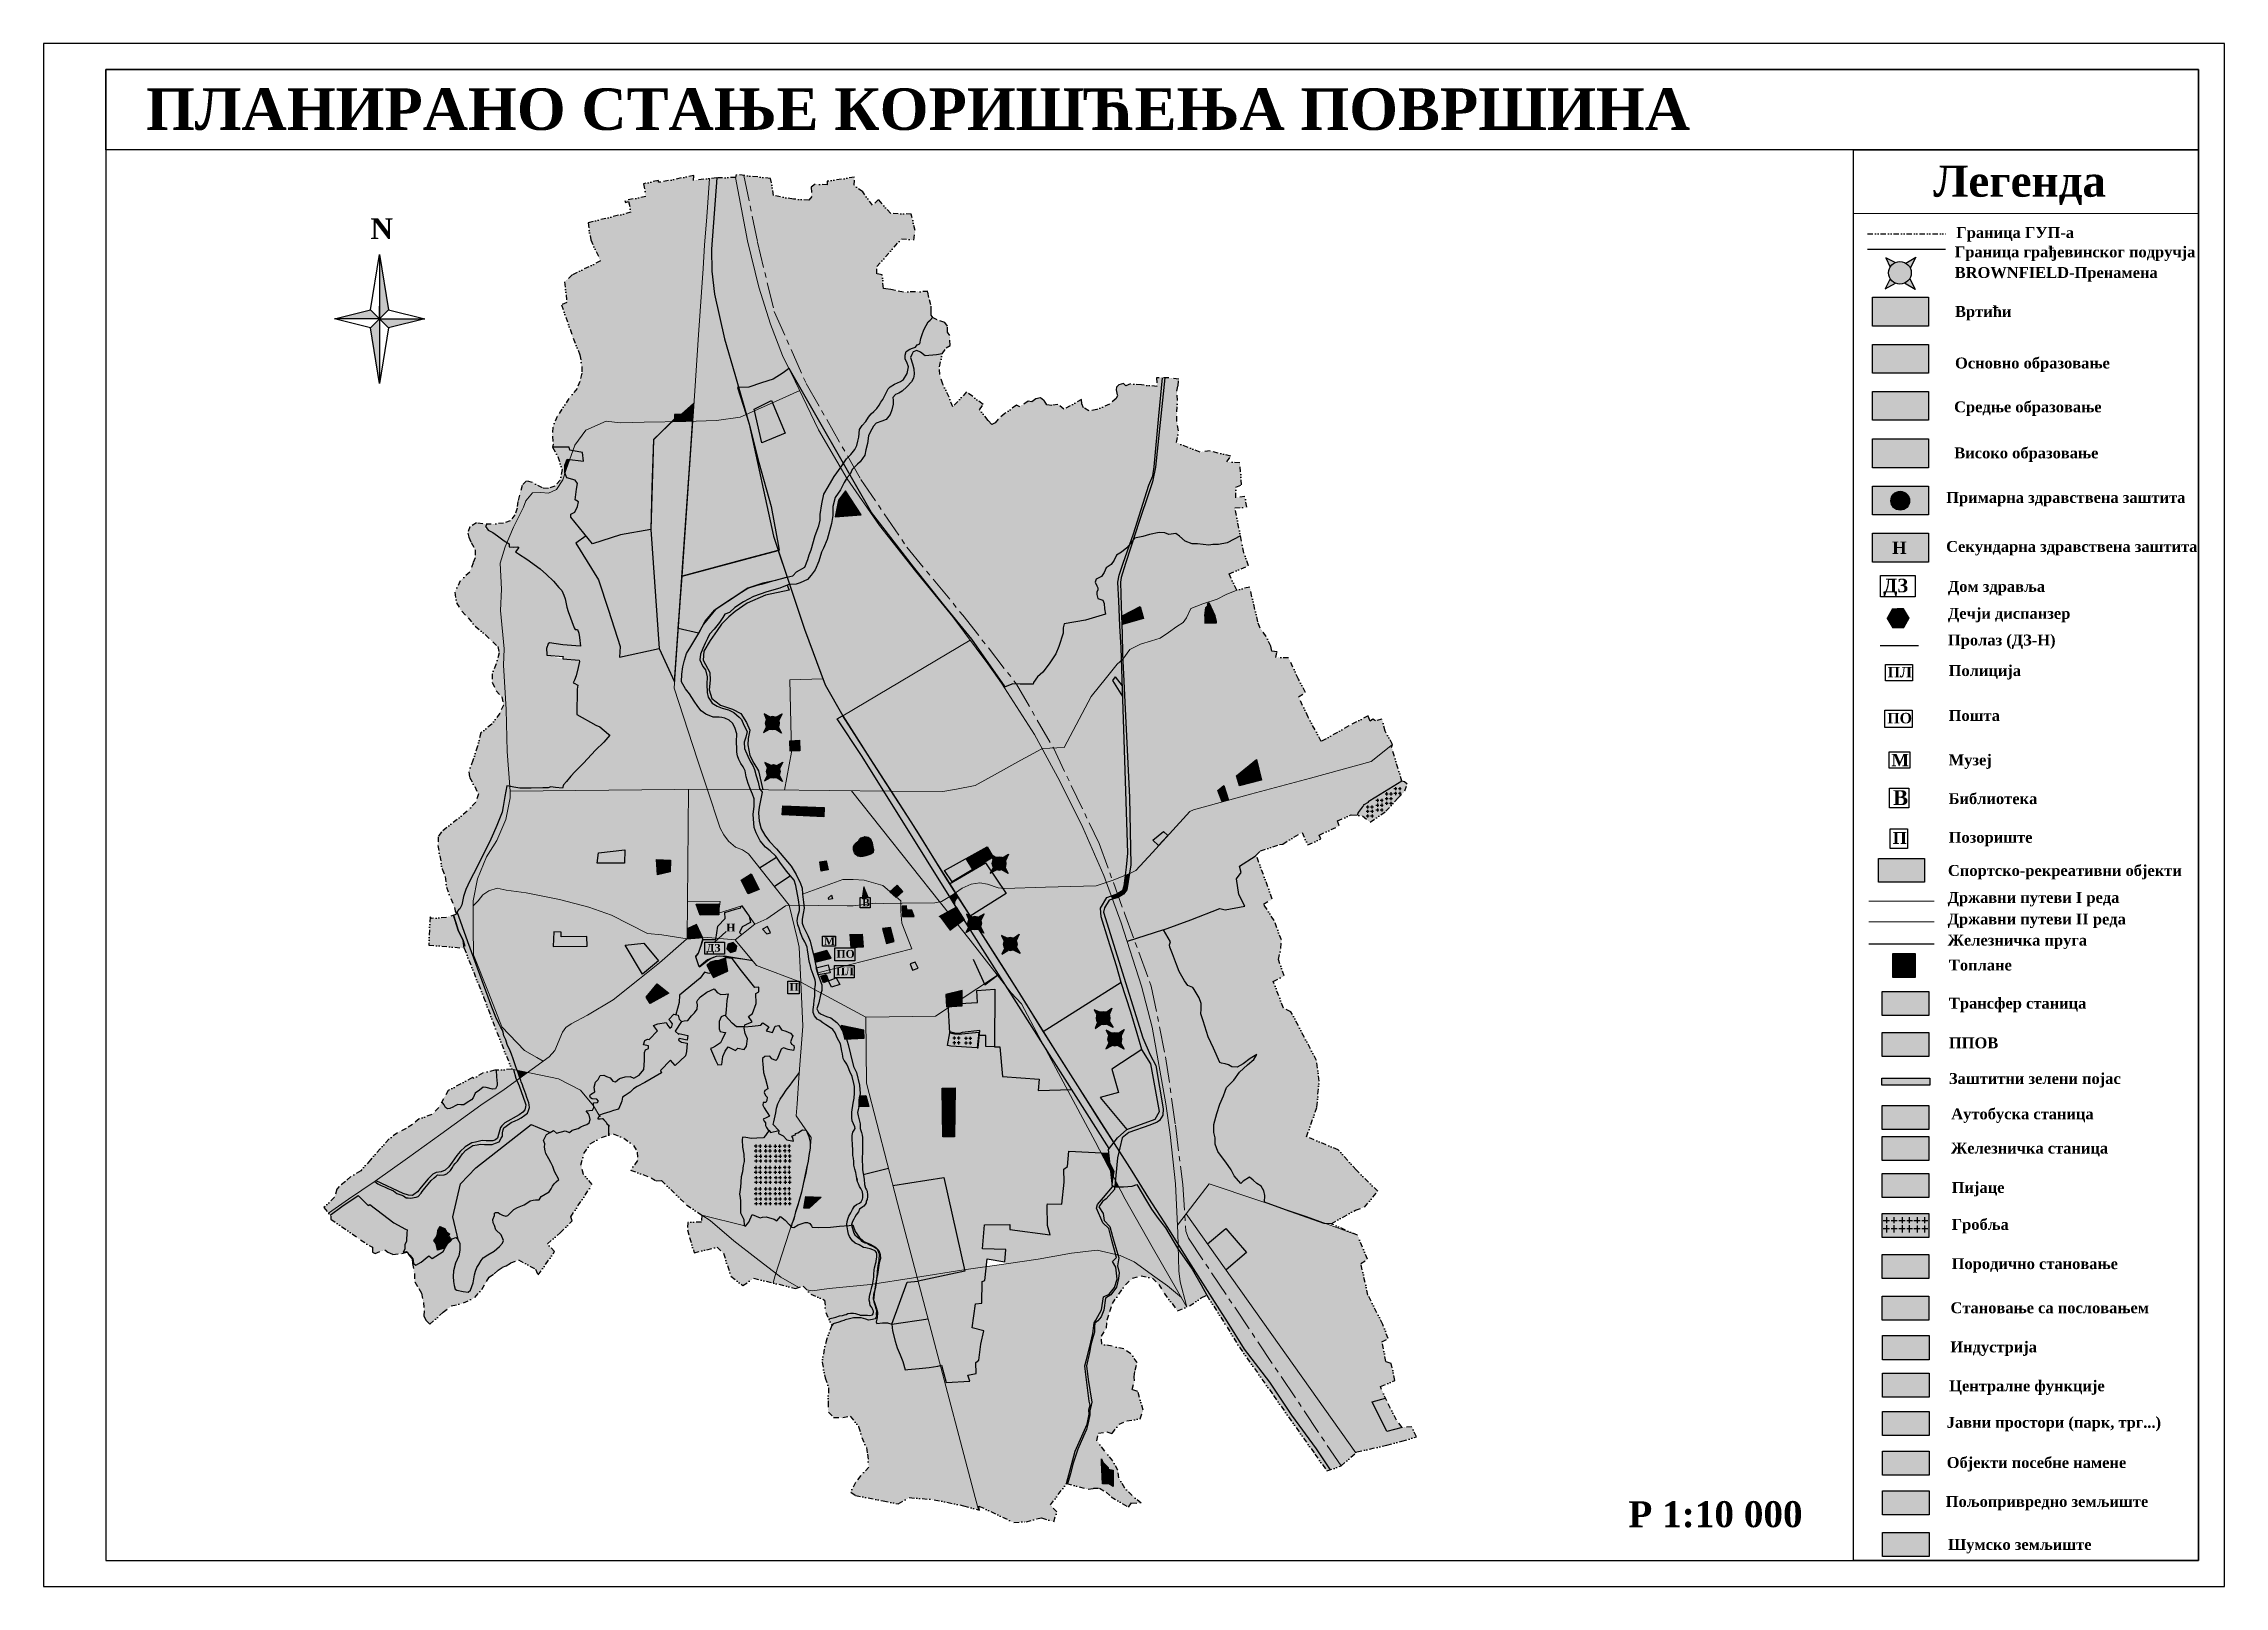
# Model space of a CAD drawing. Header units: inches. Extents: x 46391 to 88391, y 15017 to 44717.
import ezdxf

# ---------------------------------------------------------------- set-up
doc = ezdxf.new("R2010")
doc.units = ezdxf.units.IN
doc.header["$MEASUREMENT"] = 0
doc.linetypes.add('CENTERX2', pattern=[4, 2.5, -0.5, 0.5, -0.5])
doc.linetypes.add('DIVIDE', pattern=[1.25, 0.5, -0.25, 0, -0.25, 0, -0.25])
for name, color, linetype in [('autobuska stanica', 60, 'Continuous'), ('braunfild', 92, 'Continuous'), ('centralna yona', 10, 'Continuous'), ('centralne funkcije', 1, 'Continuous'), ('granica gradj podrucja', 230, 'Continuous'), ('groblja', 253, 'Continuous'), ('industrija', 181, 'Continuous'), ('kanal', 140, 'Continuous'), ('kolektivno stanovanje', 23, 'Continuous'), ('legenda', 7, 'Continuous'), ('objekti posebne namene', 99, 'Continuous'), ('okvir', 7, 'Continuous'), ('oznake', 7, 'Continuous'), ('oznake 2', 7, 'Continuous'), ('park i trg', 82, 'Continuous'), ('pijace', 53, 'Continuous'), ('poljo-stan', 53, 'Continuous'), ('poljoprivredno zemljiste', 31, 'Continuous'), ('poloprivredna', 31, 'Continuous'), ('porodicno stanovanje', 51, 'Continuous'), ('PPPOV', 35, 'Continuous'), ('prolaz', 7, 'Continuous'), ('reka', 140, 'Continuous'), ('sport i rekreacija', 81, 'Continuous'), ('sportsko-rekreativna', 81, 'Continuous'), ('SS', 132, 'Continuous'), ('stanovanje sa poslovanjem', 40, 'Continuous'), ('sumsko zemljiste', 95, 'Continuous'), ('toplane', 2, 'Continuous'), ('transfer stanica', 250, 'Continuous'), ('VS', 134, 'Continuous'), ('zastitini zeleni pojasevi', 104, 'Continuous'), ('zdravstvena zona', 160, 'Continuous'), ('zdravstvo', 160, 'Continuous'), ('zelezcnicka stanica', 52, 'Continuous')]:
    doc.layers.add(name, color=color, linetype=linetype)
for name, color, linetype, lineweight in [('biciklisticka staza', 251, 'CENTERX2', 9), ('celine', 7, 'Continuous', 13), ('DP 1 reda', 30, 'Continuous', 13), ('DP 2 reda', 50, 'Continuous', 9), ('granica gupa', 7, 'DIVIDE', 30), ('pruga', 7, 'TRACKS', 25)]:
    doc.layers.add(name, color=color, linetype=linetype, lineweight=lineweight)
for name, color, linetype, true_color in [('mesovito stanovanje', 7, 'Continuous', 0xffe699), ('objekti obrayovanja', 7, 'Continuous', 0x8fffe3), ('OS', 7, 'Continuous', 0x00f0f0)]:
    doc.layers.add(name, color=color, linetype=linetype, true_color=true_color)
doc.styles.add('LEGENDA', font='timesbd.ttf')
doc.styles.get("Standard").update_dxf_attribs({"font": 'arial.ttf'})
doc.linetypes.add('TRACKS', pattern='A,0.15,[130,ltypeshp.shx,S=0.25,R=0,X=0,Y=0],0.15', length=0.3)

msp = doc.modelspace()

# ---------------------------------------------------------------- texts
at = {"layer": 'braunfild', "color": 1, "insert": (76912, 16657), "char_height": 500, "attachment_point": 1}
msp.add_mtext_dynamic_manual_height_columns('{\\fTimes New Roman|b1|i0|c204|p18;\\C0;Р\\fTimes New Roman|b1|i0|c0|p18; 1:10 000}', width=5736.26, gutter_width=1, heights=[0], dxfattribs=at)
at = {"layer": 'legenda', "attachment_point": 1}
for s, width, insert, char_height in [('{\\fTimes New Roman|b1|i0|c204|p18;Граница ГУП-а}', 4608.08, (83227, 41186), 209.94), ('{\\fTimes New Roman|b1|i0|c204|p18;Граница\\fTimes New Roman|b1|i0|c0|p18; \\fTimes New Roman|b1|i0|c204|p18;грађевинског\\fTimes New Roman|b1|i0|c0|p18; \\fTimes New Roman|b1|i0|c204|p18;подручја}', 10221.48, (83199, 40813), 209.944), ('{\\fTimes New Roman|b1|i0|c0|p18;BROWNFIELD-\\fTimes New Roman|b1|i0|c204|p18;Пренамена}', 4608.08, (83196, 40416), 209.94), ('{\\fTimes New Roman|b1|i0|c204|p18;Вртићи}', 4608.08, (83203, 39666), 209.94), ('{\\fTimes New Roman|b1|i0|c204|p18;Основно образовање}', 6850.22, (83203, 38674), 209.94), ('{\\fTimes New Roman|b1|i0|c204|p18;Средње образовање}', 6865.37, (83185, 37830), 209.94), ('{\\fTimes New Roman|b1|i0|c204|p18;Високо образовање}', 6218.28, (83189, 36943), 209.94), ('{\\fTimes New Roman|b1|i0|c204|p18;Примарна здравствена заштита}', 9224.13, (83033, 36086), 209.94), ('{\\fTimes New Roman|b1|i0|c204|p18;Секундарна здравствена заштита}', 10594.73, (83032, 35142), 209.94), ('{\\fTimes New Roman|b1|i0|c204|p18;Дом здравља}', 10594.73, (83066, 34373), 209.94), ('{\\fTimes New Roman|b1|i0|c204|p18;Дечји диспанзер}', 10594.73, (83066, 33854), 209.94), ('{\\fTimes New Roman|b1|i0|c204|p18;Пролаз (ДЗ-\\fTimes New Roman|b1|i0|c0|p18;H)}', 10594.73, (83066, 33341), 209.94), ('{\\fTimes New Roman|b1|i0|c204|p18;Полиција}', 10594.73, (83080, 32753), 209.94), ('{\\fTimes New Roman|b1|i0|c204|p18;Пошта}', 10594.73, (83080, 31889), 209.94), ('{\\fTimes New Roman|b1|i0|c204|p18;Музеј}', 10594.73, (83080, 31033), 209.94), ('{\\fTimes New Roman|b1|i0|c204|p18;Библиотека}', 10594.73, (83080, 30287), 209.94), ('{\\fTimes New Roman|b1|i0|c204|p18;Позориште}', 10594.73, (83080, 29543), 209.94), ('{\\fTimes New Roman|b1|i0|c204|p18;Спортско-рекреативни објекти}', 10594.73, (83067, 28905), 209.94), ('{\\fTimes New Roman|b1|i0|c204|p18;Државни путеви \\fTimes New Roman|b1|i0|c0|p18;I\\fTimes New Roman|b1|i0|c204|p18; реда}', 10594.73, (83061, 28385), 209.944), ('{\\fTimes New Roman|b1|i0|c204|p18;Државни путеви \\fTimes New Roman|b1|i0|c0|p18;II\\fTimes New Roman|b1|i0|c204|p18; реда}', 10594.73, (83061, 27970), 209.944), ('{\\fTimes New Roman|b1|i0|c204|p18;Железничка пруга}', 10594.73, (83061, 27564), 209.94), ('{\\fTimes New Roman|b1|i0|c204|p18;Топлане}', 10594.73, (83085, 27084), 209.94), ('{\\fTimes New Roman|b1|i0|c204|p18;Трансфер станица}', 10594.73, (83085, 26349), 209.94), ('{\\fTimes New Roman|b1|i0|c204|p18;ППОВ}', 10594.73, (83085, 25585), 209.94), ('{\\fTimes New Roman|b1|i0|c204|p18;Заштитни зелени појас}', 10594.73, (83085, 24899), 209.94), ('{\\fTimes New Roman|b1|i0|c204|p18;Аутобуска станица}', 10594.73, (83131, 24219), 209.94), ('{\\fTimes New Roman|b1|i0|c204|p18;Железничка станица}', 10594.73, (83125, 23560), 209.94), ('{\\fTimes New Roman|b1|i0|c204|p18;Пијаце}', 10594.73, (83139, 22802), 209.94), ('{\\fTimes New Roman|b1|i0|c204|p18;Гробља}', 10594.73, (83138, 22091), 209.94), ('{\\fTimes New Roman|b1|i0|c204|p18;Породично становање}', 10594.73, (83138, 21335), 209.94), ('{\\fTimes New Roman|b1|i0|c204|p18;Становање са пословањем}', 10594.73, (83116, 20486), 209.94), ('{\\fTimes New Roman|b1|i0|c204|p18;Индустрија}', 10594.73, (83113, 19732), 209.94), ('{\\fTimes New Roman|b1|i0|c204|p18;Централне функције}', 10594.73, (83090, 18982), 209.94), ('{\\fTimes New Roman|b1|i0|c204|p18;Јавни простори (парк, трг...)}', 10594.73, (83043, 18280), 209.94), ('{\\fTimes New Roman|b1|i0|c204|p18;Објекти посебне намене}', 10594.73, (83043, 17506), 209.94), ('{\\fTimes New Roman|b1|i0|c204|p18;Пољопривредно земљиште}', 10594.73, (83024, 16757), 209.94), ('{\\fTimes New Roman|b1|i0|c204|p18;Шумско земљиште}', 10594.73, (83070, 15930), 209.94)]:
    msp.add_mtext_dynamic_manual_height_columns(s, width=width, gutter_width=0.7, heights=[0], dxfattribs=dict(at, insert=insert, char_height=char_height))
at = {"layer": 'okvir', "attachment_point": 1}
for s, width, insert, char_height in [('{\\fTimes New Roman|b1|i0|c204|p18;ПЛАНИРАНО СТАЊЕ КОРИШЋЕЊА ПОВРШИНА}', 40310.45, (48362, 43857), 800), ('{\\fTimes New Roman|b1|i0|c204|p18;Легенда}', 12249.49, (82785, 42370), 600)]:
    msp.add_mtext_dynamic_manual_height_columns(s, width=width, gutter_width=1, heights=[0], dxfattribs=dict(at, insert=insert, char_height=char_height))
at = {"layer": 'okvir', "color": 7, "insert": (52685, 41355), "char_height": 400, "attachment_point": 1, "style": 'LEGENDA'}
msp.add_mtext_dynamic_manual_height_columns('N', width=885.85, gutter_width=1305, heights=[0], dxfattribs=at)
at = {"layer": 'oznake 2', "attachment_point": 1}
for s, width, gutter_width, insert, char_height in [('{\\fTimes New Roman|b1|i0|c0|p18;\\C254;H}', 239.09, 0.682, (81991, 35132), 239.09), ('{\\fTimes New Roman|b1|i0|c204|p18;\\C254;ДЗ}', 3894.53, 2, (81821, 34415), 260.23), ('{\\fTimes New Roman|b1|i0|c204|p18;\\C254;ПЛ}', 476, 1.56, (81907, 32718), 202.15), ('{\\fTimes New Roman|b1|i0|c204|p18;\\C254;М}', 351.99, 1.82, (81979, 31043), 236.21), ('{\\fTimes New Roman|b1|i0|c0|p18;\\C254;B}', 674.76, 2.2, (82010, 30345), 286.54), ('{\\fTimes New Roman|b1|i0|c0|p18;\\C0;B}', 4233.33, 1.14, (62153, 28256), 148.25), ('{\\fTimes New Roman|b1|i0|c0|p18;\\C0;H}', 4233.33, 1.14, (59539, 27775), 148.25), ('{\\fTimes New Roman|b1|i0|c204|p18;\\C254;ДЗ}', 2218.62, 1.14, (59155, 27384), 148.25), ('{\\fTimes New Roman|b1|i0|c204|p18;\\C0;М}', 2412.5, 1.14, (61422, 27512), 148.25), ('{\\fTimes New Roman|b1|i0|c204|p18;ПЛ}', 2218.62, 1.14, (61653, 26931), 148.25)]:
    msp.add_mtext_dynamic_manual_height_columns(s, width=width, gutter_width=gutter_width, heights=[0], dxfattribs=dict(at, insert=insert, char_height=char_height))
at = {"layer": 'oznake 2', "color": 0, "attachment_point": 1}
for s, width, gutter_width, insert, char_height in [('{\\fTimes New Roman|b1|i0|c204|p18;\\C254;ПО}', 480.5, 1.56, (81899, 31834), 202.15), ('{\\fTimes New Roman|b1|i0|c204|p18;\\C254;П}', 281.05, 1.75, (82005, 29540), 227.81), ('{\\fTimes New Roman|b1|i0|c204|p18;\\C0;ПО}', 3308.09, 1.14, (61662, 27269), 148.25), ('{\\fTimes New Roman|b1|i0|c204|p18;П}', 3308.09, 1.14, (60757, 26631), 148.25)]:
    msp.add_mtext_dynamic_manual_height_columns(s, width=width, gutter_width=gutter_width, heights=[0], dxfattribs=dict(at, insert=insert, char_height=char_height))

# ---------------------------------------------------------------- hatches: boundary and pattern name
at = {"layer": 'autobuska stanica'}
h = msp.add_hatch(color=256, dxfattribs=at)
h.dxf.hatch_style = 1
h.paths.add_polyline_path([(64661, 28749), (64616, 28742), (64241, 28568), (63952, 28362), (64158, 28041), (64234, 27923), (64926, 28355)])
h.paths.add_polyline_path([(64616, 28742), (64661, 28749), (64529, 28944), (63837, 28540), (63952, 28362), (64241, 28568)])
h = msp.add_hatch(color=256, dxfattribs=at)
h.dxf.hatch_style = 1
h.paths.add_polyline_path([(82698, 23815), (82698, 24278), (81801, 24278), (81801, 23815)])
at = {"layer": 'braunfild'}
h = msp.add_hatch(color=256, dxfattribs=at)
h.dxf.hatch_style = 1
h.paths.add_polyline_path([(82052, 40503), (81873, 40594), (81954, 40412, -0.087846), (82002, 40471, -0.068723)])
h.paths.add_polyline_path([(82056, 40106, -0.154921), (81957, 40192), (81858, 39999)])
h.paths.add_polyline_path([(82331, 40195, -0.083795), (82285, 40140, -0.070366), (82233, 40107), (82438, 39983)])
h.paths.add_polyline_path([(82449, 40607), (82253, 40493, -0.157336), (82342, 40394)])
h.paths.add_polyline_path([(82002, 40471, 0.087846), (81954, 40412, 0.838496), (82285, 40140, 1)])
h = msp.add_hatch(color=256, dxfattribs=at)
h.dxf.hatch_style = 1
h.paths.add_polyline_path([(60375, 31756), (60268, 31812), (60315, 31702, -0.087846), (60345, 31737, -0.068723)])
h.paths.add_polyline_path([(60374, 31518, -0.154921), (60316, 31570), (60254, 31456)])
h.paths.add_polyline_path([(60540, 31569, -0.083795), (60512, 31536, -0.070366), (60480, 31517), (60602, 31441)])
h.paths.add_polyline_path([(60614, 31815), (60495, 31749, -0.157336), (60548, 31688)])
h.paths.add_polyline_path([(60345, 31737, 0.087846), (60315, 31702, 0.838496), (60512, 31536, 1)])
h = msp.add_hatch(color=256, dxfattribs=at)
h.dxf.hatch_style = 1
h.paths.add_polyline_path([(60391, 30825), (60284, 30881), (60332, 30771, -0.087846), (60361, 30806, -0.068723)])
h.paths.add_polyline_path([(60392, 30587, -0.154921), (60333, 30639), (60273, 30524)])
h.paths.add_polyline_path([(60557, 30639, -0.083795), (60529, 30606, -0.070366), (60498, 30587), (60621, 30511)])
h.paths.add_polyline_path([(60630, 30886), (60512, 30818, -0.157336), (60565, 30758)])
h.paths.add_polyline_path([(60361, 30806, 0.087846), (60332, 30771, 0.838496), (60529, 30606, 1)])
h = msp.add_hatch(color=256, dxfattribs=at)
h.dxf.hatch_style = 1
h.paths.add_polyline_path([(64739, 29051), (64632, 29106), (64680, 28997, -0.087846), (64709, 29032, -0.068723)])
h.paths.add_polyline_path([(64741, 28812, -0.154921), (64682, 28865), (64622, 28749)])
h.paths.add_polyline_path([(64906, 28866, -0.083795), (64878, 28832, -0.070366), (64847, 28813), (64970, 28738)])
h.paths.add_polyline_path([(64977, 29112), (64859, 29045, -0.157336), (64913, 28985)])
h.paths.add_polyline_path([(64709, 29032, 0.087846), (64680, 28997, 0.838496), (64878, 28832, 1)])
h = msp.add_hatch(color=256, dxfattribs=at)
h.dxf.hatch_style = 1
h.paths.add_polyline_path([(64269, 27905), (64162, 27960), (64209, 27851, -0.087846), (64238, 27886, -0.068723)])
h.paths.add_polyline_path([(64271, 27667, -0.154921), (64211, 27719), (64151, 27604)])
h.paths.add_polyline_path([(64436, 27720, -0.083795), (64408, 27687, -0.070366), (64377, 27668), (64500, 27593)])
h.paths.add_polyline_path([(64507, 27967), (64389, 27899, -0.157336), (64442, 27839)])
h.paths.add_polyline_path([(64238, 27886, 0.087846), (64209, 27851, 0.838496), (64408, 27687, 1)])
h = msp.add_hatch(color=256, dxfattribs=at)
h.dxf.hatch_style = 1
h.paths.add_polyline_path([(64946, 27498), (64836, 27547), (64891, 27440, -0.087846), (64917, 27477, -0.068723)])
h.paths.add_polyline_path([(64963, 27260, -0.154921), (64901, 27309), (64848, 27190)])
h.paths.add_polyline_path([(65124, 27324, -0.083795), (65098, 27289, -0.070366), (65069, 27267), (65196, 27200)])
h.paths.add_polyline_path([(65180, 27574), (65067, 27499, -0.157336), (65124, 27443)])
h.paths.add_polyline_path([(64917, 27477, 0.087846), (64891, 27440, 0.838496), (65098, 27289, 1)])
h = msp.add_hatch(color=256, dxfattribs=at)
h.dxf.hatch_style = 1
h.paths.add_polyline_path([(66734, 26070), (66623, 26117), (66679, 26011, -0.087846), (66705, 26049, -0.068723)])
h.paths.add_polyline_path([(66754, 25833, -0.154921), (66691, 25880), (66640, 25760)])
h.paths.add_polyline_path([(66915, 25899, -0.083795), (66889, 25863, -0.070366), (66860, 25841), (66988, 25776)])
h.paths.add_polyline_path([(66967, 26150), (66854, 26073, -0.157336), (66912, 26018)])
h.paths.add_polyline_path([(66705, 26049, 0.087846), (66679, 26011, 0.838496), (66889, 25863, 1)])
h = msp.add_hatch(color=256, dxfattribs=at)
h.dxf.hatch_style = 1
h.paths.add_polyline_path([(66963, 25669), (66855, 25722), (66905, 25614, -0.087846), (66933, 25649, -0.068723)])
h.paths.add_polyline_path([(66969, 25431, -0.154921), (66909, 25482), (66851, 25365)])
h.paths.add_polyline_path([(67133, 25487, -0.083795), (67106, 25453, -0.070366), (67075, 25433), (67199, 25360)])
h.paths.add_polyline_path([(67201, 25735), (67084, 25665, -0.157336), (67138, 25606)])
h.paths.add_polyline_path([(66933, 25649, 0.087846), (66905, 25614, 0.838496), (67106, 25453, 1)])
at = {"layer": 'centralna yona'}
h = msp.add_hatch(color=256, dxfattribs=at)
h.dxf.hatch_style = 1
h.paths.add_polyline_path([(63113, 27289), (62921, 27784), (62903, 28013), (62901, 28171), (62565, 28163), (62406, 28173), (61981, 28119), (61868, 28119), (61030, 28130), (61037, 28077), (61017, 27970), (60997, 27861), (61000, 27783), (61024, 27715), (61109, 27545), (61156, 27436), (61189, 27304), (61219, 27183), (61231, 27123), (61261, 26963), (61299, 26830)])
h.paths.add_polyline_path([(61785, 28623), (61007, 28342), (61023, 28191), (61030, 28130), (61868, 28119), (61981, 28119), (62406, 28173), (62565, 28163), (62901, 28171), (62901, 28212), (62555, 28508), (62191, 28612), (61984, 28627)])
at = {"layer": 'centralne funkcije'}
h = msp.add_hatch(color=256, dxfattribs=at)
h.dxf.hatch_style = 1
h.paths.add_polyline_path([(82704, 18662), (82704, 19124), (81806, 19124), (81806, 18662)])
at = {"layer": 'groblja'}
h = msp.add_hatch(color=256, dxfattribs=at)
h.dxf.hatch_style = 1
h.paths.add_polyline_path([(68753, 33562), (68981, 33567), (68981, 33591), (68957, 33700), (68839, 33949), (68797, 33928), (68810, 33901), (68768, 33858), (68746, 33705), (68752, 33669)])
h = msp.add_hatch(color=256, dxfattribs=at)
h.dxf.hatch_style = 1
h.paths.add_polyline_path([(72241, 29940), (72473, 30191), (72605, 30330), (72653, 30461), (72600, 30507), (72552, 30516), (72046, 30210), (71900, 30122), (71901, 30109), (71805, 30055), (71810, 30046), (71783, 30016), (71710, 29918), (71687, 29860), (71791, 29849), (71939, 29729)])
h = msp.add_hatch(color=256, dxfattribs=at)
h.dxf.hatch_style = 1
h.paths.add_polyline_path([(64370, 25385), (64401, 25686), (64136, 25663), (64075, 25657), (64032, 25646), (63932, 25656), (63916, 25659), (63847, 25673), (63799, 25429), (63860, 25417)])
h = msp.add_hatch(color=256, dxfattribs=at)
h.dxf.hatch_style = 1
h.paths.add_polyline_path([(61114, 23202), (61131, 23310), (61153, 23451), (61152, 23571), (61126, 23679), (61076, 23798), (61005, 23807), (60918, 23751), (60868, 23736), (60876, 23719), (60803, 23684), (60823, 23652), (60835, 23587), (60705, 23614), (60633, 23688), (60541, 23735), (60549, 23792), (60387, 23752), (60364, 23792), (60332, 23753), (60295, 23696), (60257, 23651), (60130, 23643), (60025, 23640), (59912, 23660), (59852, 23665), (59847, 23614), (59854, 23475), (59877, 23336), (59882, 23199), (59866, 23117), (59852, 23000), (59824, 22902), (59815, 22702), (59796, 22571), (59809, 22506), (59811, 22430), (59813, 22282), (59811, 22210), (59844, 22145), (59878, 22083), (59881, 21965), (59907, 21950), (59972, 22028), (60035, 22176), (60190, 22115), (60239, 22122), (60305, 22131), (60461, 22085), (60513, 22054), (60583, 22140), (60670, 22066), (60748, 21983), (60785, 21941), (60804, 21997), (60853, 22144), (60872, 22225), (60920, 22382), (60984, 22592), (60993, 22628), (61082, 23066)])
h = msp.add_hatch(color=256, dxfattribs=at)
h.dxf.hatch_style = 1
h.paths.add_polyline_path([(61174, 23658), (61076, 23798), (61126, 23679), (61152, 23571), (61153, 23451), (61131, 23310), (61114, 23202), (61082, 23066), (60993, 22628), (61080, 22975), (61155, 23422)])
h = msp.add_hatch(color=256, dxfattribs=at)
h.dxf.hatch_style = 1
h.paths.add_polyline_path([(61367, 22511), (61072, 22522), (61031, 22301), (61134, 22297)])
h = msp.add_hatch(color=256, dxfattribs=at)
h.dxf.hatch_style = 1
h.paths.add_polyline_path([(54186, 21762), (54205, 21802), (54152, 21840), (54112, 21906), (54028, 21948), (53982, 21871), (53977, 21806), (53949, 21731), (53904, 21674), (53952, 21609), (53976, 21488), (54090, 21525), (54131, 21581), (54178, 21635), (54230, 21715)])
h = msp.add_hatch(color=256, dxfattribs=at)
h.dxf.hatch_style = 1
h.paths.add_polyline_path([(82698, 21733), (82698, 22195), (81801, 22195), (81801, 21733)])
h = msp.add_hatch(color=256, dxfattribs=at)
h.dxf.hatch_style = 1
h.paths.add_polyline_path([(66787, 16994), (66909, 16993), (66989, 16938), (66992, 17106), (66987, 17254), (66895, 17274), (66891, 17309), (66764, 17437), (66766, 17400)])
at = {"layer": 'industrija'}
h = msp.add_hatch(color=256, dxfattribs=at)
h.dxf.hatch_style = 1
h.paths.add_polyline_path([(60410, 37847), (60077, 37681), (60221, 37029), (60674, 37218)])
h = msp.add_hatch(color=256, dxfattribs=at)
h.dxf.hatch_style = 1
h.paths.add_polyline_path([(61042, 33443), (60757, 34304), (60740, 34303), (60712, 34292), (60747, 34198), (60297, 34098), (59938, 33945), (59709, 33785), (59588, 33684), (59444, 33542), (59363, 33418), (59231, 33229), (59108, 33020), (59095, 32847), (59136, 32763), (59219, 32612), (59230, 32466), (59208, 32275), (59258, 32113), (59427, 31979), (59658, 31906), (59816, 31819), (59931, 31647), (59992, 31498), (59963, 31338), (59955, 31221), (59992, 31013), (60072, 30868), (60156, 30716), (60244, 30352), (60660, 30348), (60796, 31078), (60761, 32469), (61400, 32486)])
h.paths.add_polyline_path([(60268, 31812), (60375, 31756, -0.244787), (60495, 31749), (60614, 31815), (60548, 31688, -0.101753), (60559, 31637, -0.136496), (60540, 31569), (60602, 31441), (60480, 31517, -0.212316), (60374, 31518), (60254, 31456), (60316, 31570, -0.133771), (60298, 31637, -0.132402), (60315, 31702)], flags=16)
h.paths.add_polyline_path([(60284, 30881), (60391, 30825, -0.244787), (60512, 30818), (60630, 30886), (60565, 30758, -0.10335), (60576, 30706, -0.134887), (60557, 30639), (60621, 30511), (60498, 30587, -0.212316), (60392, 30587), (60273, 30524), (60333, 30639, -0.13538), (60314, 30706, -0.130795), (60332, 30771)], flags=16)
h = msp.add_hatch(color=256, dxfattribs=at)
h.dxf.hatch_style = 1
h.paths.add_polyline_path([(64333, 30435), (64761, 30672), (65212, 30921), (65532, 31097), (65622, 31147), (65477, 31415), (64841, 32405), (64574, 32778), (64237, 33231), (61782, 31778), (62294, 30969), (62713, 30327), (63708, 30317), (63970, 30367)])
h = msp.add_hatch(color=256, dxfattribs=at)
h.dxf.hatch_style = 1
h.paths.add_polyline_path([(64571, 28539), (64772, 28467), (64896, 28454), (65684, 28477), (66660, 28505), (66860, 28569), (66811, 28701), (66408, 29629), (65961, 30520), (65622, 31147), (65532, 31097), (65212, 30921), (64761, 30672), (64333, 30435), (63970, 30367), (63708, 30317), (62713, 30327), (62877, 30077), (63242, 29506), (63751, 28673), (63950, 28363), (64082, 28457), (64253, 28537), (64422, 28561)])
h.paths.add_polyline_path([(64977, 29112), (64913, 28985, -0.10428), (64924, 28932, -0.13395), (64906, 28866), (64970, 28738), (64847, 28813, -0.212316), (64741, 28812), (64622, 28749), (64682, 28865, -0.136317), (64663, 28932, -0.129859), (64680, 28997), (64632, 29106), (64739, 29051, -0.244787), (64859, 29045)], flags=16)
at = {"layer": 'industrija', "transparency": 16777216}
h = msp.add_hatch(color=256, dxfattribs=at)
h.dxf.hatch_style = 1
h.paths.add_polyline_path([(66756, 27906), (66748, 28077), (66867, 28276), (66955, 28308), (66860, 28569), (66660, 28505), (65684, 28477), (64896, 28454), (64772, 28467), (64571, 28539), (64422, 28561), (64253, 28537), (64082, 28457), (63952, 28364), (64112, 28111), (64234, 27923), (64269, 27905, -0.244787), (64389, 27899), (64507, 27967), (64442, 27839, -0.104518), (64454, 27787, -0.13371), (64436, 27720), (64500, 27593), (64416, 27644), (64482, 27543), (64667, 27249), (65173, 26448), (65283, 26274), (65372, 26131), (65646, 25693), (67142, 26643), (67057, 26961), (66895, 27471)])
h.paths.add_polyline_path([(65196, 27200), (65069, 27267, -0.212316), (64963, 27260), (64848, 27190), (64901, 27309, -0.152186), (64877, 27383, -0.114082), (64891, 27440), (64836, 27547), (64946, 27498, -0.244787), (65067, 27499), (65180, 27574), (65124, 27443, -0.120021), (65139, 27383, -0.118158), (65124, 27324)], flags=16)
h = msp.add_hatch(color=256, dxfattribs=at)
h.dxf.hatch_style = 1
h.paths.add_polyline_path([(68086, 23719), (68005, 24304), (67739, 25782), (67536, 26570), (67144, 27792), (66977, 28247), (66914, 28227), (66822, 28082), (66803, 27994), (67562, 25580), (67700, 25253), (67809, 25046), (67953, 24208), (67945, 24086), (67885, 23987), (67838, 23952), (67693, 23894), (67290, 23753), (67162, 23650), (67105, 23395), (67351, 23009), (67673, 22490), (68037, 21927), (68244, 21592), (68238, 21824), (68189, 22765)])
h = msp.add_hatch(color=256, dxfattribs=at)
h.dxf.hatch_style = 1
h.paths.add_polyline_path([(66965, 24973), (67540, 25352), (67450, 25664), (67333, 26073), (67142, 26643), (65643, 25691), (65910, 25270), (66305, 24656), (66693, 24028), (67000, 23556), (67075, 23650), (67253, 23811), (66738, 24426), (67092, 24525)])
h.paths.add_polyline_path([(66851, 25365), (66909, 25482, -0.140801), (66889, 25551, -0.125388), (66905, 25614), (66855, 25722), (66963, 25669, -0.244787), (67084, 25665), (67201, 25735), (67138, 25606, -0.108729), (67150, 25551, -0.129474), (67133, 25487), (67199, 25360), (67075, 25433, -0.212316), (66969, 25431)], flags=16)
h.paths.add_polyline_path([(66640, 25760), (66691, 25880, -0.156455), (66667, 25956, -0.109861), (66679, 26011), (66623, 26117), (66734, 26070, -0.244787), (66854, 26073), (66967, 26150), (66912, 26018, -0.124252), (66928, 25956, -0.113932), (66915, 25899), (66988, 25776), (66860, 25841, -0.212316), (66754, 25833)], flags=16)
h = msp.add_hatch(color=256, dxfattribs=at)
h.dxf.hatch_style = 1
h.paths.add_polyline_path([(63729, 22891), (62749, 22736), (62837, 22397), (63215, 20970), (64114, 21114), (64125, 21116)])
h.paths.add_polyline_path([(64131, 21087), (64125, 21116), (64114, 21114), (63215, 20970), (63235, 20895)])
at = {"layer": 'industrija'}
h = msp.add_hatch(color=256, dxfattribs=at)
h.dxf.hatch_style = 1
h.paths.add_polyline_path([(82704, 19381), (82704, 19844), (81806, 19844), (81806, 19381)])
at = {"layer": 'kanal'}
h = msp.add_hatch(color=256, dxfattribs=at)
h.dxf.hatch_style = 1
h.paths.add_polyline_path([(54373, 27652), (54472, 27451), (54490, 27306), (54535, 27192), (54663, 26872), (54713, 26745), (54869, 26354), (54922, 26206), (55097, 25748), (55234, 25402), (55288, 25272), (55408, 24972), (55488, 24798), (55504, 24762), (55564, 24805), (55548, 24849), (55529, 24902), (55505, 24971), (55487, 25021), (55433, 25171), (55401, 25261), (55376, 25330), (55318, 25450), (55292, 25541), (55255, 25618), (55239, 25685), (55230, 25724), (55195, 25774), (55152, 25864), (55119, 25934), (55108, 25956), (55074, 26042), (55024, 26169), (54561, 27428), (54353, 28004), (54343, 27990), (54330, 27951), (54283, 27937), (54327, 27799)])
h = msp.add_hatch(color=256, dxfattribs=at)
h.dxf.hatch_style = 1
h.paths.add_polyline_path([(52794, 22827), (52779, 22816), (52772, 22811), (52825, 22765), (52893, 22735), (52958, 22706), (53022, 22677), (53083, 22649), (53127, 22629), (53195, 22580), (53271, 22554), (53323, 22536), (53372, 22499), (53413, 22495), (53454, 22492), (53563, 22513), (53606, 22522), (53659, 22589), (53683, 22619), (53736, 22686), (53798, 22763), (53853, 22833), (53912, 22882), (53950, 22914), (53979, 22938), (54021, 22934), (54106, 22940), (54155, 22961), (54225, 23023), (54264, 23082), (54288, 23118), (54315, 23159), (54360, 23205), (54412, 23280), (54456, 23345), (54523, 23414), (54602, 23467), (54657, 23504), (54740, 23518), (54804, 23529), (54884, 23526), (54950, 23524), (55031, 23521), (55097, 23550), (55162, 23578), (55204, 23648), (55226, 23686), (55227, 23748), (55243, 23805), (55254, 23844), (55301, 23877), (55397, 23945), (55472, 23981), (55529, 24008), (55587, 24036), (55659, 24091), (55708, 24129), (55727, 24178), (55749, 24235), (55741, 24288), (55735, 24328), (55699, 24427), (55675, 24495), (55658, 24542), (55640, 24593), (55627, 24628), (55611, 24675), (55591, 24731), (55581, 24757), (55564, 24805), (55504, 24762), (55551, 24655), (55667, 24323), (55679, 24289), (55669, 24247), (55657, 24192), (55622, 24145), (55547, 24095), (55271, 23943), (55218, 23884), (55190, 23852), (55177, 23804), (55153, 23716), (55134, 23644), (55096, 23614), (55041, 23596), (54913, 23597), (54838, 23598), (54707, 23572), (54641, 23559), (54509, 23482), (54413, 23387), (54346, 23312), (54261, 23187), (54195, 23091), (54127, 23031), (54046, 22997), (53953, 22987), (53886, 22954), (53795, 22862), (53665, 22702), (53591, 22612), (53524, 22563), (53495, 22542), (53416, 22548), (53318, 22583)])
at = {"layer": 'kolektivno stanovanje'}
h = msp.add_hatch(color=256, dxfattribs=at)
h.dxf.hatch_style = 1
h.paths.add_polyline_path([(60115, 29524), (60078, 29627), (60055, 29877), (60076, 30035), (60074, 30176), (60046, 30271), (60007, 30354), (59176, 30363), (59173, 30363), (59418, 29617), (59492, 29485), (59581, 29365), (59717, 29248), (59852, 29197), (59964, 29118), (60180, 28848), (60507, 29058), (60495, 29077), (60383, 29176), (60295, 29248), (60194, 29371)])
h.paths.add_polyline_path([(59838, 28119), (60088, 27769), (60319, 27869), (60681, 28118), (60750, 28134), (59964, 29118), (59852, 29197), (59717, 29248), (59581, 29365), (59492, 29485), (59418, 29617), (59173, 30363), (58811, 30359), (58789, 28208), (59422, 28202), (59387, 27978)])
h.paths.add_polyline_path([(60901, 27494), (60750, 28134), (60681, 28118), (60319, 27869), (60088, 27769), (59709, 27467), (60123, 26972), (60973, 26652), (60942, 27322)])
h = msp.add_hatch(color=256, dxfattribs=at)
h.dxf.hatch_style = 1
h.paths.add_polyline_path([(64759, 26782), (64760, 26783), (64234, 27456), (63649, 28194), (63557, 28176), (62928, 28171), (62901, 28171), (62903, 28013), (62921, 27784), (63113, 27289), (61299, 26830), (61311, 26790), (61349, 26679), (61380, 26598), (61380, 26489), (61365, 26442), (62228, 25977), (63566, 25993)])
h.paths.add_polyline_path([(61951, 30335), (60197, 30352), (60230, 30309), (60205, 30177), (60173, 30021), (60159, 29908), (60174, 29747), (60209, 29599), (60282, 29481), (60369, 29360), (60504, 29216), (60785, 28883), (60887, 28725), (60965, 28546), (61002, 28459), (61007, 28342), (61785, 28623), (61984, 28627), (62191, 28612), (62555, 28508), (62901, 28212), (62901, 28171), (62928, 28171), (63557, 28176), (63649, 28194)])
h = msp.add_hatch(color=256, dxfattribs=at)
h.dxf.hatch_style = 1
h.paths.add_polyline_path([(62571, 30328), (61951, 30335), (62997, 29016)])
h = msp.add_hatch(color=256, dxfattribs=at)
h.dxf.hatch_style = 1
h.paths.add_polyline_path([(62959, 29712), (62571, 30328), (62997, 29016), (63649, 28194), (63682, 28201), (63842, 28295)])
h = msp.add_hatch(color=256, dxfattribs=at)
h.dxf.hatch_style = 1
h.paths.add_polyline_path([(60750, 28134), (60943, 28131), (60930, 28234), (60881, 28511), (60846, 28614), (60773, 28701), (60463, 28493)])
h.paths.add_polyline_path([(61176, 26898), (61158, 26962), (61139, 27027), (61128, 27089), (61121, 27150), (61103, 27274), (61094, 27321), (61075, 27371), (61050, 27425), (61008, 27502), (60967, 27597), (60945, 27687), (60915, 27754), (60906, 27831), (60915, 27918), (60950, 28031), (60948, 28092), (60943, 28131), (60750, 28134), (60901, 27494), (60942, 27322), (60973, 26652), (61243, 26507), (61253, 26564), (61257, 26598), (61257, 26642), (61252, 26689), (61211, 26796)])
h = msp.add_hatch(color=256, dxfattribs=at)
h.dxf.hatch_style = 1
h.paths.add_polyline_path([(64268, 27612), (64006, 28032), (63907, 27979), (63967, 28095, -0.002132), (63967, 28096), (63842, 28295), (63682, 28201), (63649, 28194), (64234, 27456), (64760, 26783), (64784, 26798)])
at = {"layer": 'mesovito stanovanje', "transparency": 16777216}
h = msp.add_hatch(color=256, dxfattribs=at)
h.dxf.hatch_style = 1
h.paths.add_polyline_path([(58532, 32306), (58541, 32430), (58249, 33072), (57482, 32906), (57495, 33112), (57270, 33808), (57079, 34396), (56638, 35103), (56837, 35242), (56542, 35603), (56547, 35661), (56620, 35699), (56670, 35805), (56693, 35898), (56627, 35934), (56657, 36142), (56672, 36249), (56627, 36314), (56468, 36356), (56432, 36445), (56392, 36320), (56266, 36132), (56116, 36065), (55969, 36077), (55806, 36069), (55677, 35914), (55631, 35793), (55438, 35407), (55313, 35113), (55354, 35089), (55356, 35028), (55444, 35026), (55523, 35033), (55540, 35014), (55482, 34933), (55535, 34894), (55699, 34790), (55952, 34606), (56077, 34498), (56208, 34370), (56311, 34248), (56369, 34191), (56409, 34097), (56435, 34028), (56469, 33868), (56491, 33786), (56611, 33470), (56627, 33440), (56671, 33440), (56699, 33368), (56711, 33285), (56732, 33116), (56638, 33124), (56391, 33143), (56135, 33184), (56110, 33161), (56078, 33073), (56081, 32944), (56397, 32917), (56392, 32893), (56392, 32873), (56708, 32846), (56712, 32820), (56684, 32704), (56646, 32549), (56614, 32466), (56590, 32415), (56611, 32403), (56679, 32369), (56668, 32290), (56663, 31804), (57029, 31597), (57106, 31565), (57270, 31425), (57298, 31403), (57179, 31269), (57019, 31116), (56786, 30867), (56619, 30696), (56542, 30615), (56458, 30513), (56406, 30445), (56382, 30384), (56251, 30397), (56162, 30407), (56110, 30389), (56008, 30389), (55781, 30384), (55561, 30385), (55446, 30405), (55367, 30419), (55374, 30324), (59173, 30363), (59171, 30370), (58983, 30928)])
at = {"layer": 'mesovito stanovanje'}
h = msp.add_hatch(color=256, dxfattribs=at)
h.dxf.hatch_style = 1
h.paths.add_polyline_path([(63180, 34564), (62488, 35440), (61861, 36349), (61809, 36267), (61738, 36126), (61637, 35979), (61593, 35805), (61590, 35635), (61564, 35482), (61482, 35170), (61413, 35005), (61375, 34926), (61323, 34754), (61252, 34589), (61174, 34482), (61102, 34400), (60964, 34334), (60887, 34313), (60757, 34304), (61042, 33443), (61442, 32374), (61782, 31778), (64237, 33231), (63900, 33685)])
h.paths.add_polyline_path([(62135, 35648), (61637, 35608), (61701, 35929), (61833, 36106)], flags=16)
at = {"layer": 'mesovito stanovanje', "transparency": 16777216}
h = msp.add_hatch(color=256, dxfattribs=at)
h.dxf.hatch_style = 1
h.paths.add_polyline_path([(59700, 31554), (59656, 31636), (59596, 31692), (59513, 31729), (59453, 31747), (59400, 31752), (59289, 31748), (59144, 31806), (59056, 31872), (58990, 31958), (58922, 32061), (58829, 32203), (58750, 32297), (58677, 32433), (58680, 32581), (58703, 32722), (58736, 32846), (58771, 32978), (58854, 33112), (59010, 33369), (59133, 33598), (59319, 33816), (59566, 33982), (59833, 34157), (59955, 34236), (60132, 34291), (60265, 34323), (60372, 34355), (60463, 34379), (60581, 34416), (60709, 34448), (60539, 34961), (59905, 34794), (58687, 34464), (58651, 33958), (58541, 32430), (58532, 32306), (58983, 30928), (59173, 30363), (60007, 30354), (59963, 30475), (59922, 30605), (59903, 30720), (59861, 30795), (59820, 30862), (59783, 30935), (59753, 31007), (59739, 31074), (59739, 31144), (59735, 31278), (59739, 31429)])
h = msp.add_hatch(color=256, dxfattribs=at)
h.dxf.hatch_style = 1
h.paths.add_polyline_path([(61676, 31721), (61779, 31777), (61782, 31778), (61442, 32374), (61400, 32486), (60761, 32469), (60796, 31078), (60660, 30348), (62571, 30328), (62142, 31010)])
h = msp.add_hatch(color=256, dxfattribs=at)
h.dxf.hatch_style = 1
h.paths.add_polyline_path([(59964, 29118), (59852, 29197), (59717, 29248), (59581, 29365), (59492, 29485), (59418, 29617), (59173, 30363), (55374, 30324), (55367, 30419), (55352, 30422), (55309, 30430), (55273, 30222), (55239, 30034), (55220, 29923), (55121, 29668), (55057, 29517), (54981, 29342), (54849, 29096), (54742, 28869), (54601, 28598), (54520, 28430), (54479, 28301), (54443, 28137), (54404, 28063), (54379, 28042), (54353, 28004), (54561, 27428), (55024, 26169), (55074, 26042), (55108, 25956), (55119, 25934), (55152, 25864), (55195, 25774), (55230, 25724), (55239, 25685), (55255, 25618), (55292, 25541), (55318, 25450), (55376, 25330), (55401, 25261), (55433, 25171), (55487, 25021), (55505, 24971), (55512, 24951), (56310, 24790), (56734, 24567), (56982, 24269), (56979, 24303), (56979, 24324), (57057, 24330), (57079, 24360), (57043, 24394), (56956, 24405), (56924, 24423), (56910, 24460), (56924, 24487), (57010, 24539), (56996, 24625), (57022, 24726), (57070, 24775), (57108, 24853), (57183, 24861), (57229, 24831), (57299, 24810), (57353, 24741), (57405, 24728), (57483, 24797), (57593, 24824), (57688, 24835), (57759, 24801), (57859, 24860), (57951, 24967), (57962, 25140), (57962, 25296), (57980, 25349), (58038, 25370), (58038, 25423), (57942, 25442), (57972, 25525), (58019, 25552), (58051, 25547), (58214, 25711), (58138, 25815), (58219, 25847), (58383, 25870), (58413, 25816), (58452, 25762), (58490, 25794), (58505, 25849), (58467, 25896), (58432, 25931), (58529, 26036), (58570, 26027), (58634, 26255), (58640, 26400), (59035, 26727), (59119, 26843), (59202, 26816), (59247, 26830), (59290, 26736), (59560, 26860), (59517, 27115), (59650, 27103), (59834, 26869), (60086, 26548), (60164, 26552), (60168, 26464), (60106, 26428), (60115, 26237), (60046, 26047), (59965, 25987), (60038, 25888), (59897, 25831), (59889, 25787), (60034, 25800), (60154, 25815), (60206, 25824), (60240, 25865), (60359, 25792), (60308, 25711), (60426, 25681), (60483, 25804), (60551, 25812), (60603, 25734), (60685, 25705), (60775, 25666), (60823, 25613), (60773, 25503), (60793, 25455), (60841, 25428), (60846, 25384), (60833, 25335), (60732, 25355), (60639, 25385), (60598, 25360), (60516, 25170), (60490, 25141), (60415, 25176), (60379, 25224), (60281, 25220), (60236, 25181), (60236, 25131), (60245, 25079), (60256, 24912), (60294, 24779), (60325, 24657), (60339, 24597), (60281, 24564), (60267, 24522), (60294, 24470), (60327, 24435), (60321, 24371), (60302, 24334), (60248, 24330), (60244, 24283), (60267, 24231), (60371, 24069), (60308, 24039), (60248, 24014), (60268, 23975), (60294, 23938), (60294, 23893), (60311, 23854), (60339, 23812), (60364, 23792), (60387, 23752), (60549, 23792), (60442, 23907), (60454, 23963), (60490, 24132), (60506, 24225), (60534, 24305), (60579, 24398), (60631, 24483), (60695, 24567), (60772, 24668), (60812, 24732), (60869, 24809), (60946, 24910), (61013, 25803), (60973, 26652), (60123, 26972), (59709, 27467), (60088, 27769), (60319, 27869), (60681, 28118), (60750, 28134)])
h.paths.add_polyline_path([(57588, 27361), (57951, 27398), (58235, 27057), (57922, 26805)], flags=16)
h = msp.add_hatch(color=256, dxfattribs=at)
h.dxf.hatch_style = 1
h.paths.add_polyline_path([(58782, 27480), (59086, 27504), (58963, 27764), (58784, 27680)])
h = msp.add_hatch(color=256, dxfattribs=at)
h.dxf.hatch_style = 1
h.paths.add_polyline_path([(64339, 20456), (64458, 20469), (64464, 20886), (64515, 20907), (64547, 21175), (64125, 21116), (64131, 21087), (63235, 20895), (63519, 19823), (63664, 19269), (63681, 19273), (63772, 18941), (64226, 18971), (64191, 19084), (64352, 19113), (64342, 19324), (64402, 19374), (64442, 19678), (64500, 19934), (64273, 19997)])
h.paths.add_polyline_path([(63428, 20165), (62724, 20066), (62739, 19939), (62792, 19741), (62831, 19612), (62890, 19477), (62939, 19347), (62983, 19186), (63035, 19190), (63255, 19214), (63444, 19234), (63613, 19257), (63664, 19269), (63519, 19823)])
h.paths.add_polyline_path([(63019, 20872), (63235, 20895), (63215, 20970), (63145, 20959), (62425, 20846), (62403, 20743), (62386, 20649), (62379, 20581), (62374, 20537), (62392, 20481), (62427, 20384), (62453, 20295), (62446, 20186), (62425, 20107), (62435, 20081), (62546, 20094), (62642, 20094), (62724, 20066)])
h.paths.add_polyline_path([(66138, 23397), (66754, 23365), (66642, 23579), (66106, 24580), (65547, 24561), (65563, 24784), (64861, 24834), (64807, 25406), (64705, 25407), (64537, 25408), (64539, 25623), (64414, 25620), (64391, 25383), (64370, 25385), (63860, 25417), (63799, 25429), (63847, 25673), (63819, 26160), (63566, 25993), (62228, 25977), (62240, 24703), (62749, 22736), (63729, 22891), (64125, 21116), (64547, 21175), (64564, 21321), (64906, 21264), (64923, 21503), (64471, 21517), (64510, 21976), (65002, 21983), (65002, 21890), (65775, 21783), (65728, 21966), (65719, 22351), (65725, 22382), (65999, 22373), (66047, 22798), (66042, 23048), (66110, 23100)])
h.paths.add_polyline_path([(61984, 24319), (62002, 24416), (62005, 24510), (62009, 24577), (62007, 24638), (61998, 24696), (61965, 24830), (61920, 24932), (61887, 25016), (61859, 25069), (61832, 25108), (61806, 25140), (61792, 25182), (61785, 25217), (61774, 25267), (61763, 25318), (61737, 25465), (61672, 25579), (61635, 25675), (61591, 25736), (61525, 25786), (61458, 25826), (61400, 25867), (61340, 25911), (61289, 25938), (61236, 25998), (61211, 26063), (61211, 26123), (61225, 26213), (61234, 26301), (61243, 26372), (61245, 26439), (61245, 26506), (60974, 26652), (60973, 26652), (61013, 25803), (60938, 24809), (60901, 24310), (60883, 24073), (61055, 23828), (61174, 23658), (61155, 23422), (61080, 22975), (60993, 22628), (60989, 22608), (60984, 22592), (60930, 22378), (60850, 22133), (60840, 22089), (60814, 22024), (60786, 21939), (60793, 21931), (60837, 21926), (60923, 21980), (61056, 22022), (61102, 22022), (61150, 22002), (61178, 21959), (61193, 21930), (61319, 21926), (61545, 21935), (61717, 21955), (61865, 21963), (61862, 21984), (61869, 22044), (61881, 22088), (61896, 22145), (61938, 22210), (61967, 22271), (62008, 22335), (62044, 22369), (62101, 22397), (62136, 22423), (62161, 22470), (62169, 22500), (62170, 22556), (62163, 22613), (62127, 22677), (62101, 22718), (62083, 22765), (62064, 22806), (62054, 22860), (62053, 22876), (62048, 22906), (62035, 22984), (62012, 23049), (61996, 23125), (61993, 23197), (61986, 23260), (61977, 23315), (61977, 23403), (61975, 23433), (61970, 23502), (61970, 23537), (61965, 23611), (61965, 23655), (61965, 23699), (61975, 23760), (62002, 23802), (62018, 23830), (62012, 23866), (61988, 23920), (61966, 23982), (61954, 24040), (61954, 24088), (61954, 24146)])
h.paths.add_polyline_path([(61367, 22511), (61134, 22297), (61031, 22301), (61072, 22522)], flags=16)
h = msp.add_hatch(color=256, dxfattribs=at)
h.dxf.hatch_style = 1
h.paths.add_polyline_path([(62240, 24703), (62228, 25977), (61365, 26442), (61352, 26404), (61323, 26252), (61285, 26135), (61316, 26074), (61351, 26041), (61467, 25989), (61554, 25964), (61666, 25874), (61722, 25812), (61847, 25577), (61883, 25446), (61934, 25262), (61991, 25023), (62045, 24907), (62102, 24669), (62117, 24505), (62097, 24387), (62098, 24273), (62076, 24195), (62064, 24141), (62076, 24077), (62114, 23922), (62119, 23834), (62142, 23756), (62157, 23702), (62163, 23657), (62164, 23418), (62157, 23224), (62159, 23106), (62159, 23035), (62177, 22944), (62663, 23070)])
h.paths.add_polyline_path([(66190, 24582), (66106, 24580), (66642, 23579), (66754, 23365), (66896, 23358), (66890, 23243), (66927, 23167), (66899, 23430), (66911, 23446)])
at = {"layer": 'objekti obrayovanja'}
h = msp.add_hatch(color=256, dxfattribs=at)
h.dxf.hatch_style = 1
h.paths.add_polyline_path([(82690, 39280), (82690, 39835), (81612, 39835), (81612, 39280)])
h = msp.add_hatch(color=256, dxfattribs=at)
h.dxf.hatch_style = 1
h.paths.add_polyline_path([(67507, 33881), (67160, 33704), (67171, 33538), (67571, 33649)])
h = msp.add_hatch(color=256, dxfattribs=at)
h.dxf.hatch_style = 1
h.paths.add_polyline_path([(60948, 31305), (60763, 31297), (60771, 31094), (60956, 31102)])
h = msp.add_hatch(color=256, dxfattribs=at)
h.dxf.hatch_style = 1
h.paths.add_polyline_path([(69363, 30623), (69421, 30432), (69846, 30536), (69749, 30936)])
h = msp.add_hatch(color=256, dxfattribs=at)
h.dxf.hatch_style = 1
h.paths.add_polyline_path([(69123, 30436), (69008, 30338), (69087, 30119), (69208, 30155)])
h = msp.add_hatch(color=256, dxfattribs=at)
h.dxf.hatch_style = 1
h.paths.add_polyline_path([(62362, 29250), (62346, 29331), (62315, 29406), (62271, 29443), (62210, 29451), (62187, 29441), (62174, 29438), (62131, 29428), (62106, 29403), (62089, 29373), (62040, 29333), (62008, 29301), (61990, 29254), (61989, 29199), (62009, 29141), (62032, 29107), (62073, 29078), (62129, 29064), (62174, 29067), (62224, 29083), (62262, 29093), (62324, 29114), (62365, 29147), (62372, 29202)])
h = msp.add_hatch(color=256, dxfattribs=at)
h.dxf.hatch_style = 1
h.paths.add_polyline_path([(58213, 28716), (58457, 28775), (58466, 28997), (58195, 29008)])
h = msp.add_hatch(color=256, dxfattribs=at)
h.dxf.hatch_style = 1
h.paths.add_polyline_path([(61366, 28786), (61500, 28812), (61465, 28988), (61340, 28964)])
h = msp.add_hatch(color=256, dxfattribs=at)
h.dxf.hatch_style = 1
h.paths.add_polyline_path([(58957, 28153), (59037, 27937), (59397, 27943), (59393, 28159)])
h = msp.add_hatch(color=256, dxfattribs=at)
h.dxf.hatch_style = 1
h.paths.add_polyline_path([(62153, 28259), (62274, 28279), (62185, 28483)])
h = msp.add_hatch(color=256, dxfattribs=at)
h.dxf.hatch_style = 1
h.paths.add_polyline_path([(62937, 28395), (62828, 28514), (62690, 28388), (62813, 28281)], flags=17)
h = msp.add_hatch(color=256, dxfattribs=at)
h.dxf.hatch_style = 1
h.paths.add_polyline_path([(62828, 28514), (62690, 28388), (62788, 28303), (62822, 28290), (62937, 28395)])
h.paths.add_polyline_path([(62822, 28290), (62788, 28303), (62813, 28281)])
h = msp.add_hatch(color=256, dxfattribs=at)
h.dxf.hatch_style = 1
h.paths.add_polyline_path([(62157, 27571), (61924, 27570), (61942, 27307), (62175, 27322)])
h = msp.add_hatch(color=256, dxfattribs=at)
h.dxf.hatch_style = 1
h.paths.add_polyline_path([(62703, 27703), (62547, 27684), (62624, 27395), (62775, 27435)])
h = msp.add_hatch(color=256, dxfattribs=at)
h.dxf.hatch_style = 1
h.paths.add_polyline_path([(59375, 27060), (59321, 27059), (59225, 27033), (59165, 26976), (59242, 26828), (59290, 26736), (59560, 26860), (59515, 27110)])
h = msp.add_hatch(color=256, dxfattribs=at)
h.dxf.hatch_style = 1
h.paths.add_polyline_path([(63946, 24616), (63697, 24610), (63703, 24142), (63941, 24143)])
at = {"layer": 'objekti posebne namene', "transparency": 16777216}
h = msp.add_hatch(color=256, dxfattribs=at)
h.dxf.hatch_style = 1
h.paths.add_polyline_path([(58892, 37449), (58762, 37446), (58496, 37441), (58300, 37254), (58137, 37092), (58083, 35366), (58249, 33072), (58541, 32430)])
h = msp.add_hatch(color=256, dxfattribs=at)
h.dxf.hatch_style = 1
h.paths.add_polyline_path([(58892, 37449), (58892, 37450), (58915, 37785), (58683, 37571), (58543, 37574), (58543, 37549), (58552, 37494), (58496, 37441), (58762, 37446)])
at = {"layer": 'objekti posebne namene'}
h = msp.add_hatch(color=256, dxfattribs=at)
h.dxf.hatch_style = 1
h.paths.add_polyline_path([(67716, 25078), (67540, 25352), (66965, 24973), (67092, 24525), (66738, 24426), (67253, 23811), (67800, 24014), (67884, 24161)])
h = msp.add_hatch(color=256, dxfattribs=at)
h.dxf.hatch_style = 1
h.paths.add_polyline_path([(55145, 22213), (55176, 22189), (55226, 22161), (55291, 22143), (55330, 22160), (55446, 22271), (55515, 22308), (55649, 22362), (55719, 22409), (55763, 22442), (55850, 22461), (55935, 22456), (55971, 22524), (56048, 22566), (56128, 22612), (56167, 22669), (56194, 22723), (56221, 22767), (56264, 22807), (56312, 22850), (56231, 23005), (56198, 23103), (56162, 23177), (56118, 23249), (56066, 23353), (56048, 23405), (56035, 23475), (56047, 23536), (56021, 23603), (56073, 23716), (56144, 23756), (55779, 23908), (54717, 23073), (54420, 22769), (54272, 22129), (54383, 21667), (54405, 21619), (54405, 21489), (54389, 21381), (54322, 21238), (54287, 21094), (54277, 20981), (54282, 20886), (54300, 20810), (54319, 20739), (54347, 20719), (54472, 20697), (54569, 20684), (54614, 20720), (54666, 20859), (54691, 21012), (54706, 21088), (54736, 21155), (54774, 21216), (54820, 21291), (54854, 21339), (54945, 21397), (55070, 21468), (55169, 21558), (55229, 21627), (55251, 21679), (55202, 21782), (55103, 21883), (55075, 21963), (55047, 22013), (55040, 22077), (55074, 22160), (55075, 22199), (55094, 22212)])
h = msp.add_hatch(color=256, dxfattribs=at)
h.dxf.hatch_style = 1
h.paths.add_polyline_path([(63428, 20165), (63235, 20895), (63019, 20872), (62724, 20066)])
h = msp.add_hatch(color=256, dxfattribs=at)
h.dxf.hatch_style = 1
h.paths.add_polyline_path([(82704, 17159), (82704, 17621), (81806, 17621), (81806, 17159)])
at = {"layer": 'okvir'}
h = msp.add_hatch(color=256, dxfattribs=at)
h.dxf.hatch_style = 1
h.paths.add_polyline_path([(52860, 40660), (52860, 39418), (53034, 39592)])
h = msp.add_hatch(color=256, dxfattribs=at)
h.dxf.hatch_style = 1
h.paths.add_polyline_path([(51990, 39418), (52860, 39418), (52686, 39592)])
h = msp.add_hatch(color=256, dxfattribs=at)
h.dxf.hatch_style = 1
h.paths.add_polyline_path([(52860, 38176), (52860, 39418), (52686, 39244)])
h = msp.add_hatch(color=256, dxfattribs=at)
h.dxf.hatch_style = 1
h.paths.add_polyline_path([(53730, 39418), (52860, 39418), (53034, 39244)])
at = {"layer": 'OS'}
h = msp.add_hatch(color=256, dxfattribs=at)
h.dxf.hatch_style = 1
h.paths.add_polyline_path([(82690, 38372), (82690, 38927), (81612, 38927), (81612, 38372)])
h = msp.add_hatch(color=256, dxfattribs=at)
h.dxf.hatch_style = 1
h.paths.add_polyline_path([(67571, 33649), (67507, 33881), (67160, 33704), (67171, 33538)])
h = msp.add_hatch(color=256, dxfattribs=at)
h.dxf.hatch_style = 1
h.paths.add_polyline_path([(69846, 30536), (69749, 30936), (69363, 30623), (69421, 30432)])
h = msp.add_hatch(color=256, dxfattribs=at)
h.dxf.hatch_style = 1
h.paths.add_polyline_path([(61025, 30031), (61018, 29851), (61416, 29835), (61423, 30014)])
h = msp.add_hatch(color=256, dxfattribs=at)
h.dxf.hatch_style = 1
h.paths.add_polyline_path([(57582, 29197), (57077, 29140), (57055, 28942), (57580, 28937)])
h.paths.add_polyline_path([(56859, 27345), (56856, 27530), (56357, 27523), (56356, 27614), (56216, 27619), (56204, 27336)])
h = msp.add_hatch(color=256, dxfattribs=at)
h.dxf.hatch_style = 1
h.paths.add_polyline_path([(59959, 28349), (60175, 28430), (60017, 28735), (59826, 28615)])
h = msp.add_hatch(color=256, dxfattribs=at)
h.dxf.hatch_style = 1
h.paths.add_polyline_path([(61560, 27113), (61478, 27262), (61218, 27187), (61248, 27033)])
h = msp.add_hatch(color=256, dxfattribs=at)
h.dxf.hatch_style = 1
h.paths.add_polyline_path([(58430, 26440), (58208, 26620), (57998, 26359), (58073, 26237)])
h = msp.add_hatch(color=256, dxfattribs=at)
h.dxf.hatch_style = 1
h.paths.add_polyline_path([(64080, 26191), (64079, 26487), (63766, 26411), (63781, 26173)])
h = msp.add_hatch(color=256, dxfattribs=at)
h.dxf.hatch_style = 1
h.paths.add_polyline_path([(61753, 25814), (61819, 25554), (62197, 25574), (62189, 25726)])
h = msp.add_hatch(color=256, dxfattribs=at)
h.dxf.hatch_style = 1
h.paths.add_polyline_path([(63708, 23673), (63936, 23671), (63941, 24143), (63703, 24142)])
at = {"layer": 'oznake'}
h = msp.add_hatch(color=254, dxfattribs=at)
h.dxf.hatch_style = 1
h.paths.add_polyline_path([(82329, 35918, 1), (81967, 35918, 1)])
at = {"layer": 'oznake 2'}
h = msp.add_hatch(color=254, dxfattribs=at)
h.dxf.hatch_style = 1
h.paths.add_polyline_path([(82216, 33851), (81992, 33848), (81883, 33652), (81998, 33460), (82222, 33463), (82331, 33659)])
h = msp.add_hatch(color=256, dxfattribs=at)
h.dxf.hatch_style = 1
h.paths.add_polyline_path([(59564, 27394), (59538, 27285), (59620, 27207), (59728, 27239), (59754, 27348), (59672, 27426)])
at = {"layer": 'park i trg'}
h = msp.add_hatch(color=256, dxfattribs=at)
h.dxf.hatch_style = 1
h.paths.add_polyline_path([(61407, 27839), (61331, 27840), (61332, 27918), (61135, 27922), (61130, 27624), (61363, 27620), (61361, 27540), (61503, 27537), (61642, 27537), (61642, 27535), (61922, 27530), (61921, 27807), (61660, 27798), (61652, 27889), (61644, 28122), (61412, 28125)])
h = msp.add_hatch(color=256, dxfattribs=at)
h.dxf.hatch_style = 1
h.paths.add_polyline_path([(59575, 26426), (59546, 26294), (59537, 26117), (59525, 26003), (59497, 26005), (59440, 25985), (59404, 25892), (59401, 25749), (59422, 25702), (59480, 25689), (59522, 25678), (59460, 25543), (59427, 25483), (59334, 25416), (59275, 25384), (59233, 25371), (59294, 25237), (59332, 25150), (59374, 25060), (59450, 25061), (59474, 25217), (59517, 25318), (59577, 25406), (59715, 25331), (59763, 25378), (59884, 25354), (59928, 25414), (59945, 25557), (59902, 25658), (59880, 25786), (59889, 25787), (59897, 25831), (60038, 25888), (59965, 25987), (60046, 26047), (60115, 26237), (60106, 26428), (60168, 26464), (60164, 26552), (60086, 26548), (59834, 26869), (59650, 27103), (59517, 27115), (59560, 26860), (59290, 26736), (59247, 26830), (59202, 26816), (59119, 26843), (59035, 26727), (58640, 26400), (58634, 26255), (58570, 26027), (58610, 26017), (58632, 25938), (58675, 25893), (58729, 25903), (58795, 25913), (58867, 25999), (58927, 26058), (58978, 26131), (58983, 26213), (58971, 26268), (58993, 26308), (59045, 26368), (59167, 26456), (59304, 26520), (59362, 26449), (59432, 26409), (59530, 26420)])
h = msp.add_hatch(color=256, dxfattribs=at)
h.dxf.hatch_style = 1
h.paths.add_polyline_path([(60883, 24073), (60901, 24310), (60938, 24809), (60946, 24910), (60869, 24809), (60812, 24732), (60772, 24668), (60695, 24567), (60631, 24483), (60579, 24398), (60534, 24305), (60506, 24225), (60490, 24132), (60454, 23963), (60442, 23907), (60549, 23792), (60541, 23735), (60633, 23688), (60705, 23614), (60835, 23587), (60823, 23652), (60803, 23684), (60876, 23719), (60868, 23736), (60918, 23751), (61005, 23807), (61076, 23798), (61055, 23828)])
h = msp.add_hatch(color=256, dxfattribs=at)
h.dxf.hatch_style = 1
h.paths.add_polyline_path([(82704, 17925), (82704, 18387), (81806, 18387), (81806, 17925)])
at = {"layer": 'pijace'}
h = msp.add_hatch(color=256, dxfattribs=at)
h.dxf.hatch_style = 1
h.paths.add_polyline_path([(60570, 28959), (60507, 29058), (60180, 28848), (60463, 28493), (60773, 28701), (60701, 28788)])
h = msp.add_hatch(color=256, dxfattribs=at)
h.dxf.hatch_style = 1
h.paths.add_polyline_path([(64521, 26596), (64759, 26782), (64443, 27187), (64291, 27091)])
h = msp.add_hatch(color=256, dxfattribs=at)
h.dxf.hatch_style = 1
h.paths.add_polyline_path([(82698, 22505), (82698, 22967), (81801, 22967), (81801, 22505)])
h = msp.add_hatch(color=256, dxfattribs=at)
h.dxf.hatch_style = 1
h.paths.add_polyline_path([(72258, 17996), (72553, 18079), (72445, 18216), (72258, 18587), (72234, 18640), (71980, 18573)])
at = {"layer": 'poljo-stan', "transparency": 16777216}
h = msp.add_hatch(color=256, dxfattribs=at)
h.dxf.hatch_style = 1
h.paths.add_polyline_path([(65754, 32779), (65636, 32620), (65533, 32526), (65456, 32419), (65446, 32389), (65199, 32385), (65058, 32392), (64910, 32336), (64893, 32325), (65477, 31415), (65621, 31149), (66049, 31167), (66566, 32149), (66861, 32515), (67069, 32773), (67149, 32843), (67141, 33084), (67120, 33509), (67096, 33988), (67077, 34350), (67105, 34484), (67185, 34714), (67310, 35077), (67255, 35008), (67152, 34927), (67053, 34871), (67006, 34776), (66948, 34689), (66852, 34625), (66816, 34535), (66764, 34456), (66662, 34410), (66646, 34350), (66674, 34277), (66696, 34241), (66692, 34200), (66672, 34160), (66674, 34113), (66692, 34038), (66788, 34002), (66818, 33937), (66820, 33839), (66839, 33736), (66458, 33621), (66047, 33548), (66026, 33469), (66026, 33370), (65942, 33109), (65885, 32972)])
h.paths.add_polyline_path([(68488, 33842), (68718, 33932), (68994, 34025), (69163, 34111), (69369, 34196), (69221, 34510), (69599, 34665), (69508, 34914), (69460, 35141), (69440, 35243), (69182, 35106), (69021, 35072), (68910, 35072), (68835, 35061), (68612, 35089), (68509, 35089), (68378, 35140), (68269, 35233), (68198, 35284), (68059, 35267), (67982, 35297), (67878, 35306), (67691, 35270), (67563, 35229), (67400, 35199), (67376, 35166), (67328, 35023), (67229, 34712), (67142, 34437), (67131, 34347), (67142, 33889), (67166, 33358), (67171, 32961), (67176, 32867), (67309, 33052), (67517, 33159), (67726, 33221), (67897, 33272), (68053, 33379), (68215, 33495), (68340, 33571), (68403, 33666)])
h = msp.add_hatch(color=256, dxfattribs=at)
h.dxf.hatch_style = 1
h.paths.add_polyline_path([(67200, 31324), (67161, 32481), (67149, 32843), (67069, 32773), (66861, 32515), (66566, 32149), (66049, 31167), (65626, 31150), (65622, 31147), (65961, 30520), (66408, 29629), (66811, 28701), (66860, 28569), (66987, 28610), (67226, 28707), (67244, 28865), (67274, 29135)])
h.paths.add_polyline_path([(67204, 28503), (67226, 28707), (66987, 28610), (66860, 28569), (66955, 28308), (67049, 28342), (67173, 28421)])
h.paths.add_polyline_path([(69633, 30268), (70788, 30574), (71961, 30899), (72371, 31225), (72227, 31484), (72163, 31715), (72043, 31679), (71993, 31715), (71942, 31677), (71899, 31777), (71526, 31581), (70997, 31284), (70747, 31751), (70560, 32141), (70692, 32227), (70558, 32485), (70366, 32891), (70122, 32900), (70146, 33008), (70048, 33022), (70026, 33120), (69935, 33307), (69820, 33467), (69777, 33583), (69619, 34255), (69369, 34196), (69163, 34111), (68994, 34025), (68718, 33932), (68488, 33842), (68403, 33666), (68340, 33571), (68215, 33495), (68053, 33379), (67897, 33272), (67726, 33221), (67517, 33159), (67309, 33052), (67176, 32867), (67191, 32579), (67216, 32041), (67301, 30205), (67331, 28908), (67304, 28738), (67324, 28746), (67424, 28801), (67745, 29148), (68465, 29937), (68537, 29967)])
h.paths.add_polyline_path([(68753, 33562), (68752, 33669), (68746, 33705), (68768, 33858), (68810, 33901), (68797, 33928), (68839, 33949), (68957, 33700), (68986, 33567)], flags=16)
h = msp.add_hatch(color=256, dxfattribs=at)
h.dxf.hatch_style = 1
h.paths.add_polyline_path([(69425, 28883), (69727, 29077), (69743, 29096), (69827, 29177), (70196, 29302), (70256, 29309), (70627, 29532), (70739, 29290), (70991, 29407), (70959, 29481), (71345, 29661), (71312, 29753), (71575, 29873), (71687, 29860), (71710, 29918), (71808, 30049), (71805, 30055), (71901, 30109), (71900, 30122), (72046, 30210), (72552, 30516), (72341, 31201), (71961, 30899), (70788, 30574), (69633, 30268), (68537, 29967), (68465, 29937), (67745, 29148), (67424, 28801), (67304, 28735), (67255, 28427), (67191, 28344), (67084, 28280), (66977, 28247), (67144, 27792), (67260, 27430), (67956, 27658), (68488, 27849), (69047, 28066), (69147, 28042), (69527, 28112), (69410, 28339), (69368, 28640), (69456, 28762)])
at = {"layer": 'poljo-stan'}
h = msp.add_hatch(color=256, dxfattribs=at)
h.dxf.hatch_style = 1
h.paths.add_polyline_path([(54814, 24284), (55261, 24581), (55506, 24758), (55488, 24798), (55439, 24965), (55408, 24972), (55105, 24954), (55111, 24827), (55126, 24700), (55124, 24658), (55094, 24597), (55035, 24587), (54911, 24624), (54854, 24625), (54785, 24569), (54704, 24511), (54663, 24424), (54632, 24383), (54551, 24332), (54481, 24287), (54426, 24288), (54368, 24294), (54318, 24271), (54270, 24241), (54212, 24217), (54168, 24208), (54133, 24237), (54107, 24286), (54059, 24344), (54000, 24238), (53869, 24099), (53626, 24021), (53495, 23912), (53375, 23834), (53206, 23751), (53045, 23632), (52685, 23230), (52498, 23017), (52307, 22905), (52202, 22811), (52086, 22717), (52041, 22661), (51992, 22507), (51790, 22312), (51876, 22204), (52264, 22472), (52779, 22816), (53400, 23260), (54038, 23720)])
h.paths.add_polyline_path([(54854, 24625), (54911, 24624), (55035, 24587), (55094, 24597), (55124, 24658), (55126, 24700), (55111, 24827), (55105, 24954), (55083, 24953), (54854, 24904), (54678, 24796), (54648, 24811), (54184, 24564), (54094, 24406), (54059, 24344), (54107, 24286), (54133, 24237), (54168, 24208), (54212, 24217), (54270, 24241), (54318, 24271), (54368, 24294), (54426, 24288), (54481, 24287), (54551, 24332), (54632, 24383), (54663, 24424), (54704, 24511), (54785, 24569)], flags=17)
h.paths.add_polyline_path([(55547, 24095), (55622, 24145), (55657, 24192), (55669, 24247), (55679, 24289), (55667, 24323), (55551, 24655), (55506, 24758), (55261, 24581), (54814, 24284), (54038, 23720), (53400, 23260), (52794, 22827), (53318, 22583), (53416, 22548), (53495, 22542), (53524, 22563), (53591, 22612), (53665, 22702), (53795, 22862), (53886, 22954), (53953, 22987), (54046, 22997), (54127, 23031), (54195, 23091), (54261, 23187), (54346, 23312), (54413, 23387), (54509, 23482), (54641, 23559), (54707, 23572), (54838, 23598), (54913, 23597), (55041, 23596), (55096, 23614), (55134, 23644), (55153, 23716), (55177, 23804), (55190, 23852), (55218, 23884), (55271, 23943)], flags=17)
h.paths.add_polyline_path([(56734, 24567), (56310, 24790), (55717, 24910), (55566, 24801), (55581, 24757), (55591, 24731), (55611, 24675), (55627, 24628), (55640, 24593), (55658, 24542), (55675, 24495), (55699, 24427), (55735, 24328), (55741, 24288), (55749, 24235), (55727, 24178), (55708, 24129), (55659, 24091), (55587, 24036), (55529, 24008), (55472, 23981), (55397, 23945), (55301, 23877), (55254, 23844), (55243, 23805), (55227, 23748), (55226, 23686), (55204, 23648), (55162, 23578), (55097, 23550), (55031, 23521), (54950, 23524), (54884, 23526), (54804, 23529), (54740, 23518), (54657, 23504), (54602, 23467), (54523, 23414), (54456, 23345), (54412, 23280), (54360, 23205), (54315, 23159), (54288, 23118), (54264, 23082), (54225, 23023), (54155, 22961), (54106, 22940), (54021, 22934), (53979, 22938), (53950, 22914), (53912, 22882), (53853, 22833), (53798, 22763), (53736, 22686), (53683, 22619), (53659, 22589), (53606, 22522), (53563, 22513), (53454, 22492), (53413, 22495), (53372, 22499), (53323, 22536), (53271, 22554), (53195, 22580), (53127, 22629), (53083, 22649), (53022, 22677), (52958, 22706), (52893, 22735), (52825, 22765), (52772, 22811), (52264, 22472), (51876, 22204), (51908, 22165), (52134, 22329), (52452, 22545), (52641, 22348), (52672, 22368), (52915, 22182), (53136, 22013), (53360, 21896), (53391, 21879), (53386, 21818), (53383, 21776), (53380, 21722), (53380, 21657), (53345, 21602), (53349, 21510), (53318, 21453), (53377, 21462), (53393, 21454), (53401, 21441), (53441, 21395), (53491, 21344), (53503, 21327), (53514, 21235), (53561, 21204), (53663, 21257), (53739, 21326), (53812, 21380), (53873, 21332), (54088, 21464), (54129, 21547), (54171, 21609), (54233, 21672), (54257, 21710), (54327, 21733), (54361, 21715), (54383, 21667), (54272, 22129), (54420, 22769), (54717, 23073), (55779, 23908), (56144, 23756), (56213, 23791), (56271, 23742), (56438, 23789), (56520, 23755), (56572, 23799), (56687, 23831), (56739, 23862), (56795, 23891), (56851, 23906), (56896, 23940), (56916, 24008), (56896, 24086), (56884, 24115), (56842, 24170), (56959, 24184), (56985, 24235), (56982, 24270)])
h.paths.add_polyline_path([(54112, 21906), (54152, 21840), (54205, 21802), (54186, 21762), (54230, 21715), (54178, 21635), (54131, 21581), (54090, 21525), (53976, 21488), (53952, 21609), (53904, 21674), (53949, 21731), (53977, 21806), (53982, 21871), (54028, 21948)], flags=16)
h = msp.add_hatch(color=256, dxfattribs=at)
h.dxf.hatch_style = 1
h.paths.add_polyline_path([(55717, 24910), (55512, 24951), (55529, 24902), (55548, 24849), (55566, 24801)])
at = {"layer": 'poljo-stan', "lineweight": 25, "transparency": 16777216}
h = msp.add_hatch(color=256, dxfattribs=at)
h.dxf.hatch_style = 1
h.paths.add_polyline_path([(53136, 22013), (52915, 22182), (52672, 22368), (52641, 22348), (52452, 22545), (52134, 22329), (51908, 22165), (51924, 22144), (51924, 22088), (52494, 21691), (52662, 21578), (52722, 21548), (52726, 21451), (52775, 21428), (52962, 21495), (53022, 21454), (53119, 21409), (53292, 21424), (53393, 21454), (53377, 21462), (53318, 21453), (53349, 21510), (53345, 21602), (53380, 21657), (53380, 21722), (53383, 21776), (53386, 21818), (53391, 21879), (53360, 21896)])
at = {"layer": 'poljoprivredno zemljiste', "transparency": 16777216}
h = msp.add_hatch(color=256, dxfattribs=at)
h.dxf.hatch_style = 1
h.paths.add_polyline_path([(61314, 37283), (60954, 38038), (60429, 37803), (60674, 37218), (60221, 37029), (60084, 37648), (59927, 37578), (59966, 37444), (59975, 37415), (60165, 36651), (60401, 35809), (60551, 35004), (60560, 34967), (60539, 34961), (60709, 34448), (60820, 34471), (60888, 34549), (61049, 34637), (61106, 34787), (61137, 34873), (61173, 34971), (61253, 35249), (61323, 35432), (61345, 35543), (61346, 35652), (61379, 35858), (61418, 36042), (61500, 36184), (61574, 36309), (61619, 36386), (61742, 36553)])
h.paths.add_polyline_path([(60868, 38219), (60748, 38463), (60736, 38456), (60637, 38381), (60444, 38256), (60217, 38185), (59974, 38105), (59776, 38099), (59927, 37578), (60084, 37648), (60077, 37681), (60410, 37847), (60429, 37803), (60954, 38038)])
h = msp.add_hatch(color=256, dxfattribs=at)
h.dxf.hatch_style = 1
h.paths.add_polyline_path([(60748, 38463), (60748, 38463), (60868, 38219), (61314, 37283), (61742, 36553), (61753, 36568), (61795, 36632)])
h = msp.add_hatch(color=256, dxfattribs=at)
h.dxf.hatch_style = 1
h.paths.add_polyline_path([(60401, 35809), (60165, 36651), (59981, 37392), (60448, 35236), (60539, 34961), (60560, 34967), (60551, 35004)])
h = msp.add_hatch(color=256, dxfattribs=at)
h.dxf.hatch_style = 1
h.paths.add_polyline_path([(56266, 36132), (56392, 36320), (56432, 36445), (56429, 36453), (56429, 36604), (56474, 36715), (56524, 36710), (56585, 36880), (56528, 36891), (56511, 36949), (56193, 36947), (56293, 36769), (56375, 36521), (56342, 36314), (56234, 36200), (56112, 36155), (55997, 36163), (55808, 36270), (55690, 36299), (55605, 36214), (55553, 36022), (55527, 35904), (55509, 35774), (55468, 35648), (55379, 35530), (55249, 35486), (55012, 35466), (54924, 35468), (54900, 35422), (54955, 35353), (55041, 35309), (55130, 35239), (55263, 35143), (55313, 35113), (55438, 35407), (55631, 35793), (55677, 35914), (55806, 36069), (55969, 36077), (56116, 36065)])
h.paths.add_polyline_path([(56769, 36846), (56585, 36880), (56524, 36710), (56789, 36680)])
h = msp.add_hatch(color=256, dxfattribs=at)
h.dxf.hatch_style = 1
h.paths.add_polyline_path([(56524, 36710), (56474, 36715), (56429, 36604), (56429, 36453), (56432, 36445), (56455, 36517)])
h = msp.add_hatch(color=256, dxfattribs=at)
h.dxf.hatch_style = 1
h.paths.add_polyline_path([(64270, 33255), (63724, 33919), (63142, 34642), (62334, 35690), (61915, 36423), (61869, 36362), (61861, 36349), (61866, 36341), (62488, 35440), (63180, 34564), (63900, 33685), (64574, 32778), (64841, 32405), (64893, 32325), (64910, 32336)])
h = msp.add_hatch(color=256, dxfattribs=at)
h.dxf.hatch_style = 1
h.paths.add_polyline_path([(54283, 27937), (54150, 27895), (53834, 27875), (53809, 27362), (54490, 27306), (54472, 27451), (54373, 27652)])
h = msp.add_hatch(color=256, dxfattribs=at)
h.dxf.hatch_style = 1
h.paths.add_polyline_path([(68927, 23756), (68927, 23912), (68986, 24121), (69042, 24302), (69114, 24463), (69144, 24551), (69173, 24624), (69316, 24762), (69425, 24914), (69579, 25055), (69701, 25160), (69758, 25255), (69625, 25179), (69496, 25076), (69375, 25015), (69275, 25017), (69210, 25059), (69149, 25078), (69043, 25097), (68923, 25376), (68820, 25594), (68723, 25908), (68677, 26041), (68684, 26130), (68684, 26237), (68644, 26348), (68547, 26511), (68521, 26545), (68428, 26587), (68362, 26674), (68260, 26856), (68210, 26987), (68134, 27192), (68070, 27354), (68093, 27427), (67956, 27658), (67260, 27430), (67536, 26570), (67739, 25782), (68005, 24304), (68086, 23719), (68189, 22765), (68230, 21971), (68563, 22407), (68837, 22766), (69905, 22408), (69911, 22541), (69892, 22630), (69837, 22719), (69757, 22772), (69685, 22835), (69616, 22892), (69494, 22815), (69450, 22776), (69320, 22921), (69262, 23037), (69159, 23184), (69075, 23293), (69007, 23389), (68955, 23531), (68951, 23651)])
h = msp.add_hatch(color=256, dxfattribs=at)
h.dxf.hatch_style = 1
h.paths.add_polyline_path([(66671, 22301), (66689, 22369), (66802, 22503), (66976, 22711), (66973, 22737), (66966, 22742), (66968, 22785), (66945, 23000), (66754, 23365), (66138, 23397), (66110, 23100), (66042, 23048), (66047, 22798), (65999, 22373), (65725, 22382), (65719, 22351), (65728, 21966), (65775, 21783), (65002, 21890), (65002, 21983), (64510, 21976), (64471, 21517), (64923, 21503), (64903, 21226), (64928, 21229), (65545, 21315), (66188, 21429), (66683, 21487), (67036, 21405), (66967, 21675), (66907, 21909), (66792, 22018)])
h = msp.add_hatch(color=256, dxfattribs=at)
h.dxf.hatch_style = 1
h.paths.add_polyline_path([(66890, 23243), (66896, 23358), (66754, 23365), (66945, 23000), (66927, 23167)])
h = msp.add_hatch(color=256, dxfattribs=at)
h.dxf.hatch_style = 1
h.paths.add_polyline_path([(68508, 21126), (68246, 21502), (68257, 21095), (68281, 20881), (68400, 20419), (68410, 20395), (68461, 20415), (68687, 20573), (68794, 20621), (68682, 20820)])
h.paths.add_polyline_path([(67673, 22490), (67351, 23009), (67105, 23395), (67076, 23267), (67042, 22928), (67032, 22832), (67096, 22709), (67189, 22708), (67357, 22723), (67446, 22751), (67632, 22439), (67730, 22276), (67859, 22099), (67996, 21921), (68228, 21528), (68246, 21502), (68244, 21592), (68037, 21927)])
h = msp.add_hatch(color=256, dxfattribs=at)
h.dxf.hatch_style = 1
h.paths.add_polyline_path([(67221, 22471), (67096, 22709), (67020, 22710), (67015, 22658), (66857, 22477), (66783, 22426), (66715, 22327), (66799, 22198), (66819, 22062), (66923, 21946), (66979, 21754), (67024, 21602), (67086, 21393), (67125, 21384), (67395, 21262), (67791, 20976), (68033, 20800), (68304, 20577), (67738, 21557)])
h.paths.add_polyline_path([(67738, 21557), (68404, 20405), (68281, 20881), (68257, 21095), (68246, 21502), (68228, 21528), (67996, 21921), (67859, 22099), (67730, 22276), (67632, 22439), (67446, 22751), (67357, 22723), (67189, 22708), (67096, 22709), (67221, 22471)])
h = msp.add_hatch(color=256, dxfattribs=at)
h.dxf.hatch_style = 1
h.paths.add_polyline_path([(67032, 22832), (67020, 22710), (67096, 22709)])
h.paths.add_polyline_path([(66968, 22785), (66966, 22742), (66973, 22737)])
h = msp.add_hatch(color=256, dxfattribs=at)
h.dxf.hatch_style = 1
h.paths.add_polyline_path([(71666, 17591), (71683, 17605), (72260, 17735), (72546, 17814), (72830, 17893), (72742, 18087), (72553, 18079), (72258, 17996), (71980, 18573), (72234, 18640), (72158, 18809), (72141, 18865), (72416, 18980), (72345, 19310), (72242, 19344), (72167, 19722), (72285, 19787), (72184, 20061), (71897, 20623), (71760, 21232), (71889, 21316), (71695, 21777), (71076, 22004), (71052, 22005), (70306, 22269), (70118, 22337), (68837, 22766), (68563, 22407), (68396, 22189), (68808, 21610), (69159, 21910), (69555, 21444), (69164, 21109)])
h.paths.add_polyline_path([(68396, 22189), (68230, 21971), (68238, 21824), (68244, 21592), (68440, 21275), (68846, 20640), (69185, 20109), (69513, 19586), (70001, 18950), (70425, 18312), (70900, 17665), (71172, 17264), (71379, 17337), (71666, 17591)])
h = msp.add_hatch(color=256, dxfattribs=at)
h.dxf.hatch_style = 1
h.paths.add_polyline_path([(62300, 20484), (62288, 20530), (62294, 20599), (62303, 20630), (62317, 20673), (62323, 20701), (62337, 20753), (62344, 20781), (62354, 20825), (62357, 20835), (62314, 20828), (61517, 20751), (61193, 20706), (61090, 20725), (61166, 20645), (61431, 20529), (61454, 20290), (61512, 20165), (61647, 20200), (61717, 20224), (61777, 20235), (61818, 20244), (61848, 20254), (61878, 20268), (61934, 20276), (61957, 20280), (61989, 20274), (62025, 20270), (62047, 20265), (62065, 20260), (62094, 20250), (62120, 20240), (62148, 20237), (62186, 20237), (62238, 20237), (62260, 20237), (62303, 20235), (62352, 20248), (62365, 20263), (62373, 20295), (62373, 20316), (62362, 20343), (62353, 20363), (62339, 20386), (62323, 20411), (62312, 20433), (62302, 20462)])
h.paths.add_polyline_path([(62437, 21352), (62440, 21414), (62430, 21445), (62404, 21477), (62359, 21494), (62310, 21516), (62253, 21530), (62223, 21534), (62181, 21543), (62098, 21591), (62019, 21627), (61968, 21671), (61936, 21714), (61913, 21753), (61891, 21796), (61877, 21864), (61869, 21938), (61865, 21963), (61717, 21955), (61545, 21935), (61319, 21926), (61193, 21930), (61178, 21959), (61150, 22002), (61102, 22022), (61056, 22022), (60923, 21980), (60837, 21926), (60793, 21931), (60786, 21939), (60752, 21834), (60491, 21043), (60587, 20968), (60934, 20773), (61020, 20799), (61090, 20725), (61193, 20706), (61517, 20751), (62314, 20828), (62357, 20835), (62362, 20857), (62379, 20968), (62379, 21019), (62387, 21108), (62393, 21147), (62407, 21195), (62412, 21228), (62423, 21263), (62425, 21286)])
h.paths.add_polyline_path([(60587, 20968), (60491, 21043), (60478, 21004), (60443, 20858), (60872, 20755), (60934, 20773)])
h.paths.add_polyline_path([(60117, 21336), (59687, 21671), (59225, 22063), (59067, 22163), (59059, 22032), (58797, 22025), (58793, 21883), (58831, 21733), (58922, 21439), (59363, 21548), (59483, 21432), (59629, 20987), (59858, 20807), (60064, 20949), (60443, 20858), (60478, 21004), (60491, 21043)])
h.paths.add_polyline_path([(60752, 21834), (60786, 21939), (60748, 21983), (60670, 22066), (60583, 22140), (60513, 22054), (60461, 22085), (60305, 22131), (60239, 22122), (60190, 22115), (60035, 22176), (59972, 22028), (59907, 21950), (59894, 21957), (59067, 22163), (59225, 22063), (59687, 21671), (60117, 21336), (60491, 21043)])
h = msp.add_hatch(color=256, dxfattribs=at)
h.dxf.hatch_style = 1
h.paths.add_polyline_path([(64352, 19113), (64191, 19084), (64226, 18971), (63751, 18940), (64332, 16726), (64399, 16489), (64417, 16484), (64405, 16562), (65079, 16248), (65312, 16263), (65514, 16315), (65607, 16334), (65845, 16262), (65905, 16453), (65781, 16584), (66092, 16999), (66255, 17618), (66487, 18140), (66530, 18333), (66521, 18418), (66546, 18506), (66528, 18586), (66466, 19098), (66446, 19262), (66494, 19456), (66559, 19718), (66601, 19887), (66626, 20091), (66655, 20142), (66767, 20338), (66805, 20594), (66914, 20644), (67013, 20768), (67066, 20933), (67038, 21164), (66976, 21272), (67051, 21347), (67036, 21405), (66683, 21487), (66188, 21429), (65545, 21315), (64928, 21229), (64547, 21175), (64515, 20907), (64464, 20886), (64458, 20469), (64339, 20456), (64273, 19997), (64500, 19934), (64442, 19678), (64402, 19374), (64342, 19324)])
h = msp.add_hatch(color=256, dxfattribs=at)
h.dxf.hatch_style = 1
h.paths.add_polyline_path([(68244, 21592), (68246, 21502), (68508, 21126), (68682, 20820), (68794, 20621), (69183, 20010), (69422, 19623), (70078, 18690), (70874, 17565), (71104, 17239), (71172, 17264), (70900, 17665), (70425, 18312), (70001, 18950), (69513, 19586), (69185, 20109), (68846, 20640), (68440, 21275)])
h = msp.add_hatch(color=256, dxfattribs=at)
h.dxf.hatch_style = 1
h.paths.add_polyline_path([(66219, 17392), (66160, 17166), (66113, 16993), (66508, 16887), (66609, 16905), (66725, 16905), (66852, 16834), (66949, 16741), (67286, 16542), (67346, 16628), (67530, 16617), (67354, 16767), (67212, 16909), (67099, 17104), (67081, 17253), (66980, 17431), (66826, 17622), (66676, 17820), (66706, 17966), (66867, 17992), (66968, 17962), (67103, 18138), (67253, 18202), (67511, 18243), (67568, 18412), (67463, 18768), (67358, 18805), (67399, 18973), (67395, 19052), (67414, 19179), (67455, 19326), (67332, 19495), (67193, 19588), (66968, 19641), (66770, 19678), (66763, 19835), (66860, 19989), (66875, 20146), (66923, 20310), (66974, 20463), (67098, 20643), (67225, 20824), (67364, 20953), (67527, 20994), (67745, 20951), (67869, 20829), (67970, 20659), (68123, 20461), (68231, 20324), (68410, 20395), (68304, 20577), (68033, 20800), (67791, 20976), (67395, 21262), (67125, 21384), (67086, 21393), (67101, 21342), (67070, 21189), (67107, 21056), (67093, 20943), (67051, 20776), (66945, 20633), (66844, 20568), (66810, 20333), (66758, 20207), (66694, 20131), (66636, 20085), (66633, 20017), (66627, 19913), (66592, 19785), (66579, 19740), (66560, 19665), (66531, 19520), (66476, 19266), (66506, 19003), (66576, 18565), (66563, 18503), (66541, 18396), (66538, 18321), (66509, 18165), (66479, 18039), (66420, 17907), (66310, 17658)])
h.paths.add_polyline_path([(66766, 17400), (66762, 17470), (66793, 17407), (66891, 17309), (66895, 17274), (66987, 17254), (66992, 17106), (66989, 16938), (66909, 16993), (66787, 16994)], flags=16)
h = msp.add_hatch(color=256, dxfattribs=at)
h.dxf.hatch_style = 1
h.paths.add_polyline_path([(62983, 19186), (62939, 19347), (62890, 19477), (62831, 19612), (62792, 19741), (62739, 19939), (62724, 20066), (62642, 20094), (62546, 20094), (62435, 20081), (62425, 20107), (62446, 20186), (62453, 20295), (62427, 20384), (62392, 20481), (62374, 20537), (62374, 20534), (62383, 20494), (62405, 20416), (62414, 20389), (62426, 20354), (62430, 20311), (62428, 20278), (62428, 20252), (62430, 20203), (62405, 20167), (62357, 20158), (62277, 20144), (62223, 20161), (62138, 20184), (62055, 20186), (61987, 20184), (61911, 20165), (61829, 20149), (61800, 20135), (61757, 20120), (61706, 20104), (61599, 20071), (61570, 20039), (61473, 19783), (61424, 19585), (61383, 19334), (61443, 19035), (61510, 18837), (61499, 18566), (61507, 18371), (61604, 18270), (61780, 18267), (61922, 18297), (62087, 18098), (62147, 17885), (62237, 17690), (62256, 17563), (62286, 17315), (62128, 17150), (62024, 17015), (61937, 16832), (62024, 16769), (62560, 16663), (62852, 16607), (63061, 16727), (63544, 16686), (64110, 16570), (64399, 16489), (64332, 16726), (63664, 19269), (63613, 19257), (63444, 19234), (63255, 19214), (63035, 19190)])
at = {"layer": 'poljoprivredno zemljiste'}
h = msp.add_hatch(color=256, dxfattribs=at)
h.dxf.hatch_style = 1
h.paths.add_polyline_path([(82704, 16393), (82704, 16855), (81806, 16855), (81806, 16393)])
at = {"layer": 'poloprivredna'}
h = msp.add_hatch(color=256, dxfattribs=at)
h.dxf.hatch_style = 1
h.paths.add_polyline_path([(62796, 39963), (62705, 39984), (62610, 39994), (62567, 40006), (62540, 40267), (62440, 40283), (62437, 40424), (62913, 40961), (63153, 40935), (63174, 41117), (63100, 41435), (62705, 41446), (62468, 41719), (62353, 41606), (62166, 41862), (62003, 41991), (62006, 42147), (61484, 42068), (61483, 41999), (61251, 42013), (61172, 41951), (61184, 41776), (61129, 41705), (60830, 41726), (60449, 41793), (60392, 42123), (59731, 42197), (59719, 42139), (59946, 40924), (60164, 40032), (60392, 39316), (60624, 38714), (60748, 38463), (60748, 38463), (61795, 36632), (61853, 36721), (61936, 36807), (62012, 36905), (62054, 36979), (62075, 37066), (62093, 37143), (62104, 37291), (62156, 37364), (62224, 37441), (62276, 37525), (62329, 37588), (62383, 37638), (62435, 37693), (62481, 37756), (62514, 37818), (62555, 37867), (62611, 37984), (62659, 38072), (62693, 38109), (62781, 38159), (62895, 38213), (62949, 38252), (63022, 38370), (63049, 38494), (63013, 38584), (62985, 38644), (62985, 38718), (63006, 38789), (63076, 38838), (63126, 38854), (63182, 38875), (63216, 38922), (63263, 38935), (63286, 39040), (63313, 39119), (63340, 39205), (63388, 39292), (63429, 39360), (63467, 39395), (63513, 39452), (63484, 39492), (63484, 39564), (63481, 39692), (63440, 39831), (63421, 39944), (63182, 39941), (62950, 39934)])
h.paths.add_polyline_path([(60392, 39316), (60164, 40032), (59946, 40924), (59719, 42139), (59354, 42135), (59256, 40762), (59259, 40334), (59309, 39894), (59501, 39036), (59701, 38354), (59776, 38099), (59974, 38105), (60217, 38185), (60444, 38256), (60637, 38381), (60736, 38456), (60748, 38463), (60624, 38714)])
h.paths.add_polyline_path([(59501, 39036), (59309, 39894), (59259, 40334), (59256, 40762), (59354, 42135), (59216, 42120), (59164, 41384), (59118, 40839), (59091, 40391), (59001, 39114), (58906, 37645), (58892, 37449), (59352, 37459), (59806, 37524), (59923, 37577), (59754, 38099), (59776, 38099), (59701, 38354)])
h.paths.add_polyline_path([(59001, 39114), (59091, 40391), (59118, 40839), (59164, 41384), (59216, 42120), (58908, 42085), (58916, 42181), (58281, 42051), (58233, 42052), (58230, 42084), (57945, 42019), (57992, 41776), (57585, 41695), (57598, 41657), (57655, 41677), (57703, 41472), (56876, 41270), (56927, 40941), (57116, 40534), (56572, 40265), (56424, 40131), (56470, 39731), (56366, 39691), (56590, 39045), (56720, 38728), (56755, 38500), (56757, 38371), (56720, 38216), (56664, 38081), (56509, 37887), (56282, 37541), (56197, 37334), (56190, 37160), (56205, 37008), (56193, 36947), (56511, 36949), (56528, 36891), (56585, 36880), (56623, 36985), (56832, 37273), (57225, 37449), (57495, 37419), (57959, 37429), (58496, 37441), (58552, 37494), (58539, 37576), (58675, 37582), (58916, 37798)])
h.paths.add_polyline_path([(58136, 37097), (58496, 37441), (57959, 37429), (57495, 37419), (57225, 37449), (56832, 37273), (56623, 36985), (56585, 36880), (56769, 36846), (56789, 36680), (56524, 36710), (56455, 36517), (56432, 36445), (56468, 36356), (56627, 36314), (56672, 36249), (56657, 36142), (56627, 35934), (56693, 35898), (56670, 35805), (56620, 35699), (56547, 35661), (56542, 35603), (56963, 35087), (57504, 35264), (58083, 35366), (58105, 36175)])
h.paths.add_polyline_path([(59981, 37392), (59966, 37444), (59923, 37577), (59806, 37524), (59352, 37459), (58892, 37449), (58829, 36522), (58756, 35444), (58687, 34464), (59905, 34794), (60539, 34961), (60448, 35236)])
h = msp.add_hatch(color=256, dxfattribs=at)
h.dxf.hatch_style = 1
h.paths.add_polyline_path([(64651, 37386), (64581, 37465), (64416, 37670), (64485, 37773), (64167, 38012), (63899, 37723), (63829, 37912), (63709, 38161), (63649, 38345), (63644, 38496), (63697, 38745), (63585, 38724), (63370, 38706), (63278, 38776), (63207, 38810), (63137, 38786), (63110, 38734), (63089, 38675), (63122, 38556), (63153, 38460), (63160, 38357), (63144, 38274), (63104, 38208), (63014, 38113), (62924, 38026), (62862, 37990), (62796, 37964), (62747, 37902), (62751, 37854), (62752, 37774), (62726, 37665), (62697, 37577), (62615, 37480), (62534, 37448), (62425, 37410), (62371, 37355), (62308, 37240), (62275, 37167), (62261, 37021), (62225, 36900), (62204, 36794), (62119, 36666), (62065, 36623), (61965, 36520), (61916, 36421), (62334, 35690), (63142, 34642), (63724, 33919), (64270, 33255), (64910, 32336), (65058, 32392), (65199, 32385), (65446, 32389), (65456, 32419), (65533, 32526), (65636, 32620), (65754, 32779), (65885, 32972), (65942, 33109), (66026, 33370), (66026, 33469), (66047, 33548), (66458, 33621), (66839, 33736), (66820, 33839), (66818, 33937), (66788, 34002), (66692, 34038), (66665, 34148), (66692, 34200), (66696, 34241), (66674, 34277), (66646, 34350), (66662, 34410), (66764, 34456), (66816, 34535), (66852, 34625), (66948, 34689), (67006, 34776), (67053, 34871), (67152, 34927), (67255, 35008), (67310, 35077), (67380, 35281), (67677, 36215), (67751, 36400), (67777, 36571), (67866, 37555), (67942, 38285), (67877, 38285), (67824, 38285), (67834, 38115), (67535, 38151), (67326, 38165), (67233, 38129), (67187, 38172), (67099, 38151), (67053, 38103), (67046, 38055), (67073, 37943), (67049, 37883), (66919, 37778), (66678, 37673), (66519, 37646), (66421, 37709), (66387, 37785), (66382, 37867), (66040, 37678), (65927, 37773), (65810, 37752), (65714, 37761), (65657, 37847), (65590, 37900), (65499, 37881), (65425, 37821), (65350, 37833), (65189, 37728), (65127, 37756), (64902, 37594), (64773, 37486), (64720, 37417)])
h.paths.add_polyline_path([(67750, 36283), (67677, 36067), (67499, 35537), (67386, 35197), (67563, 35229), (67691, 35270), (67878, 35306), (67982, 35297), (68059, 35267), (68198, 35284), (68269, 35233), (68378, 35140), (68509, 35089), (68612, 35089), (68835, 35061), (68910, 35072), (69021, 35072), (69182, 35106), (69440, 35243), (69333, 35779), (69561, 35794), (69525, 35999), (69350, 35971), (69352, 36181), (69460, 36222), (69429, 36645), (69180, 36668), (69257, 36774), (68857, 36877), (68663, 36850), (68210, 37037), (68248, 37266), (68215, 37443), (68215, 37627), (68229, 37847), (68215, 38024), (68239, 38129), (68253, 38261), (68061, 38285), (67984, 38285), (67804, 36566)])
h = msp.add_hatch(color=256, dxfattribs=at)
h.dxf.hatch_style = 1
h.paths.add_polyline_path([(54716, 30113), (54549, 29939), (54053, 29543), (53989, 29448), (53985, 29283), (54019, 29081), (54067, 28831), (54124, 28681), (54150, 28479), (54232, 28262), (54303, 28086), (54327, 27966), (54379, 28042), (54404, 28063), (54443, 28137), (54479, 28301), (54520, 28430), (54601, 28598), (54742, 28869), (54849, 29096), (54981, 29342), (55057, 29517), (55121, 29668), (55220, 29923), (55239, 30034), (55273, 30222), (55309, 30430), (55352, 30422), (55367, 30419), (55316, 31089), (55300, 31896), (55249, 32755), (55258, 33068), (55191, 33805), (55208, 34215), (55183, 34718), (55305, 35118), (55263, 35143), (55130, 35239), (55041, 35309), (54883, 35389), (54924, 35468), (54853, 35470), (54730, 35489), (54597, 35418), (54560, 35296), (54582, 35215), (54627, 35111), (54701, 34971), (54701, 34819), (54664, 34723), (54597, 34544), (54415, 34377), (54312, 34155), (54341, 33952), (54445, 33789), (54567, 33663), (54701, 33503), (54904, 33336), (55041, 33199), (55138, 33114), (55167, 32988), (55104, 32777), (55030, 32585), (55030, 32422), (55104, 32260), (55215, 32141), (55249, 31980), (55175, 31825), (55026, 31618), (54812, 31448), (54749, 31192), (54660, 30919), (54578, 30700), (54593, 30594), (54693, 30416), (54764, 30272)])
h.paths.add_polyline_path([(56663, 31804), (56668, 32374), (56590, 32415), (56614, 32466), (56646, 32549), (56684, 32704), (56712, 32820), (56708, 32846), (56392, 32873), (56081, 32944), (56081, 32961), (56076, 33129), (56135, 33184), (56391, 33143), (56732, 33117), (56711, 33285), (56699, 33368), (56671, 33440), (56623, 33440), (56491, 33786), (56469, 33868), (56435, 34028), (56409, 34097), (56369, 34191), (56311, 34248), (56208, 34370), (56077, 34498), (55952, 34606), (55699, 34790), (55479, 34929), (55540, 35014), (55523, 35033), (55356, 35019), (55354, 35089), (55313, 35113), (55279, 35031), (55183, 34718), (55208, 34215), (55191, 33805), (55258, 33068), (55249, 32755), (55300, 31896), (55316, 31089), (55367, 30419), (55446, 30405), (55561, 30385), (55781, 30384), (56008, 30389), (56110, 30389), (56162, 30407), (56251, 30397), (56382, 30384), (56406, 30445), (56458, 30513), (56542, 30615), (56619, 30696), (56786, 30867), (57019, 31116), (57179, 31269), (57297, 31402), (57106, 31565), (57029, 31597)])
h = msp.add_hatch(color=256, dxfattribs=at)
h.dxf.hatch_style = 1
h.paths.add_polyline_path([(69758, 25255), (69701, 25160), (69579, 25055), (69425, 24914), (69316, 24762), (69173, 24624), (69144, 24551), (69114, 24463), (69042, 24302), (68986, 24121), (68927, 23912), (68927, 23756), (68951, 23651), (68955, 23531), (69007, 23389), (69075, 23293), (69159, 23184), (69262, 23037), (69320, 22921), (69450, 22776), (69494, 22815), (69616, 22892), (69685, 22835), (69757, 22772), (69837, 22719), (69892, 22630), (69911, 22541), (69905, 22413), (70306, 22269), (71052, 22005), (71188, 21999), (71657, 22262), (71829, 22319), (72085, 22623), (71674, 23031), (71326, 23423), (70713, 23673), (70914, 24245), (70955, 24746), (70905, 25143), (70414, 26080), (70268, 26151), (70074, 26663), (70284, 26768), (70172, 27084), (70220, 27299), (70229, 27461), (70090, 27837), (69885, 28150), (70055, 28250), (69743, 29096), (69727, 29077), (69425, 28883), (69456, 28762), (69368, 28640), (69410, 28339), (69527, 28112), (69147, 28042), (69047, 28066), (68488, 27849), (67956, 27658), (68093, 27427), (68074, 27369), (68082, 27323), (68134, 27192), (68210, 26987), (68260, 26856), (68362, 26674), (68428, 26587), (68521, 26545), (68547, 26511), (68644, 26348), (68684, 26237), (68684, 26130), (68677, 26041), (68723, 25908), (68820, 25594), (68923, 25376), (69042, 25100), (69077, 25091), (69149, 25078), (69210, 25059), (69275, 25017), (69375, 25015), (69496, 25076), (69625, 25179)])
at = {"layer": 'porodicno stanovanje'}
h = msp.add_hatch(color=256, dxfattribs=at)
h.dxf.hatch_style = 1
h.paths.add_polyline_path([(82698, 20944), (82698, 21406), (81801, 21406), (81801, 20944)])
at = {"layer": 'PPPOV'}
h = msp.add_hatch(color=256, dxfattribs=at)
h.dxf.hatch_style = 1
h.paths.add_polyline_path([(61833, 36106), (61701, 35929), (61637, 35608), (62135, 35648)])
h = msp.add_hatch(color=256, dxfattribs=at)
h.dxf.hatch_style = 1
h.paths.add_polyline_path([(82698, 25220), (82698, 25682), (81801, 25682), (81801, 25220)])
at = {"layer": 'reka'}
h = msp.add_hatch(color=256, dxfattribs=at)
h.dxf.hatch_style = 1
h.paths.add_polyline_path([(62308, 37240), (62371, 37355), (62425, 37410), (62534, 37448), (62615, 37480), (62697, 37577), (62726, 37665), (62752, 37774), (62751, 37854), (62747, 37902), (62796, 37964), (62862, 37990), (62924, 38026), (63014, 38113), (63104, 38208), (63144, 38274), (63160, 38357), (63153, 38460), (63122, 38556), (63089, 38675), (63110, 38734), (63137, 38786), (63207, 38810), (63278, 38776), (63370, 38706), (63585, 38724), (63697, 38745), (63773, 38860), (63850, 38909), (63843, 39100), (63802, 39162), (63802, 39277), (63749, 39349), (63603, 39397), (63524, 39437), (63513, 39452), (63467, 39395), (63429, 39360), (63388, 39292), (63340, 39205), (63313, 39119), (63286, 39040), (63263, 38935), (63216, 38922), (63182, 38875), (63126, 38854), (63076, 38838), (63006, 38789), (62985, 38718), (62985, 38644), (63013, 38584), (63049, 38494), (63022, 38370), (62949, 38252), (62895, 38213), (62781, 38159), (62693, 38109), (62659, 38072), (62611, 37984), (62555, 37867), (62514, 37818), (62481, 37756), (62435, 37693), (62383, 37638), (62329, 37588), (62276, 37525), (62224, 37441), (62156, 37364), (62104, 37291), (62093, 37143), (62075, 37066), (62054, 36979), (62012, 36905), (61936, 36807), (61853, 36721), (61753, 36568), (61619, 36386), (61574, 36309), (61500, 36184), (61418, 36042), (61379, 35858), (61346, 35652), (61345, 35543), (61323, 35432), (61253, 35249), (61173, 34971), (61137, 34873), (61106, 34787), (61049, 34637), (60888, 34549), (60820, 34471), (60703, 34447), (60581, 34416), (60463, 34379), (60372, 34355), (60265, 34323), (60132, 34291), (59955, 34236), (59833, 34157), (59566, 33982), (59319, 33816), (59133, 33598), (59010, 33369), (58854, 33112), (58771, 32978), (58736, 32846), (58703, 32722), (58680, 32581), (58677, 32433), (58750, 32297), (58829, 32203), (58922, 32061), (58990, 31958), (59056, 31872), (59144, 31806), (59289, 31748), (59400, 31752), (59453, 31747), (59513, 31729), (59596, 31692), (59656, 31636), (59700, 31554), (59739, 31429), (59735, 31278), (59739, 31144), (59739, 31074), (59753, 31007), (59783, 30935), (59820, 30862), (59861, 30795), (59903, 30720), (59922, 30605), (59963, 30475), (60006, 30357), (60046, 30271), (60074, 30176), (60076, 30035), (60055, 29877), (60078, 29627), (60115, 29524), (60194, 29371), (60295, 29248), (60383, 29176), (60495, 29077), (60570, 28959), (60701, 28788), (60846, 28614), (60881, 28511), (60930, 28234), (60948, 28092), (60950, 28031), (60915, 27918), (60906, 27831), (60915, 27754), (60945, 27687), (60967, 27597), (61008, 27502), (61050, 27425), (61075, 27371), (61094, 27321), (61103, 27274), (61121, 27150), (61128, 27089), (61139, 27027), (61158, 26962), (61176, 26898), (61211, 26796), (61252, 26689), (61257, 26642), (61257, 26598), (61253, 26564), (61245, 26515), (61245, 26439), (61243, 26372), (61234, 26301), (61225, 26213), (61211, 26123), (61211, 26063), (61236, 25998), (61289, 25938), (61340, 25911), (61400, 25867), (61458, 25826), (61525, 25786), (61591, 25736), (61635, 25675), (61672, 25579), (61737, 25465), (61763, 25318), (61774, 25267), (61785, 25217), (61792, 25182), (61806, 25140), (61832, 25108), (61859, 25069), (61887, 25016), (61920, 24932), (61965, 24830), (61998, 24696), (62007, 24638), (62009, 24577), (62005, 24510), (62002, 24416), (61984, 24319), (61954, 24146), (61954, 24088), (61954, 24040), (61966, 23982), (61988, 23920), (62012, 23866), (62018, 23830), (62002, 23802), (61975, 23760), (61965, 23699), (61965, 23655), (61965, 23611), (61970, 23537), (61970, 23502), (61975, 23433), (61977, 23403), (61977, 23315), (61986, 23260), (61993, 23197), (61996, 23125), (62012, 23049), (62035, 22984), (62048, 22906), (62053, 22876), (62053, 22884), (62062, 22834), (62053, 22876), (62054, 22860), (62064, 22806), (62083, 22765), (62101, 22718), (62127, 22677), (62163, 22613), (62170, 22556), (62169, 22500), (62161, 22470), (62136, 22423), (62101, 22397), (62044, 22369), (62008, 22335), (61967, 22271), (61938, 22210), (61896, 22145), (61881, 22088), (61869, 22044), (61862, 21984), (61869, 21938), (61877, 21864), (61891, 21796), (61913, 21753), (61936, 21714), (61968, 21671), (62019, 21627), (62098, 21591), (62181, 21543), (62223, 21534), (62253, 21530), (62310, 21516), (62359, 21494), (62404, 21477), (62430, 21445), (62440, 21414), (62437, 21352), (62425, 21286), (62423, 21263), (62412, 21228), (62407, 21195), (62393, 21147), (62387, 21108), (62379, 21019), (62379, 20968), (62362, 20857), (62354, 20825), (62344, 20781), (62337, 20753), (62323, 20701), (62317, 20673), (62303, 20630), (62294, 20599), (62288, 20530), (62300, 20484), (62302, 20462), (62312, 20433), (62323, 20411), (62339, 20386), (62353, 20363), (62362, 20343), (62373, 20316), (62373, 20295), (62365, 20263), (62352, 20248), (62303, 20235), (62260, 20237), (62238, 20237), (62186, 20237), (62148, 20237), (62120, 20240), (62094, 20250), (62065, 20260), (62047, 20265), (62025, 20270), (61989, 20274), (61957, 20280), (61934, 20276), (61878, 20268), (61848, 20254), (61818, 20244), (61777, 20235), (61717, 20224), (61647, 20200), (61512, 20165), (61570, 20039), (61599, 20071), (61706, 20104), (61757, 20120), (61800, 20135), (61829, 20149), (61911, 20165), (61987, 20184), (62055, 20186), (62138, 20184), (62223, 20161), (62277, 20144), (62357, 20158), (62405, 20167), (62421, 20189), (62430, 20219), (62428, 20252), (62428, 20278), (62430, 20311), (62426, 20354), (62414, 20389), (62405, 20416), (62383, 20494), (62374, 20534), (62379, 20581), (62386, 20649), (62402, 20737), (62431, 20939), (62435, 20998), (62442, 21048), (62442, 21081), (62452, 21135), (62459, 21188), (62469, 21251), (62475, 21287), (62480, 21419), (62443, 21510), (62426, 21531), (62372, 21562), (62322, 21581), (62299, 21593), (62251, 21622), (62208, 21629), (62145, 21664), (62124, 21686), (62095, 21714), (62062, 21745), (62012, 21783), (61998, 21816), (61972, 21905), (61954, 21947), (61949, 21985), (61970, 22044), (61996, 22089), (62015, 22127), (62043, 22172), (62086, 22229), (62107, 22276), (62168, 22322), (62189, 22339), (62213, 22367), (62232, 22401), (62235, 22431), (62249, 22466), (62256, 22521), (62256, 22550), (62254, 22628), (62239, 22651), (62220, 22686), (62202, 22755), (62196, 22854), (62159, 23035), (62159, 23106), (62157, 23224), (62164, 23418), (62163, 23657), (62157, 23702), (62142, 23756), (62119, 23834), (62114, 23922), (62076, 24077), (62064, 24141), (62076, 24195), (62098, 24273), (62097, 24387), (62117, 24505), (62102, 24669), (62045, 24907), (61991, 25023), (61934, 25262), (61883, 25446), (61847, 25577), (61722, 25812), (61666, 25874), (61554, 25964), (61467, 25989), (61351, 26041), (61316, 26074), (61285, 26135), (61323, 26252), (61352, 26404), (61380, 26489), (61380, 26598), (61349, 26679), (61311, 26790), (61261, 26963), (61231, 27123), (61219, 27183), (61189, 27304), (61156, 27436), (61109, 27545), (61024, 27715), (61000, 27783), (60997, 27861), (61017, 27970), (61037, 28077), (61023, 28191), (61007, 28342), (61002, 28459), (60965, 28546), (60887, 28725), (60785, 28883), (60504, 29216), (60369, 29360), (60282, 29481), (60209, 29599), (60174, 29747), (60159, 29908), (60173, 30021), (60205, 30177), (60230, 30309), (60179, 30377), (60155, 30498), (60115, 30621), (60082, 30744), (60053, 30823), (60008, 30889), (59952, 30998), (59891, 31145), (59886, 31270), (59916, 31364), (59943, 31476), (59877, 31598), (59830, 31704), (59789, 31749), (59687, 31841), (59579, 31890), (59461, 31921), (59366, 31961), (59265, 32021), (59192, 32133), (59168, 32223), (59163, 32384), (59170, 32530), (59139, 32659), (59086, 32726), (59031, 32854), (59041, 32965), (59086, 33074), (59130, 33175), (59179, 33266), (59215, 33351), (59305, 33442), (59408, 33572), (59474, 33667), (59508, 33732), (59600, 33767), (59701, 33859), (59869, 33973), (60065, 34077), (60322, 34163), (60570, 34235), (60740, 34303), (60887, 34313), (60964, 34334), (61102, 34400), (61174, 34482), (61252, 34589), (61323, 34754), (61375, 34926), (61413, 35005), (61482, 35170), (61564, 35482), (61590, 35635), (61593, 35805), (61637, 35979), (61738, 36126), (61809, 36267), (61869, 36362), (61922, 36432), (61965, 36520), (62065, 36623), (62119, 36666), (62204, 36794), (62225, 36900), (62261, 37021), (62275, 37167)])
h = msp.add_hatch(color=256, dxfattribs=at)
h.dxf.hatch_style = 1
h.paths.add_polyline_path([(67380, 35281), (67332, 35141), (67369, 35192), (67385, 35195), (67499, 35537), (67677, 36067), (67750, 36283), (67804, 36566), (67984, 38285), (67942, 38285), (67866, 37555), (67777, 36571), (67751, 36400), (67677, 36215)])
h = msp.add_hatch(color=256, dxfattribs=at)
h.dxf.hatch_style = 1
h.paths.add_polyline_path([(67274, 29135), (67244, 28865), (67226, 28707), (67304, 28738), (67331, 28908), (67301, 30205), (67278, 30687), (67273, 30685), (67243, 31450), (67216, 32041), (67213, 32101), (67191, 32579), (67171, 32961), (67166, 33358), (67142, 33889), (67131, 34347), (67142, 34437), (67229, 34712), (67328, 35023), (67385, 35195), (67369, 35192), (67332, 35141), (67185, 34714), (67105, 34484), (67077, 34350), (67096, 33988), (67120, 33509), (67141, 33084), (67161, 32481), (67200, 31324)])
h = msp.add_hatch(color=256, dxfattribs=at)
h.dxf.hatch_style = 1
h.paths.add_polyline_path([(67304, 28738), (67226, 28707), (67204, 28503), (67173, 28421), (67049, 28342), (66955, 28308), (66977, 28247), (67084, 28280), (67191, 28344), (67255, 28427)])
h = msp.add_hatch(color=256, dxfattribs=at)
h.dxf.hatch_style = 1
h.paths.add_polyline_path([(67562, 25580), (66803, 27994), (66822, 28082), (66914, 28227), (66977, 28247), (66955, 28308), (66867, 28276), (66748, 28077), (66756, 27906), (66895, 27471), (67057, 26961), (67142, 26643), (67333, 26073), (67450, 25664), (67540, 25352), (67716, 25078), (67884, 24161), (67817, 24044), (67912, 24031), (67945, 24086), (67953, 24208), (67809, 25046), (67700, 25253)])
h = msp.add_hatch(color=256, dxfattribs=at)
h.dxf.hatch_style = 1
h.paths.add_polyline_path([(67693, 23894), (67838, 23952), (67885, 23987), (67912, 24031), (67817, 24044), (67800, 24014), (67253, 23811), (67075, 23650), (67000, 23556), (67068, 23453), (67105, 23395), (67162, 23650), (67290, 23753)])
h = msp.add_hatch(color=256, dxfattribs=at)
h.dxf.hatch_style = 1
h.paths.add_polyline_path([(66927, 23167), (67002, 23012), (66968, 22812), (66968, 22785), (66973, 22737), (67015, 22710), (67020, 22710), (67042, 22928), (67076, 23267), (67105, 23395), (67068, 23453), (67000, 23556), (66899, 23430)])
h = msp.add_hatch(color=256, dxfattribs=at)
h.dxf.hatch_style = 1
h.paths.add_polyline_path([(67105, 23395), (67068, 23453), (67000, 23556), (66899, 23430), (66927, 23167), (67002, 23012), (66968, 22812), (66968, 22785), (66973, 22737), (67015, 22710), (67020, 22710), (67042, 22928), (67076, 23267)])
h = msp.add_hatch(color=256, dxfattribs=at)
h.dxf.hatch_style = 1
h.paths.add_polyline_path([(66968, 22785), (66968, 22812), (67002, 23012), (66927, 23167)])
h = msp.add_hatch(color=256, dxfattribs=at)
h.dxf.hatch_style = 1
h.paths.add_polyline_path([(67015, 22658), (67020, 22710), (67015, 22710), (66973, 22737), (66976, 22711), (66802, 22503), (66689, 22369), (66671, 22301), (66792, 22018), (66907, 21909), (66967, 21675), (67051, 21347), (66976, 21272), (67038, 21164), (67066, 20933), (67013, 20768), (66914, 20644), (66805, 20594), (66767, 20338), (66655, 20142), (66626, 20091), (66601, 19887), (66559, 19718), (66494, 19456), (66446, 19262), (66466, 19098), (66528, 18586), (66546, 18506), (66521, 18418), (66530, 18333), (66487, 18140), (66255, 17618), (66092, 16999), (66113, 16993), (66160, 17166), (66219, 17392), (66310, 17658), (66420, 17907), (66479, 18039), (66509, 18165), (66538, 18321), (66541, 18396), (66563, 18503), (66576, 18565), (66506, 19003), (66476, 19266), (66531, 19520), (66560, 19665), (66579, 19740), (66592, 19785), (66627, 19913), (66633, 20017), (66636, 20085), (66694, 20131), (66758, 20207), (66810, 20333), (66844, 20568), (66945, 20633), (67051, 20776), (67093, 20943), (67107, 21056), (67070, 21189), (67101, 21342), (67024, 21602), (66979, 21754), (66923, 21946), (66819, 22062), (66799, 22198), (66715, 22327), (66783, 22426), (66857, 22477)])
at = {"layer": 'sport i rekreacija'}
h = msp.add_hatch(color=256, dxfattribs=at)
h.dxf.hatch_style = 1
h.paths.add_polyline_path([(58083, 35366), (57504, 35264), (56963, 35087), (56837, 35242), (56638, 35103), (57079, 34396), (57270, 33808), (57495, 33112), (57482, 32906), (58249, 33072)])
h = msp.add_hatch(color=256, dxfattribs=at)
h.dxf.hatch_style = 1
h.paths.add_polyline_path([(82616, 28573), (82616, 29029), (81731, 29029), (81731, 28573)])
h = msp.add_hatch(color=256, dxfattribs=at)
h.dxf.hatch_style = 1
h.paths.add_polyline_path([(64712, 26512), (64363, 26491), (64376, 26255), (63815, 26223), (63847, 25673), (63938, 25655), (64032, 25646), (64075, 25657), (64136, 25663), (64401, 25686), (64394, 25620), (64539, 25623), (64537, 25408), (64705, 25407)])
at = {"layer": 'sport i rekreacija', "transparency": 16777216}
h = msp.add_hatch(color=256, dxfattribs=at)
h.dxf.hatch_style = 1
h.paths.add_polyline_path([(64363, 26491), (64557, 26503), (64521, 26596), (64511, 26618), (63923, 26229), (64376, 26255)])
h = msp.add_hatch(color=256, dxfattribs=at)
h.dxf.hatch_style = 1
h.paths.add_polyline_path([(65174, 26184), (64942, 26550), (64760, 26783), (64759, 26782), (64521, 26596), (64557, 26503), (64712, 26512), (64705, 25407), (64807, 25406), (64861, 24834), (65563, 24784), (65547, 24561), (66107, 24577), (65638, 25452)])
h = msp.add_hatch(color=256, dxfattribs=at)
h.dxf.hatch_style = 1
h.paths.add_polyline_path([(64784, 26798), (64760, 26783), (64942, 26550)])
h = msp.add_hatch(color=256, dxfattribs=at)
h.dxf.hatch_style = 1
h.paths.add_polyline_path([(65638, 25452), (66106, 24580), (66190, 24582)])
at = {"layer": 'sportsko-rekreativna', "transparency": 16777216}
h = msp.add_hatch(color=256, dxfattribs=at)
h.dxf.hatch_style = 1
h.paths.add_polyline_path([(59374, 25060), (59332, 25150), (59294, 25237), (59233, 25371), (59275, 25384), (59334, 25416), (59427, 25483), (59460, 25543), (59522, 25678), (59480, 25689), (59422, 25702), (59401, 25749), (59404, 25892), (59440, 25985), (59526, 26015), (59537, 26117), (59546, 26294), (59575, 26426), (59530, 26420), (59432, 26409), (59362, 26449), (59304, 26520), (59167, 26456), (59045, 26368), (58993, 26308), (58971, 26268), (58983, 26213), (58978, 26131), (58927, 26058), (58867, 25999), (58795, 25913), (58729, 25903), (58675, 25893), (58551, 25704), (58626, 25643), (58625, 25660), (58798, 25625), (58782, 25532), (58633, 25563), (58617, 25531), (58677, 25496), (58786, 25476), (58770, 25314), (58751, 25230), (58553, 25044), (58463, 25150), (58270, 24946), (58293, 24905), (57968, 24716), (57819, 24640), (57751, 24597), (57666, 24510), (57589, 24470), (57542, 24436), (57524, 24359), (57503, 24291), (57465, 24204), (57367, 24177), (57295, 24152), (57168, 24113), (57095, 24090), (57098, 24076), (57106, 24062), (57072, 24049), (57069, 24037), (57067, 24018), (57157, 24022), (57158, 24022), (57193, 23987), (57214, 23966), (57215, 23965), (57256, 23909), (57276, 23896), (57271, 23839), (57269, 23793), (57269, 23791), (57274, 23701), (57363, 23727), (57565, 23645), (57753, 23506), (57824, 23379), (57827, 23214), (57696, 23031), (58093, 22885), (58187, 22822), (58292, 22829), (58775, 22361), (59067, 22163), (59881, 21961), (59878, 22083), (59844, 22145), (59811, 22210), (59813, 22282), (59811, 22430), (59809, 22506), (59796, 22571), (59815, 22702), (59824, 22902), (59852, 23000), (59866, 23117), (59882, 23199), (59877, 23336), (59854, 23475), (59847, 23614), (59852, 23665), (59912, 23660), (60025, 23640), (60130, 23643), (60257, 23651), (60295, 23696), (60332, 23753), (60364, 23792), (60339, 23812), (60294, 23881), (60294, 23938), (60268, 23975), (60248, 24014), (60308, 24039), (60371, 24069), (60267, 24231), (60244, 24283), (60248, 24330), (60302, 24334), (60321, 24371), (60327, 24435), (60294, 24470), (60267, 24522), (60281, 24564), (60339, 24597), (60325, 24657), (60294, 24779), (60256, 24912), (60245, 25079), (60236, 25131), (60236, 25181), (60281, 25220), (60379, 25224), (60415, 25176), (60490, 25141), (60516, 25170), (60598, 25360), (60639, 25385), (60732, 25355), (60833, 25335), (60846, 25384), (60841, 25428), (60793, 25455), (60773, 25503), (60823, 25613), (60775, 25666), (60685, 25705), (60603, 25734), (60551, 25812), (60483, 25804), (60426, 25681), (60308, 25711), (60359, 25792), (60240, 25865), (60206, 25824), (60154, 25815), (60034, 25800), (59889, 25787), (59884, 25763), (59902, 25658), (59945, 25557), (59928, 25414), (59884, 25354), (59763, 25378), (59715, 25331), (59577, 25406), (59517, 25318), (59474, 25217), (59450, 25061)])
h = msp.add_hatch(color=256, dxfattribs=at)
h.dxf.hatch_style = 1
h.paths.add_polyline_path([(62837, 22397), (62663, 23070), (62177, 22944), (62196, 22854), (62202, 22755), (62220, 22686), (62239, 22651), (62254, 22628), (62256, 22550), (62256, 22521), (62249, 22466), (62235, 22431), (62232, 22401), (62213, 22367), (62189, 22339), (62168, 22322), (62107, 22276), (62086, 22229), (62043, 22172), (62015, 22127), (61996, 22089), (61970, 22044), (61949, 21985), (61951, 21974), (61973, 21980), (62020, 21852), (62098, 21737), (62190, 21655), (62312, 21605), (62414, 21550), (62475, 21485), (62501, 21404), (62511, 21331), (62483, 21246), (62470, 21157), (62453, 21022), (62431, 20931), (62427, 20855), (62425, 20846), (63145, 20959), (63215, 20970)])
h.paths.add_polyline_path([(62020, 21852), (61973, 21980), (61951, 21974), (61954, 21947), (61972, 21905), (61998, 21816), (62012, 21783), (62062, 21745), (62095, 21714), (62124, 21686), (62145, 21664), (62208, 21629), (62251, 21622), (62299, 21593), (62322, 21581), (62372, 21562), (62426, 21531), (62443, 21510), (62480, 21419), (62475, 21287), (62469, 21251), (62459, 21188), (62452, 21135), (62442, 21081), (62442, 21048), (62435, 20998), (62431, 20939), (62418, 20845), (62425, 20846), (62427, 20855), (62431, 20931), (62453, 21022), (62470, 21157), (62483, 21246), (62511, 21331), (62501, 21404), (62475, 21485), (62414, 21550), (62312, 21605), (62190, 21655), (62098, 21737)])
at = {"layer": 'SS'}
h = msp.add_hatch(color=256, dxfattribs=at)
h.dxf.hatch_style = 1
h.paths.add_polyline_path([(81612, 38023), (81612, 37469), (82690, 37469), (82690, 38023)])
h = msp.add_hatch(color=256, dxfattribs=at)
h.dxf.hatch_style = 1
h.paths.add_polyline_path([(58687, 34464), (58615, 33459), (59004, 33368), (59098, 33541), (59333, 33826), (59650, 34037), (59955, 34236), (60244, 34329), (60488, 34382), (60709, 34448), (60539, 34961)])
h = msp.add_hatch(color=256, dxfattribs=at)
h.dxf.hatch_style = 1
h.paths.add_polyline_path([(61018, 29851), (61025, 30031), (60628, 30047), (60617, 29868)])
h = msp.add_hatch(color=256, dxfattribs=at)
h.dxf.hatch_style = 1
h.paths.add_polyline_path([(57580, 28937), (57582, 29197), (57077, 29140), (57055, 28942)])
h = msp.add_hatch(color=256, dxfattribs=at)
h.dxf.hatch_style = 1
h.paths.add_polyline_path([(64676, 29054), (64566, 29253), (64155, 29028), (64283, 28816)])
h = msp.add_hatch(color=256, dxfattribs=at)
h.dxf.hatch_style = 1
h.paths.add_polyline_path([(59397, 27943), (59393, 28159), (58957, 28153), (59037, 27937)])
h = msp.add_hatch(color=256, dxfattribs=at)
h.dxf.hatch_style = 1
h.paths.add_polyline_path([(62157, 27571), (61924, 27570), (61942, 27307), (62175, 27322)])
h = msp.add_hatch(color=256, dxfattribs=at)
h.dxf.hatch_style = 1
h.paths.add_polyline_path([(61462, 26795), (61357, 26766), (61408, 26637), (61509, 26677)])
h = msp.add_hatch(color=256, dxfattribs=at)
h.dxf.hatch_style = 1
h.paths.add_polyline_path([(62228, 24468), (62110, 24461), (62097, 24387), (62098, 24277), (62098, 24273), (62091, 24248), (62287, 24253)])
h = msp.add_hatch(color=256, dxfattribs=at)
h.dxf.hatch_style = 1
h.paths.add_polyline_path([(62097, 24387), (62099, 24249), (62287, 24253), (62228, 24468), (62110, 24461)])
at = {"layer": 'stanovanje sa poslovanjem'}
h = msp.add_hatch(color=256, dxfattribs=at)
h.dxf.hatch_style = 1
h.paths.add_polyline_path([(82698, 20144), (82698, 20606), (81801, 20606), (81801, 20144)])
at = {"layer": 'sumsko zemljiste'}
h = msp.add_hatch(color=256, dxfattribs=at)
h.dxf.hatch_style = 1
h.paths.add_polyline_path([(57962, 25140), (57951, 24967), (57859, 24860), (57759, 24801), (57688, 24835), (57593, 24824), (57483, 24797), (57405, 24728), (57353, 24741), (57299, 24810), (57229, 24831), (57183, 24861), (57108, 24853), (57070, 24775), (57022, 24726), (56996, 24625), (57010, 24539), (56924, 24487), (56910, 24460), (56924, 24423), (56956, 24405), (57043, 24394), (57079, 24360), (57057, 24330), (56979, 24324), (56979, 24303), (56985, 24235), (56959, 24184), (56842, 24170), (56884, 24115), (56896, 24086), (56916, 24008), (56896, 23940), (56851, 23906), (56795, 23891), (56739, 23862), (56687, 23831), (56572, 23799), (56520, 23755), (56438, 23789), (56271, 23742), (56213, 23791), (56144, 23756), (56073, 23716), (56021, 23603), (56047, 23536), (56035, 23475), (56048, 23405), (56066, 23353), (56118, 23249), (56162, 23177), (56198, 23103), (56231, 23005), (56312, 22850), (56264, 22807), (56221, 22767), (56194, 22723), (56167, 22669), (56128, 22612), (56048, 22566), (55971, 22524), (55935, 22456), (55867, 22460), (55819, 22454), (55763, 22442), (55719, 22409), (55649, 22362), (55515, 22308), (55446, 22271), (55307, 22138), (55226, 22161), (55176, 22189), (55145, 22213), (55094, 22212), (55075, 22199), (55074, 22160), (55040, 22077), (55047, 22013), (55075, 21963), (55103, 21883), (55202, 21782), (55251, 21679), (55229, 21627), (55169, 21558), (55070, 21468), (54945, 21397), (54854, 21339), (54820, 21291), (54774, 21216), (54736, 21155), (54706, 21088), (54691, 21012), (54666, 20859), (54614, 20720), (54569, 20684), (54472, 20697), (54322, 20724), (54300, 20810), (54282, 20886), (54277, 20981), (54287, 21094), (54322, 21238), (54389, 21381), (54405, 21489), (54405, 21619), (54361, 21715), (54327, 21733), (54257, 21710), (54233, 21672), (54171, 21609), (54129, 21547), (54088, 21464), (53873, 21332), (53812, 21380), (53739, 21326), (53663, 21257), (53561, 21204), (53493, 21249), (53494, 21234), (53532, 21038), (53539, 20877), (53618, 20750), (53670, 20660), (53704, 20484), (53719, 20320), (53715, 20226), (53753, 20144), (53790, 20103), (53828, 20062), (54086, 20294), (54243, 20417), (54479, 20473), (54696, 20578), (54831, 20735), (54921, 20885), (54973, 20967), (55067, 21034), (55142, 21102), (55228, 21162), (55299, 21191), (55389, 21244), (55539, 21304), (55864, 21124), (55913, 21012), (56231, 21461), (56093, 21610), (56340, 21824), (56572, 22056), (56543, 22133), (56955, 22754), (56790, 22949), (56738, 23128), (56798, 23349), (56918, 23536), (57135, 23660), (57274, 23701), (57269, 23792), (57271, 23839), (57276, 23896), (57239, 23920), (57216, 23963), (57158, 24022), (57107, 24015), (57065, 24016), (57072, 24049), (57100, 24061), (57095, 24090), (57168, 24113), (57295, 24152), (57367, 24177), (57465, 24204), (57503, 24291), (57524, 24359), (57542, 24436), (57589, 24470), (57652, 24503), (57687, 24532), (57751, 24597), (57819, 24640), (57968, 24716), (58293, 24905), (58270, 24946), (58463, 25150), (58553, 25044), (58751, 25230), (58770, 25314), (58786, 25476), (58677, 25496), (58617, 25531), (58633, 25563), (58782, 25532), (58798, 25625), (58625, 25660), (58626, 25643), (58551, 25704), (58675, 25893), (58632, 25938), (58610, 26017), (58529, 26036), (58432, 25931), (58467, 25896), (58505, 25849), (58490, 25794), (58452, 25762), (58413, 25816), (58383, 25870), (58219, 25847), (58138, 25815), (58214, 25711), (58051, 25547), (58019, 25552), (57972, 25525), (57942, 25442), (58038, 25423), (58038, 25370), (57980, 25349), (57962, 25296)])
h = msp.add_hatch(color=256, dxfattribs=at)
h.dxf.hatch_style = 1
h.paths.add_polyline_path([(82704, 15591), (82704, 16053), (81806, 16053), (81806, 15591)])
at = {"layer": 'toplane'}
h = msp.add_hatch(color=256, dxfattribs=at)
h.dxf.hatch_style = 1
h.paths.add_polyline_path([(82001, 26743), (82443, 26743), (82443, 27192), (82001, 27192)])
at = {"layer": 'transfer stanica'}
h = msp.add_hatch(color=256, dxfattribs=at)
h.dxf.hatch_style = 1
h.paths.add_polyline_path([(82698, 26007), (82698, 26469), (81801, 26469), (81801, 26007)])
h = msp.add_hatch(color=256, dxfattribs=at)
h.dxf.hatch_style = 1
h.paths.add_polyline_path([(69159, 21910), (68808, 21610), (69164, 21109), (69555, 21444)])
at = {"layer": 'VS'}
h = msp.add_hatch(color=256, dxfattribs=at)
h.dxf.hatch_style = 1
h.paths.add_polyline_path([(81612, 37108), (81612, 36553), (82690, 36553), (82690, 37108)])
h = msp.add_hatch(color=256, dxfattribs=at)
h.dxf.hatch_style = 1
h.paths.add_polyline_path([(62040, 29333), (62008, 29301), (61990, 29254), (61989, 29199), (62009, 29141), (62032, 29107), (62073, 29078), (62129, 29064), (62174, 29067), (62224, 29083), (62262, 29093), (62324, 29114), (62365, 29147), (62372, 29202), (62362, 29250), (62346, 29331), (62315, 29406), (62271, 29443), (62210, 29451), (62187, 29441), (62174, 29438), (62131, 29428), (62106, 29403), (62089, 29373)])
h = msp.add_hatch(color=256, dxfattribs=at)
h.dxf.hatch_style = 1
h.paths.add_polyline_path([(64283, 28816), (64155, 29028), (63743, 28802), (63889, 28579)])
h = msp.add_hatch(color=256, dxfattribs=at)
h.dxf.hatch_style = 1
h.paths.add_polyline_path([(63110, 28038), (63014, 28033), (63011, 28069), (62928, 28051), (62934, 27913), (63154, 27911)])
h.paths.add_polyline_path([(63008, 28118), (62925, 28114), (62928, 28051), (63011, 28069)])
at = {"layer": 'zastitini zeleni pojasevi'}
h = msp.add_hatch(color=256, dxfattribs=at)
h.dxf.hatch_style = 1
h.paths.add_polyline_path([(59363, 33418), (59444, 33542), (59588, 33684), (59709, 33785), (59938, 33945), (60297, 34098), (60747, 34198), (60712, 34292), (60570, 34235), (60322, 34163), (60065, 34077), (59869, 33973), (59701, 33859), (59600, 33767), (59508, 33732), (59474, 33667), (59408, 33572), (59305, 33442), (59215, 33351), (59179, 33266), (59130, 33175), (59086, 33074), (59041, 32965), (59031, 32854), (59086, 32726), (59139, 32659), (59170, 32530), (59163, 32384), (59168, 32223), (59192, 32133), (59265, 32021), (59366, 31961), (59461, 31921), (59579, 31890), (59687, 31841), (59789, 31749), (59830, 31704), (59877, 31598), (59943, 31476), (59916, 31364), (59886, 31270), (59891, 31145), (59952, 30998), (60008, 30889), (60053, 30823), (60082, 30744), (60115, 30621), (60155, 30498), (60179, 30377), (60197, 30352), (60244, 30352), (60156, 30716), (60072, 30868), (59992, 31013), (59955, 31221), (59963, 31338), (59992, 31498), (59931, 31647), (59816, 31819), (59658, 31906), (59427, 31979), (59258, 32113), (59208, 32275), (59230, 32466), (59219, 32612), (59136, 32763), (59095, 32847), (59108, 33020), (59231, 33229)])
h = msp.add_hatch(color=256, dxfattribs=at)
h.dxf.hatch_style = 1
h.paths.add_polyline_path([(66911, 23446), (67000, 23556), (66171, 24864), (65899, 25288), (65173, 26448), (64667, 27249), (64112, 28111), (63604, 28913), (63094, 29737), (62550, 30578), (61779, 31777), (61676, 31721), (62142, 31010), (62959, 29712), (64268, 27612), (64942, 26550), (65024, 26445), (65222, 26229), (65337, 26013), (65460, 25786), (65638, 25452)])
h = msp.add_hatch(color=256, dxfattribs=at)
h.dxf.hatch_style = 1
h.paths.add_polyline_path([(63967, 28096, -0.134386), (63948, 28162, -0.258389), (64010, 28273), (63952, 28364), (63910, 28334), (63842, 28295)])
h = msp.add_hatch(color=256, dxfattribs=at)
h.dxf.hatch_style = 1
edge = h.paths.add_edge_path()
edge.add_arc((64079, 28162), 131, 246.3296, 269.0542, ccw=False)
edge.add_line((64027, 28042), (64006, 28032))
edge.add_line((64006, 28032), (64268, 27612))
edge.add_line((64268, 27612), (64942, 26550))
edge.add_line((64942, 26550), (65024, 26445))
edge.add_line((65024, 26445), (65180, 26275))
edge.add_line((65180, 26275), (65084, 26423))
edge.add_line((65084, 26423), (64591, 27201))
edge.add_line((64591, 27201), (64077, 28032))
h.paths.add_polyline_path([(65198, 26303), (65024, 26445), (64942, 26550), (65174, 26184), (65638, 25452), (65460, 25786), (65337, 26013), (65305, 26137)])
at = {"layer": 'zastitini zeleni pojasevi', "transparency": 16777216}
h = msp.add_hatch(color=256, dxfattribs=at)
h.dxf.hatch_style = 1
h.paths.add_polyline_path([(63846, 25696), (63847, 25673), (63916, 25659), (63932, 25656), (64032, 25646), (64075, 25657), (64401, 25686), (64394, 25620), (64414, 25620), (64424, 25717), (64079, 25679), (64032, 25664), (63942, 25669)])
h.paths.add_polyline_path([(64414, 25620), (64394, 25620), (64370, 25385), (64391, 25383)])
at = {"layer": 'zastitini zeleni pojasevi', "lineweight": 25, "transparency": 16777216}
h = msp.add_hatch(color=256, dxfattribs=at)
h.dxf.hatch_style = 1
h.paths.add_polyline_path([(82719, 24664), (82719, 24803), (81795, 24803), (81795, 24664)])
at = {"layer": 'zdravstvena zona'}
h = msp.add_hatch(color=256, dxfattribs=at)
h.dxf.hatch_style = 1
h.paths.add_polyline_path([(59184, 27512), (59086, 27504), (59007, 27221), (58947, 27150), (59023, 26938), (59104, 27003), (59194, 27075), (59293, 27133), (59411, 27154), (59513, 27140), (60041, 27069), (59709, 27467)])
h.paths.add_polyline_path([(59387, 27978), (59422, 28202), (58789, 28208), (58784, 27680), (58963, 27764), (59086, 27504), (59184, 27512), (59709, 27467), (60088, 27769), (59838, 28119)])
at = {"layer": 'zdravstvena zona', "transparency": 16777216}
h = msp.add_hatch(color=256, dxfattribs=at)
h.dxf.hatch_style = 1
h.paths.add_polyline_path([(57951, 27398), (57588, 27361), (57922, 26805), (58235, 27057)])
at = {"layer": 'zdravstvo'}
h = msp.add_hatch(color=256, dxfattribs=at)
h.dxf.hatch_style = 1
h.paths.add_polyline_path([(82690, 35645), (82690, 36200), (81612, 36200), (81612, 35645)])
h = msp.add_hatch(color=256, dxfattribs=at)
h.dxf.hatch_style = 1
h.paths.add_polyline_path([(82690, 35293), (81612, 35293), (81612, 34738), (82690, 34738)])
h.paths.add_polyline_path([(81923, 34757), (82318, 34757), (82318, 35268), (81923, 35268)], flags=24)
h = msp.add_hatch(color=256, dxfattribs=at)
h.dxf.hatch_style = 1
h.paths.add_polyline_path([(61271, 26927), (61311, 26790), (61537, 26828), (61501, 26980)])
h.paths.add_polyline_path([(61568, 26556), (61724, 26607), (61654, 26735), (61509, 26677)])
h.paths.add_polyline_path([(63178, 27037), (63079, 27002), (63124, 26878), (63231, 26917)])
h.paths.add_polyline_path([(68043, 29474), (67961, 29548), (67751, 29381), (67864, 29278)])
h.paths.add_polyline_path([(67172, 32149), (67165, 32355), (67027, 32530), (66975, 32455)])
h.paths.add_polyline_path([(61508, 28272), (61513, 28241), (61581, 28256), (61564, 28321)])
h.paths.add_polyline_path([(60318, 27578), (60393, 27601), (60333, 27718), (60237, 27670)])
at = {"layer": 'zelezcnicka stanica'}
h = msp.add_hatch(color=256, dxfattribs=at)
h.dxf.hatch_style = 1
h.paths.add_polyline_path([(64120, 27850), (63966, 28096), (63639, 27916), (63823, 27669), (64009, 27795), (64023, 27774)])
h = msp.add_hatch(color=256, dxfattribs=at)
h.dxf.hatch_style = 1
h.paths.add_polyline_path([(64023, 27774), (64009, 27795), (63823, 27669), (63844, 27641)])
h = msp.add_hatch(color=256, dxfattribs=at)
h.dxf.hatch_style = 1
h.paths.add_polyline_path([(82698, 23215), (82698, 23677), (81801, 23677), (81801, 23215)])

# ---------------------------------------------------------------- linework, layer by layer
at = {"layer": 'autobuska stanica'}
msp.add_lwpolyline([(63837, 28540), (64529, 28944), (64926, 28355), (64234, 27923)], dxfattribs=at)
msp.add_lwpolyline([(81801, 24278), (82698, 24278), (82698, 23815), (81801, 23815)], close=True, dxfattribs=at)
at = {"layer": 'biciklisticka staza', "ltscale": 200}
msp.add_lwpolyline([(59877, 42180), (60140, 40893), (60462, 39563), (61077, 38174), (62131, 36328), (63016, 35024), (64093, 33714), (65128, 32389), (65838, 31158), (66719, 29316), (67210, 27975), (67722, 26575), (68000, 25210), (68190, 23898), (68330, 22756), (68388, 21857), (68439, 21718), (71379, 17337)], dxfattribs=at)
at = {"layer": 'braunfild'}
for p, q in [((82052, 40503), (81873, 40594)), ((81873, 40594), (81954, 40412)), ((82253, 40493), (82449, 40607)), ((82449, 40607), (82342, 40394)), ((81957, 40192), (81858, 39999)), ((81858, 39999), (82056, 40106)), ((82438, 39983), (82233, 40107)), ((82331, 40195), (82438, 39983)), ((60316, 31570), (60254, 31456)), ((60254, 31456), (60374, 31518)), ((60375, 31756), (60268, 31812)), ((60268, 31812), (60315, 31702)), ((60602, 31441), (60480, 31517)), ((60495, 31749), (60614, 31815)), ((60540, 31569), (60602, 31441)), ((60614, 31815), (60548, 31688)), ((60391, 30825), (60284, 30881)), ((60284, 30881), (60332, 30771)), ((60512, 30818), (60630, 30886)), ((60630, 30886), (60565, 30758)), ((60333, 30639), (60273, 30524)), ((60273, 30524), (60392, 30587)), ((60621, 30511), (60498, 30587)), ((60557, 30639), (60621, 30511)), ((64739, 29051), (64632, 29106)), ((64632, 29106), (64680, 28997)), ((64859, 29045), (64977, 29112)), ((64977, 29112), (64913, 28985)), ((64682, 28865), (64622, 28749)), ((64622, 28749), (64741, 28812)), ((64970, 28738), (64847, 28813)), ((64906, 28866), (64970, 28738)), ((64269, 27905), (64162, 27960)), ((64162, 27960), (64209, 27851)), ((64389, 27899), (64507, 27967)), ((64436, 27720), (64500, 27593)), ((64507, 27967), (64442, 27839)), ((64211, 27719), (64151, 27604)), ((64151, 27604), (64271, 27667)), ((64500, 27593), (64377, 27668)), ((64946, 27498), (64836, 27547)), ((64836, 27547), (64891, 27440)), ((64901, 27309), (64848, 27190)), ((65067, 27499), (65180, 27574)), ((65180, 27574), (65124, 27443)), ((65124, 27324), (65196, 27200)), ((64848, 27190), (64963, 27260)), ((65196, 27200), (65069, 27267)), ((66734, 26070), (66623, 26117)), ((66623, 26117), (66679, 26011)), ((66854, 26073), (66967, 26150)), ((66967, 26150), (66912, 26018)), ((66691, 25880), (66640, 25760)), ((66640, 25760), (66754, 25833)), ((66963, 25669), (66855, 25722)), ((66855, 25722), (66905, 25614)), ((66988, 25776), (66860, 25841)), ((66915, 25899), (66988, 25776)), ((67084, 25665), (67201, 25735)), ((67201, 25735), (67138, 25606)), ((66909, 25482), (66851, 25365)), ((66851, 25365), (66969, 25431)), ((67199, 25360), (67075, 25433)), ((67133, 25487), (67199, 25360))]:
    msp.add_line(p, q, dxfattribs=at)
for centre, radius in [((82143, 40305), 218), ((60428, 31637), 131), ((60445, 30706), 131), ((64793, 28932), 131), ((64323, 27787), 131), ((65008, 27383), 131), ((66797, 25956), 131), ((67020, 25551), 131)]:
    msp.add_circle(centre, radius, dxfattribs=at)
at = {"layer": 'celine'}
for points in [[(61782, 31778), (64237, 33231)], [(60660, 30348), (60796, 31078), (60761, 32469), (61400, 32486)], [(61007, 28342), (61785, 28623), (61984, 28627), (62191, 28612), (62555, 28508), (62901, 28212), (62903, 28013), (62921, 27784), (63113, 27289), (61299, 26830)], [(60088, 27769), (59838, 28119), (59387, 27978), (59422, 28202), (58789, 28208)], [(60041, 27069), (59513, 27140), (59411, 27154), (59293, 27133), (59194, 27075), (59104, 27003), (59023, 26938), (58947, 27150), (59007, 27221), (59086, 27504), (58963, 27764), (58784, 27680)], [(62228, 25977), (63566, 25993), (64760, 26783)], [(57269, 23696), (57270, 23890), (57213, 23967), (57156, 24022), (57067, 24018), (57071, 24048), (57106, 24062), (56982, 24269), (56734, 24567), (56310, 24790), (55408, 24972)], [(59894, 21957), (59067, 22163)]]:
    msp.add_lwpolyline(points, dxfattribs=at)
at = {"layer": 'centralne funkcije'}
msp.add_lwpolyline([(81806, 19124), (82704, 19124), (82704, 18662), (81806, 18662)], close=True, dxfattribs=at)
at = {"layer": 'DP 1 reda'}
msp.add_line((81543, 28210), (82804, 28210), dxfattribs=at)
for points in [[(59719, 42139), (59946, 40924), (60164, 40032), (60392, 39316), (60624, 38714), (60868, 38219), (61314, 37283), (61866, 36341), (62488, 35440), (63180, 34564), (63900, 33685), (64574, 32778), (64841, 32405), (65477, 31415), (65961, 30520), (66408, 29629), (66811, 28701), (67144, 27792), (67536, 26570), (67739, 25782), (68005, 24304), (68086, 23719), (68189, 22765), (68238, 21824), (68257, 21095), (68281, 20881), (68400, 20419), (68410, 20395)], [(68230, 21971), (68563, 22407), (68837, 22766), (70715, 22136), (71695, 21777)]]:
    msp.add_lwpolyline(points, dxfattribs=at)
at = {"layer": 'DP 2 reda'}
msp.add_line((81543, 27810), (82804, 27810), dxfattribs=at)
for points in [[(59216, 42120), (59164, 41384), (59118, 40839), (59091, 40391), (59001, 39114), (58906, 37645), (58829, 36522), (58756, 35444), (58651, 33958), (58532, 32306), (58983, 30928), (59171, 30370), (59418, 29617), (59492, 29485), (59581, 29365), (59717, 29248), (59852, 29197), (59964, 29118), (60750, 28134)], [(60954, 38038), (60427, 37802), (59806, 37524), (59352, 37459), (58762, 37446), (57959, 37429), (57495, 37419), (57225, 37449), (56832, 37273), (56623, 36985), (56455, 36517), (56392, 36320), (56266, 36132), (56116, 36065), (55969, 36077), (55806, 36069), (55677, 35914), (55631, 35793), (55438, 35407), (55279, 35031), (55183, 34718), (55208, 34215), (55191, 33805), (55258, 33068), (55249, 32755), (55300, 31896), (55316, 31089), (55374, 30324)], [(67897, 33272), (68053, 33379), (68215, 33495), (68340, 33571), (68403, 33666), (68488, 33842), (68718, 33932), (68994, 34025), (69163, 34111), (69369, 34196)], [(59176, 30363), (62702, 30327), (63708, 30317), (63970, 30367), (64333, 30435), (64761, 30672), (65212, 30921), (65532, 31097), (65605, 31138), (65626, 31150), (66049, 31167), (66566, 32149), (66861, 32515), (67069, 32773), (67174, 32865), (67309, 33052), (67517, 33159), (67726, 33221), (67897, 33272)], [(72371, 31225), (71961, 30899), (70788, 30574), (69633, 30268), (68537, 29967), (68465, 29937), (67745, 29148), (67424, 28801), (67324, 28746), (66987, 28610), (66660, 28505), (65684, 28477), (64896, 28454), (64772, 28467), (64571, 28539), (64422, 28561), (64253, 28537), (64082, 28457), (63910, 28334), (63682, 28201), (63557, 28176), (62928, 28171), (62565, 28163), (62406, 28173), (61981, 28119), (61868, 28119), (60750, 28134), (60681, 28118), (60319, 27869), (60088, 27769), (59709, 27467), (60123, 26972), (60974, 26652), (62228, 25977), (62240, 24703), (62837, 22397), (63519, 19823), (64332, 16726), (64399, 16489)], [(59176, 30363), (55374, 30324), (55376, 30198), (55294, 29780), (55118, 29376), (54923, 29059), (54744, 28636), (54662, 28218), (54666, 27709), (54670, 27175), (54956, 26451), (55218, 25787), (55652, 25334), (55890, 25197), (56012, 25126)], [(58811, 30359), (58782, 27481)], [(68410, 20395), (67738, 21557), (67221, 22471), (66642, 23579), (65460, 25786), (65337, 26013), (65222, 26229), (65024, 26445), (64234, 27456), (61951, 30335)], [(58782, 27481), (58297, 27561), (58019, 27589), (57330, 27938), (56893, 28091), (56324, 28239), (55685, 28370), (55297, 28419), (55128, 28457), (54964, 28408), (54849, 28331), (54762, 28216), (54666, 28117)], [(60750, 28134), (60901, 27494), (60942, 27322), (60973, 26657), (61013, 25803), (60938, 24809), (60901, 24310), (60883, 24073), (61055, 23828), (61174, 23658), (61155, 23422), (61080, 22975), (60930, 22378), (60752, 21834), (60478, 21004), (60443, 20858)], [(59709, 27467), (59184, 27512), (58775, 27479), (58251, 27023), (57869, 26714), (57363, 26308), (56866, 26017), (56549, 25847), (56448, 25774), (56381, 25689), (56239, 25332), (56125, 25213), (55803, 24972), (55261, 24581), (54814, 24284), (54038, 23720), (53400, 23260), (52779, 22816), (52264, 22472), (51876, 22204)], [(60934, 20773), (60587, 20968), (60117, 21336), (59687, 21671), (59225, 22063), (59067, 22163)], [(71666, 17591), (68396, 22189)], [(68304, 20577), (68033, 20800), (67791, 20976), (67395, 21262), (67125, 21384), (66683, 21487), (66188, 21429), (65545, 21315), (64928, 21229), (64114, 21114), (63145, 20959), (62314, 20828), (61517, 20751), (61193, 20706), (61090, 20725)]]:
    msp.add_lwpolyline(points, dxfattribs=at)
at = {"layer": 'granica gradj podrucja'}
msp.add_line((81515, 40760), (83018, 40760), dxfattribs=at)
for points in [[(60748, 38463), (60736, 38456), (60637, 38381), (60444, 38256), (60217, 38185), (59974, 38105), (59754, 38099), (59975, 37415), (60165, 36651), (60401, 35809), (60551, 35004), (60560, 34967), (59905, 34794), (58687, 34464), (58740, 35213), (58791, 35963), (58862, 37010), (58916, 37798), (58675, 37582), (58539, 37576), (58552, 37494), (58136, 37097), (58105, 36175), (58083, 35366), (57504, 35264), (56963, 35087), (56542, 35603), (56547, 35661), (56620, 35699), (56670, 35805), (56693, 35898), (56627, 35934), (56657, 36142), (56672, 36249), (56627, 36314), (56468, 36356), (56429, 36453), (56429, 36604), (56474, 36715), (56789, 36680), (56769, 36846), (56528, 36891), (56511, 36949), (56193, 36947)], [(69440, 35243), (69182, 35106), (69021, 35072), (68910, 35072), (68835, 35061), (68612, 35089), (68509, 35089), (68378, 35140), (68269, 35233), (68198, 35284), (68059, 35267), (67982, 35297), (67878, 35306), (67691, 35270), (67563, 35229), (67400, 35199), (67325, 35096), (67255, 35008), (67152, 34927), (67053, 34871), (67006, 34776), (66948, 34689), (66852, 34625), (66816, 34535), (66764, 34456), (66662, 34410), (66646, 34350), (66674, 34277), (66696, 34241), (66692, 34200), (66672, 34160), (66674, 34113), (66692, 34038), (66788, 34002), (66818, 33937), (66820, 33839), (66839, 33736), (66458, 33621), (66047, 33548), (66026, 33469), (66026, 33370), (65942, 33109), (65885, 32972), (65754, 32779), (65636, 32620), (65533, 32526), (65456, 32419), (65446, 32389), (65199, 32385), (65058, 32392), (64910, 32336), (64270, 33255), (63724, 33919), (63142, 34642), (62334, 35690), (60748, 38463)], [(54924, 35468), (54900, 35422), (54955, 35353), (55041, 35309), (55130, 35239), (55263, 35143), (55354, 35089), (55356, 35028), (55444, 35026), (55523, 35033), (55540, 35014), (55482, 34933), (55535, 34894), (55699, 34790), (55952, 34606), (56077, 34498), (56208, 34370), (56311, 34248), (56369, 34191), (56409, 34097), (56435, 34028), (56469, 33868), (56491, 33786), (56611, 33470), (56627, 33440), (56671, 33440), (56699, 33368), (56711, 33285), (56732, 33116), (56638, 33124), (56391, 33143), (56135, 33184), (56110, 33161), (56078, 33073), (56081, 32961), (56081, 32944), (56397, 32917), (56392, 32893), (56392, 32873), (56708, 32846), (56712, 32820), (56684, 32704), (56646, 32549), (56614, 32466), (56590, 32415), (56611, 32403), (56679, 32369), (56668, 32290), (56663, 31804), (57029, 31597), (57106, 31565), (57270, 31425), (57298, 31403), (57179, 31269), (57019, 31116), (56786, 30867), (56619, 30696), (56542, 30615), (56458, 30513), (56406, 30445), (56382, 30384), (56251, 30397), (56162, 30407), (56110, 30389), (56008, 30389), (55781, 30384), (55561, 30385), (55446, 30405), (55352, 30422), (55309, 30430), (55273, 30222), (55239, 30034), (55220, 29923), (55121, 29668), (55057, 29517), (54981, 29342), (54849, 29096), (54742, 28869), (54601, 28598), (54520, 28430), (54479, 28301), (54443, 28137), (54404, 28063), (54379, 28042), (54344, 27990), (54330, 27951)], [(54924, 35468), (54924, 35468)], [(71188, 21999), (71052, 22005), (70306, 22269), (69905, 22413), (69911, 22541), (69892, 22630), (69837, 22719), (69757, 22772), (69685, 22835), (69616, 22892), (69494, 22815), (69450, 22776), (69320, 22921), (69262, 23037), (69159, 23184), (69075, 23293), (69007, 23389), (68955, 23531), (68951, 23651), (68927, 23756), (68927, 23912), (68986, 24121), (69042, 24302), (69114, 24463), (69144, 24551), (69173, 24624), (69316, 24762), (69425, 24914), (69579, 25055), (69701, 25160), (69758, 25255), (69625, 25179), (69496, 25076), (69375, 25015), (69275, 25017), (69210, 25059), (69149, 25078), (69077, 25091), (69042, 25100), (68923, 25376), (68820, 25594), (68723, 25908), (68677, 26041), (68684, 26130), (68684, 26237), (68644, 26348), (68547, 26511), (68521, 26545), (68428, 26587), (68362, 26674), (68260, 26856), (68210, 26987), (68134, 27192), (68082, 27323), (68074, 27369), (68093, 27427), (67956, 27658), (68488, 27849), (69047, 28066), (69147, 28042), (69527, 28112), (69410, 28339), (69368, 28640), (69456, 28762), (69425, 28883), (69727, 29077), (69743, 29096)], [(51908, 22165), (51908, 22165), (52134, 22329), (52452, 22545), (52641, 22348), (52672, 22368), (52915, 22182), (53136, 22013), (53360, 21896), (53391, 21879), (53386, 21818), (53383, 21776), (53380, 21722), (53380, 21657), (53345, 21602), (53349, 21510), (53318, 21453), (53377, 21462), (53393, 21454), (53401, 21441), (53441, 21395), (53491, 21344), (53503, 21327), (53514, 21235), (53561, 21204), (53663, 21257), (53739, 21326), (53812, 21380), (53873, 21332), (54088, 21464), (54129, 21547), (54171, 21609), (54233, 21672), (54257, 21710), (54327, 21733), (54361, 21715), (54405, 21619), (54405, 21489), (54389, 21381), (54322, 21238), (54287, 21094), (54277, 20981), (54282, 20886), (54300, 20810), (54319, 20739), (54347, 20719), (54472, 20697), (54569, 20684), (54614, 20720), (54666, 20859), (54691, 21012), (54706, 21088), (54736, 21155), (54774, 21216), (54820, 21291), (54854, 21339), (54945, 21397), (55070, 21468), (55169, 21558), (55229, 21627), (55251, 21679), (55202, 21782), (55103, 21883), (55075, 21963), (55047, 22013), (55040, 22077), (55074, 22160), (55075, 22199), (55094, 22212), (55145, 22213), (55176, 22189), (55226, 22161), (55291, 22143), (55330, 22160), (55446, 22271), (55515, 22308), (55649, 22362), (55719, 22409), (55763, 22442), (55819, 22454), (55867, 22460), (55935, 22456), (55971, 22524), (56048, 22566), (56128, 22612), (56167, 22669), (56194, 22723), (56221, 22767), (56264, 22807), (56312, 22850), (56231, 23005), (56198, 23103), (56162, 23177), (56118, 23249), (56066, 23353), (56048, 23405), (56035, 23475), (56047, 23536), (56021, 23603), (56073, 23716), (56144, 23756), (56213, 23791), (56271, 23742), (56438, 23789), (56520, 23755), (56572, 23799), (56687, 23831), (56739, 23862), (56795, 23891), (56851, 23906), (56896, 23940), (56916, 24008), (56896, 24086), (56884, 24115), (56842, 24170), (56959, 24184), (56985, 24235), (56979, 24303), (56979, 24324), (57057, 24330), (57079, 24360), (57043, 24394), (56956, 24405), (56924, 24423), (56910, 24460), (56924, 24487), (57010, 24539), (56996, 24625), (57022, 24726), (57070, 24775), (57108, 24853), (57183, 24861), (57229, 24831), (57299, 24810), (57353, 24741), (57405, 24728), (57483, 24797), (57593, 24824), (57688, 24835), (57759, 24801), (57859, 24860), (57951, 24967), (57962, 25140), (57962, 25296), (57980, 25349), (58038, 25370), (58038, 25423), (57942, 25442), (57972, 25525), (58019, 25552), (58051, 25547), (58214, 25711), (58138, 25815), (58219, 25847), (58383, 25870), (58413, 25816), (58452, 25762), (58490, 25794), (58505, 25849), (58467, 25896), (58432, 25931), (58529, 26036), (58610, 26017), (58632, 25938), (58675, 25893), (58729, 25903), (58795, 25913), (58867, 25999), (58927, 26058), (58978, 26131), (58983, 26213), (58971, 26268), (58993, 26308), (59045, 26368), (59167, 26456), (59304, 26520), (59362, 26449), (59432, 26409), (59530, 26420), (59575, 26426), (59546, 26294), (59537, 26117), (59525, 26003), (59497, 26005), (59440, 25985), (59404, 25892), (59401, 25749), (59422, 25702), (59480, 25689), (59522, 25678), (59460, 25543), (59427, 25483), (59334, 25416), (59275, 25384), (59233, 25371), (59294, 25237), (59332, 25150), (59374, 25060), (59450, 25061), (59474, 25217), (59517, 25318), (59577, 25406), (59715, 25331), (59763, 25378), (59884, 25354), (59928, 25414), (59945, 25557), (59902, 25658), (59884, 25763), (59889, 25787), (60034, 25800), (60154, 25815), (60206, 25824), (60240, 25865), (60359, 25792), (60308, 25711), (60426, 25681), (60483, 25804), (60551, 25812), (60603, 25734), (60685, 25705), (60775, 25666), (60823, 25613), (60773, 25503), (60793, 25455), (60841, 25428), (60846, 25384), (60833, 25335), (60732, 25355), (60639, 25385), (60598, 25360), (60516, 25170), (60490, 25141), (60415, 25176), (60379, 25224), (60281, 25220), (60236, 25181), (60236, 25131), (60245, 25079), (60256, 24912), (60294, 24779), (60325, 24657), (60339, 24597), (60281, 24564), (60267, 24522), (60294, 24470), (60327, 24435), (60321, 24371), (60302, 24334), (60248, 24330), (60244, 24283), (60267, 24231), (60371, 24069), (60308, 24039), (60248, 24014), (60268, 23975), (60294, 23938), (60294, 23893), (60311, 23854), (60339, 23812), (60364, 23792), (60332, 23753), (60295, 23696), (60257, 23651), (60130, 23643), (60025, 23640), (59912, 23660), (59852, 23665), (59847, 23614), (59854, 23475), (59877, 23336), (59882, 23199), (59866, 23117), (59852, 23000), (59824, 22902), (59815, 22702), (59796, 22571), (59809, 22506), (59811, 22430), (59813, 22282), (59811, 22210), (59844, 22145), (59878, 22083), (59881, 21965), (59907, 21950), (59972, 22028), (60035, 22176), (60190, 22115), (60239, 22122), (60305, 22131), (60461, 22085), (60513, 22054), (60583, 22140), (60670, 22066), (60748, 21983), (60793, 21931), (60837, 21926), (60923, 21980), (61056, 22022), (61102, 22022), (61150, 22002), (61178, 21959), (61193, 21930), (61319, 21926), (61545, 21935), (61717, 21955), (61908, 21965), (61973, 21980), (62020, 21852), (62098, 21737), (62190, 21655), (62312, 21605), (62414, 21550), (62475, 21485), (62501, 21404), (62511, 21331), (62483, 21246), (62470, 21157), (62453, 21022), (62431, 20931), (62427, 20855), (62403, 20744), (62372, 20636), (62368, 20556), (62392, 20481), (62427, 20384), (62453, 20295), (62446, 20186), (62425, 20107), (62435, 20081), (62546, 20094), (62642, 20094), (62724, 20066), (62739, 19939), (62792, 19741), (62831, 19612), (62890, 19477), (62939, 19347), (62983, 19186), (63035, 19190), (63255, 19214), (63444, 19234), (63613, 19257), (63681, 19273), (63772, 18941), (64226, 18971), (64191, 19084), (64352, 19113), (64342, 19324), (64402, 19374), (64442, 19678), (64500, 19934), (64273, 19997), (64339, 20456), (64458, 20469), (64464, 20886), (64515, 20907), (64564, 21321), (64906, 21264), (64923, 21503), (64471, 21517), (64510, 21976), (65002, 21983), (65002, 21890), (65775, 21783), (65728, 21966), (65719, 22351), (65725, 22382), (65999, 22373), (66047, 22798), (66042, 23048), (66110, 23100), (66138, 23397), (66896, 23358), (66890, 23243), (67002, 23012), (66968, 22812), (66966, 22742), (67015, 22710), (67189, 22708), (67357, 22723), (67446, 22751), (67632, 22439), (67730, 22276), (67859, 22099), (67996, 21921), (68228, 21528), (68508, 21126), (68682, 20820), (68794, 20621)], [(55105, 24954), (55105, 24954), (55111, 24827), (55126, 24700), (55124, 24658), (55094, 24597), (55035, 24587), (54911, 24624), (54854, 24625), (54785, 24569), (54704, 24511), (54663, 24424), (54632, 24383), (54551, 24332), (54481, 24287), (54426, 24288), (54368, 24294), (54318, 24271), (54270, 24241), (54212, 24217), (54168, 24208), (54133, 24237), (54107, 24286), (54059, 24344), (54059, 24344)]]:
    msp.add_lwpolyline(points, dxfattribs=at)
at = {"layer": 'granica gupa', "ltscale": 200}
msp.add_line((81520, 41053), (83023, 41053), dxfattribs=at)
msp.add_lwpolyline([(57992, 41776), (57585, 41695), (57598, 41657), (57655, 41677), (57703, 41472), (56876, 41270), (56927, 40941), (57116, 40534), (56572, 40265), (56424, 40131), (56470, 39731), (56366, 39691), (56590, 39045), (56720, 38728), (56755, 38500), (56757, 38371), (56720, 38216), (56664, 38081), (56509, 37887), (56282, 37541), (56197, 37334), (56190, 37160), (56205, 37008), (56193, 36947), (56293, 36769), (56375, 36521), (56342, 36314), (56234, 36200), (56112, 36155), (55997, 36163), (55808, 36270), (55690, 36299), (55605, 36214), (55553, 36022), (55527, 35904), (55509, 35774), (55468, 35648), (55379, 35530), (55249, 35486), (55012, 35466), (54853, 35470), (54730, 35489), (54597, 35418), (54560, 35296), (54582, 35215), (54627, 35111), (54701, 34971), (54701, 34819), (54664, 34723), (54597, 34544), (54415, 34377), (54312, 34155), (54341, 33952), (54445, 33789), (54567, 33663), (54701, 33503), (54904, 33336), (55041, 33199), (55138, 33114), (55167, 32988), (55104, 32777), (55030, 32585), (55030, 32422), (55104, 32260), (55215, 32141), (55249, 31980), (55175, 31825), (55026, 31618), (54812, 31448), (54749, 31192), (54660, 30919), (54578, 30700), (54593, 30594), (54693, 30416), (54764, 30272), (54716, 30113), (54549, 29939), (54053, 29543), (53989, 29448), (53985, 29283), (54019, 29081), (54067, 28831), (54124, 28681), (54150, 28479), (54232, 28262), (54303, 28086), (54330, 27951), (54150, 27895), (53862, 27877), (53835, 27906), (53809, 27362), (54490, 27306), (54865, 26362), (55120, 25689), (55408, 24972), (55083, 24953), (54854, 24904), (54678, 24796), (54648, 24811), (54184, 24564), (54094, 24406), (54000, 24238), (53869, 24099), (53626, 24021), (53495, 23912), (53375, 23834), (53206, 23751), (53045, 23632), (52685, 23230), (52498, 23017), (52307, 22905), (52202, 22811), (52086, 22717), (52041, 22661), (51992, 22507), (51790, 22312), (51924, 22144), (51924, 22088), (52494, 21691), (52662, 21578), (52722, 21548), (52726, 21451), (52775, 21428), (52962, 21495), (53022, 21454), (53119, 21409), (53292, 21424), (53393, 21454), (53438, 21383), (53490, 21320), (53494, 21234), (53532, 21038), (53539, 20877), (53618, 20750), (53670, 20660), (53704, 20484), (53719, 20320), (53715, 20226), (53753, 20144), (53790, 20103), (53828, 20062), (54086, 20294), (54243, 20417), (54479, 20473), (54696, 20578), (54831, 20735), (54921, 20885), (54973, 20967), (55067, 21034), (55142, 21102), (55228, 21162), (55299, 21191), (55389, 21244), (55539, 21304), (55864, 21124), (55913, 21012), (56231, 21461), (56093, 21610), (56340, 21824), (56572, 22056), (56543, 22133), (56955, 22754), (56790, 22949), (56738, 23128), (56798, 23349), (56918, 23536), (57135, 23660), (57363, 23727), (57565, 23645), (57753, 23506), (57824, 23379), (57827, 23214), (57696, 23031), (58093, 22885), (58187, 22822), (58292, 22829), (58775, 22361), (59067, 22163), (59059, 22032), (58797, 22025), (58793, 21883), (58831, 21733), (58922, 21439), (59363, 21548), (59483, 21432), (59629, 20987), (59858, 20807), (60064, 20949), (60872, 20755), (61020, 20799), (61166, 20645), (61431, 20529), (61454, 20290), (61570, 20039), (61473, 19783), (61424, 19585), (61383, 19334), (61443, 19035), (61510, 18837), (61499, 18566), (61507, 18371), (61604, 18270), (61780, 18267), (61922, 18297), (62087, 18098), (62147, 17885), (62237, 17690), (62256, 17563), (62286, 17315), (62128, 17150), (62024, 17015), (61937, 16832), (62024, 16769), (62560, 16663), (62852, 16607), (63061, 16727), (63544, 16686), (64110, 16570), (64417, 16484), (64405, 16562), (65079, 16248), (65312, 16263), (65514, 16315), (65607, 16334), (65845, 16262), (65905, 16453), (65781, 16584), (66092, 16999), (66508, 16887), (66609, 16905), (66725, 16905), (66852, 16834), (66949, 16741), (67286, 16542), (67346, 16628), (67530, 16617), (67354, 16767), (67212, 16909), (67099, 17104), (67081, 17253), (66980, 17431), (66826, 17622), (66676, 17820), (66706, 17966), (66867, 17992), (66968, 17962), (67103, 18138), (67253, 18202), (67511, 18243), (67568, 18412), (67463, 18768), (67358, 18805), (67399, 18973), (67395, 19052), (67414, 19179), (67455, 19326), (67332, 19495), (67193, 19588), (66968, 19641), (66770, 19678), (66763, 19835), (66860, 19989), (66875, 20146), (66923, 20310), (66974, 20463), (67098, 20643), (67225, 20824), (67364, 20953), (67527, 20994), (67745, 20951), (67869, 20829), (67970, 20659), (68123, 20461), (68231, 20324), (68461, 20415), (68687, 20573), (68794, 20621), (69183, 20010), (69422, 19623), (70078, 18690), (70874, 17565), (71104, 17239), (71379, 17337), (71683, 17605), (72260, 17735), (72546, 17814), (72830, 17893), (72742, 18087), (72553, 18079), (72445, 18216), (72258, 18587), (72158, 18809), (72141, 18865), (72416, 18980), (72345, 19310), (72242, 19344), (72167, 19722), (72285, 19787), (72184, 20061), (71897, 20623), (71760, 21232), (71889, 21316), (71695, 21777), (71188, 21999), (71657, 22262), (71829, 22319), (72085, 22623), (71674, 23031), (71326, 23423), (70713, 23673), (70914, 24245), (70955, 24746), (70905, 25143), (70414, 26080), (70268, 26151), (70074, 26663), (70284, 26768), (70172, 27084), (70220, 27299), (70229, 27461), (70090, 27837), (69885, 28150), (70055, 28250), (69743, 29096), (69827, 29177), (70196, 29302), (70256, 29309), (70627, 29532), (70739, 29290), (70991, 29407), (70959, 29481), (71345, 29661), (71312, 29753), (71575, 29873), (71791, 29849), (71939, 29729), (72241, 29940), (72473, 30191), (72605, 30330), (72653, 30461), (72600, 30507), (72552, 30516), (72352, 31166), (72371, 31225), (72227, 31484), (72163, 31715), (72043, 31679), (71993, 31715), (71942, 31677), (71899, 31777), (71526, 31581), (70997, 31284), (70747, 31751), (70560, 32141), (70692, 32227), (70558, 32485), (70366, 32891), (70122, 32900), (70146, 33008), (70048, 33022), (70026, 33120), (69935, 33307), (69820, 33467), (69777, 33583), (69619, 34255), (69369, 34196), (69221, 34510), (69599, 34665), (69508, 34914), (69460, 35141), (69333, 35779), (69561, 35794), (69525, 35999), (69350, 35971), (69352, 36181), (69460, 36222), (69429, 36645), (69180, 36668), (69257, 36774), (68857, 36877), (68663, 36850), (68210, 37037), (68248, 37266), (68215, 37443), (68215, 37627), (68229, 37847), (68215, 38024), (68239, 38129), (68253, 38261), (68061, 38285), (67877, 38285), (67824, 38285), (67834, 38115), (67535, 38151), (67326, 38165), (67233, 38129), (67187, 38172), (67099, 38151), (67053, 38103), (67046, 38055), (67073, 37943), (67049, 37883), (66919, 37778), (66678, 37673), (66519, 37646), (66421, 37709), (66387, 37785), (66382, 37867), (66040, 37678), (65927, 37773), (65810, 37752), (65714, 37761), (65657, 37847), (65590, 37900), (65499, 37881), (65425, 37821), (65350, 37833), (65189, 37728), (65127, 37756), (64902, 37594), (64773, 37486), (64720, 37417), (64651, 37386), (64581, 37465), (64416, 37670), (64485, 37773), (64167, 38012), (63899, 37723), (63829, 37912), (63709, 38161), (63649, 38345), (63644, 38496), (63697, 38745), (63773, 38860), (63850, 38909), (63843, 39100), (63802, 39162), (63802, 39277), (63749, 39349), (63603, 39397), (63524, 39437), (63484, 39492), (63484, 39564), (63481, 39692), (63440, 39831), (63421, 39944), (63182, 39941), (62950, 39934), (62796, 39963), (62705, 39984), (62610, 39994), (62567, 40006), (62540, 40267), (62440, 40283), (62437, 40424), (62913, 40961), (63153, 40935), (63174, 41117), (63100, 41435), (62705, 41446), (62468, 41719), (62353, 41606), (62166, 41862), (62003, 41991), (62006, 42147), (61484, 42068), (61483, 41999), (61251, 42013), (61172, 41951), (61184, 41776), (61129, 41705), (60830, 41726), (60449, 41793), (60392, 42123), (59731, 42197), (59719, 42139), (59354, 42135), (58908, 42085), (58916, 42181), (58281, 42051), (58233, 42052), (58230, 42084), (57945, 42019), (57992, 41776)], dxfattribs=at)
at = {"layer": 'groblja'}
for points in [[(68753, 33562), (68981, 33567), (68981, 33591), (68957, 33700), (68839, 33949), (68797, 33928), (68810, 33901), (68768, 33858), (68746, 33705), (68752, 33669), (68753, 33562)], [(72552, 30516), (72046, 30210), (71900, 30122), (71901, 30109), (71805, 30055), (71810, 30046), (71783, 30016), (71710, 29918), (71687, 29860)], [(63798, 25428), (63847, 25673), (63916, 25659), (63932, 25656), (64032, 25646), (64075, 25657), (64136, 25663), (64401, 25686), (64370, 25385), (63860, 25417), (63799, 25429)], [(60364, 23792), (60387, 23752), (60549, 23792), (60541, 23735), (60633, 23688), (60705, 23614), (60835, 23587), (60823, 23652), (60803, 23684), (60876, 23719), (60868, 23736), (60918, 23751), (61005, 23807), (61076, 23798), (61126, 23679), (61152, 23571), (61153, 23451), (61131, 23310), (61114, 23202), (61082, 23066), (60989, 22608), (60920, 22382), (60872, 22225), (60840, 22089), (60804, 21997), (60785, 21941)], [(61134, 22297), (61031, 22301), (61072, 22522), (61367, 22511), (61134, 22297)], [(53976, 21488), (53952, 21609), (53904, 21674), (53949, 21731), (53977, 21806), (53982, 21871), (54028, 21948), (54112, 21906), (54152, 21840), (54205, 21802), (54186, 21762), (54230, 21715), (54178, 21635), (54131, 21581), (54090, 21525), (53976, 21488)], [(66989, 16938), (66909, 16993), (66787, 16994), (66766, 17400), (66762, 17470), (66793, 17407), (66891, 17309), (66895, 17274), (66987, 17254), (66992, 17106), (66989, 16938)]]:
    msp.add_lwpolyline(points, dxfattribs=at)
msp.add_lwpolyline([(81801, 22195), (82698, 22195), (82698, 21733), (81801, 21733)], close=True, dxfattribs=at)
at = {"layer": 'industrija'}
for p, q in [((60077, 37681), (60410, 37847)), ((60410, 37847), (60674, 37218)), ((60221, 37029), (60077, 37681)), ((60674, 37218), (60221, 37029)), ((67142, 26643), (65643, 25691))]:
    msp.add_line(p, q, dxfattribs=at)
msp.add_lwpolyline([(62749, 22736), (63729, 22891), (64131, 21087), (63235, 20895)], dxfattribs=at)
msp.add_lwpolyline([(81806, 19844), (82704, 19844), (82704, 19381), (81806, 19381)], close=True, dxfattribs=at)
at = {"layer": 'kanal'}
for points in [[(52772, 22811), (52825, 22765), (52893, 22735), (52958, 22706), (53022, 22677), (53083, 22649), (53127, 22629), (53195, 22580), (53271, 22554), (53323, 22536), (53372, 22499), (53413, 22495), (53454, 22492), (53563, 22513), (53606, 22522), (53659, 22589), (53683, 22619), (53736, 22686), (53798, 22763), (53853, 22833), (53912, 22882), (53950, 22914), (53979, 22938), (54021, 22934), (54106, 22940), (54155, 22961), (54225, 23023), (54264, 23082), (54288, 23118), (54315, 23159), (54360, 23205), (54412, 23280), (54456, 23345), (54523, 23414), (54602, 23467), (54657, 23504), (54740, 23518), (54804, 23529), (54884, 23526), (54950, 23524), (55031, 23521), (55097, 23550), (55162, 23578), (55204, 23648), (55226, 23686), (55227, 23748), (55243, 23805), (55254, 23844), (55301, 23877), (55397, 23945), (55472, 23981), (55529, 24008), (55587, 24036), (55659, 24091), (55708, 24129), (55727, 24178), (55749, 24235), (55741, 24288), (55735, 24328), (55699, 24427), (55675, 24495), (55658, 24542), (55640, 24593), (55627, 24628), (55611, 24675), (55591, 24731), (55581, 24757), (55548, 24849), (55529, 24902), (55505, 24971), (55487, 25021), (55433, 25171), (55401, 25261), (55376, 25330), (55318, 25450), (55292, 25541), (55255, 25618), (55239, 25685), (55230, 25724), (55195, 25774), (55152, 25864), (55119, 25934), (55108, 25956), (55074, 26042), (55024, 26169), (54561, 27428), (54353, 28004)], [(54283, 27937), (54327, 27799), (54373, 27652), (54472, 27451), (54501, 27343)], [(55438, 24969), (55488, 24798), (55551, 24655), (55667, 24323), (55679, 24289), (55669, 24247), (55657, 24192), (55622, 24145), (55547, 24095), (55271, 23943), (55218, 23884), (55190, 23852), (55177, 23804), (55153, 23716), (55134, 23644), (55096, 23614), (55041, 23596), (54913, 23597), (54838, 23598), (54707, 23572), (54641, 23559), (54509, 23482), (54413, 23387), (54346, 23312), (54261, 23187), (54195, 23091), (54127, 23031), (54046, 22997), (53953, 22987), (53886, 22954), (53795, 22862), (53665, 22702), (53591, 22612), (53524, 22563), (53495, 22542), (53416, 22548), (53318, 22583), (52794, 22827)]]:
    msp.add_lwpolyline(points, dxfattribs=at)
at = {"layer": 'mesovito stanovanje'}
msp.add_line((64760, 26783), (64784, 26798), dxfattribs=at)
at = {"layer": 'objekti obrayovanja'}
for p, q in [((61025, 30031), (61018, 29851)), ((64155, 29028), (64283, 28816)), ((63941, 24143), (63703, 24142))]:
    msp.add_line(p, q, dxfattribs=at)
msp.add_lwpolyline([(81612, 39835), (82690, 39835), (82690, 39280), (81612, 39280)], close=True, dxfattribs=at)
for points in [[(58687, 34464), (60539, 34961), (60709, 34448), (60488, 34382), (60244, 34329), (59955, 34236), (59650, 34037), (59333, 33826), (59098, 33541), (59004, 33368), (58615, 33459), (58687, 34464)], [(67160, 33704), (67507, 33881), (67571, 33649), (67171, 33538), (67160, 33704)], [(60763, 31297), (60948, 31305), (60956, 31102), (60771, 31094), (60763, 31297)], [(69363, 30623), (69749, 30936), (69846, 30536), (69421, 30432), (69363, 30623)], [(69008, 30338), (69123, 30436), (69208, 30155), (69087, 30119), (69008, 30338)], [(60628, 30047), (61423, 30014), (61416, 29835), (60617, 29868), (60628, 30047)], [(58195, 29008), (58466, 28997), (58457, 28775), (58213, 28716), (58195, 29008)], [(61340, 28964), (61465, 28988), (61500, 28812), (61366, 28786), (61340, 28964)], [(63743, 28802), (64566, 29253), (64676, 29054), (63889, 28579), (63743, 28802)], [(62153, 28259), (62274, 28279), (62185, 28483), (62153, 28259)], [(62690, 28388), (62828, 28514), (62937, 28395), (62813, 28281), (62690, 28388)], [(62547, 27684), (62624, 27395), (62775, 27435), (62703, 27703), (62547, 27684)], [(59290, 26736), (59560, 26860), (59515, 27110), (59375, 27060), (59321, 27059), (59225, 27033), (59165, 26976), (59242, 26828), (59290, 26736)], [(63766, 26411), (63781, 26173), (64080, 26191), (64079, 26487), (63766, 26411)], [(61819, 25554), (62197, 25574), (62189, 25726), (61753, 25814), (61819, 25554)], [(63697, 24610), (63946, 24616), (63936, 23671), (63708, 23673), (63697, 24610)]]:
    msp.add_lwpolyline(points, dxfattribs=at)
at = {"layer": 'objekti posebne namene'}
msp.add_line((58083, 35366), (58249, 33072), dxfattribs=at)
for points in [[(58915, 37785), (58683, 37571), (58543, 37574), (58542, 37493), (58137, 37092), (58083, 35366), (58249, 33072), (58541, 32430), (58906, 37645)], [(58915, 37785), (58683, 37571), (58543, 37574), (58542, 37493), (58137, 37092), (58083, 35366), (58249, 33072), (58541, 32430), (58906, 37645)], [(67540, 25352), (66965, 24973), (67092, 24525), (66738, 24426), (67253, 23811), (67800, 24014), (67884, 24161), (67716, 25078), (67540, 25352)], [(54383, 21667), (54272, 22129), (54420, 22769), (54717, 23073), (55779, 23908), (56144, 23756)], [(54383, 21667), (54272, 22129), (54420, 22769), (54717, 23073), (55779, 23908), (56144, 23756)], [(62724, 20066), (63019, 20872), (63235, 20895)], [(62724, 20066), (63019, 20872), (63235, 20895)], [(62724, 20066), (63428, 20165)], [(62724, 20066), (63428, 20165)]]:
    msp.add_lwpolyline(points, dxfattribs=at)
msp.add_lwpolyline([(81806, 17621), (82704, 17621), (82704, 17159), (81806, 17159)], close=True, dxfattribs=at)
at = {"layer": 'okvir', "color": 7}
for p, q in [((52686, 39592), (52860, 40660)), ((52860, 40660), (52860, 38176)), ((52860, 40660), (53034, 39592)), ((51990, 39418), (52686, 39592)), ((52860, 39418), (52686, 39592)), ((52860, 39418), (52860, 39664)), ((52860, 39418), (53034, 39592)), ((53034, 39592), (53730, 39418)), ((52860, 39418), (51990, 39418)), ((52686, 39244), (51990, 39418)), ((52860, 39418), (52614, 39418)), ((52860, 39418), (52686, 39244)), ((52860, 38176), (52686, 39244)), ((52860, 39418), (53730, 39418)), ((52860, 39418), (53034, 39244)), ((52860, 39418), (52860, 39172)), ((52860, 39418), (53106, 39418)), ((53034, 39244), (52860, 38176)), ((53730, 39418), (53034, 39244))]:
    msp.add_line(p, q, dxfattribs=at)
at = {"layer": 'okvir'}
for points in [[(88391, 15017), (88391, 44717), (46391, 44717), (46391, 15017)], [(87891, 15517), (87891, 44217), (47589, 44217), (47589, 15517)], [(47589, 44217), (87891, 44217), (87891, 42673), (47589, 42673)]]:
    msp.add_lwpolyline(points, close=True, dxfattribs=at)
at = {"layer": 'OS'}
msp.add_lwpolyline([(81612, 38927), (82690, 38927), (82690, 38372), (81612, 38372)], close=True, dxfattribs=at)
for points in [[(59826, 28615), (60017, 28735), (60175, 28430), (59959, 28349), (59826, 28615), (59826, 28615)], [(56216, 27619), (56204, 27336), (56859, 27345), (56856, 27530), (56357, 27523), (56356, 27614), (56216, 27619)], [(61248, 27033), (61560, 27113), (61478, 27262), (61218, 27187), (61248, 27033)], [(57998, 26359), (58208, 26620), (58430, 26440), (58073, 26237), (57998, 26359)]]:
    msp.add_lwpolyline(points, dxfattribs=at)
at = {"layer": 'oznake', "color": 1}
for p, q in [((82014, 35923), (82288, 35923)), ((82148, 36050), (82148, 35786))]:
    msp.add_line(p, q, dxfattribs=at)
at = {"layer": 'oznake', "color": 0}
for p, q in [((68770, 33799), (68826, 33799)), ((68770, 33708), (68826, 33708)), ((68770, 33617), (68826, 33617)), ((68798, 33826), (68798, 33766)), ((68798, 33735), (68798, 33675)), ((68798, 33644), (68798, 33584)), ((68854, 33799), (68910, 33799)), ((68854, 33708), (68910, 33708)), ((68854, 33617), (68910, 33617)), ((68883, 33826), (68883, 33766)), ((68883, 33735), (68883, 33675)), ((68883, 33644), (68883, 33584)), ((72228, 30276), (72284, 30276)), ((72256, 30304), (72256, 30243)), ((72312, 30276), (72368, 30276)), ((72340, 30304), (72340, 30243)), ((72398, 30376), (72454, 30376)), ((72398, 30285), (72454, 30285)), ((72426, 30404), (72426, 30343)), ((72426, 30313), (72426, 30252)), ((72482, 30376), (72539, 30376)), ((72482, 30285), (72539, 30285)), ((72511, 30404), (72511, 30343)), ((72511, 30313), (72511, 30252)), ((71861, 30025), (71918, 30025)), ((71862, 29941), (71919, 29941)), ((71862, 29850), (71919, 29850)), ((71890, 30052), (71890, 29991)), ((71891, 29968), (71891, 29908)), ((71891, 29877), (71891, 29817)), ((71946, 30025), (72002, 30025)), ((71947, 29941), (72003, 29941)), ((71947, 29850), (72003, 29850)), ((71974, 30052), (71974, 29991)), ((71975, 29968), (71975, 29908)), ((71975, 29877), (71975, 29817)), ((72051, 30150), (72107, 30150)), ((72051, 30059), (72107, 30059)), ((72051, 29968), (72107, 29968)), ((72079, 30177), (72079, 30117)), ((72079, 30086), (72079, 30026)), ((72079, 29995), (72079, 29935)), ((72135, 30150), (72192, 30150)), ((72135, 30059), (72192, 30059)), ((72135, 29968), (72192, 29968)), ((72164, 30177), (72164, 30117)), ((72164, 30086), (72164, 30026)), ((72164, 29995), (72164, 29935)), ((72228, 30185), (72284, 30185)), ((72228, 30094), (72284, 30094)), ((72256, 30213), (72256, 30152)), ((72256, 30122), (72256, 30061)), ((72312, 30185), (72368, 30185)), ((72312, 30094), (72368, 30094)), ((72340, 30213), (72340, 30152)), ((72340, 30122), (72340, 30061)), ((63901, 25576), (63957, 25576)), ((63901, 25485), (63957, 25485)), ((63929, 25604), (63929, 25543)), ((63929, 25513), (63929, 25452)), ((63985, 25576), (64041, 25576)), ((63985, 25485), (64041, 25485)), ((64013, 25604), (64013, 25543)), ((64014, 25513), (64014, 25452)), ((64125, 25571), (64181, 25571)), ((64125, 25480), (64181, 25480)), ((64153, 25599), (64153, 25538)), ((64153, 25508), (64153, 25447)), ((64209, 25571), (64266, 25571)), ((64209, 25480), (64266, 25480)), ((64238, 25599), (64238, 25538)), ((64238, 25508), (64238, 25447)), ((60105, 23523), (60105, 23463)), ((60189, 23523), (60189, 23463)), ((60295, 23523), (60295, 23462)), ((60380, 23523), (60380, 23462)), ((60482, 23523), (60482, 23462)), ((60566, 23523), (60566, 23462)), ((60665, 23524), (60665, 23463)), ((60749, 23524), (60749, 23463)), ((60076, 23496), (60133, 23496)), ((60076, 23405), (60133, 23405)), ((60084, 23301), (60140, 23301)), ((60084, 23210), (60140, 23210)), ((60105, 23432), (60105, 23372)), ((60105, 23112), (60105, 23051)), ((60112, 23329), (60112, 23268)), ((60112, 23238), (60112, 23177)), ((60161, 23496), (60217, 23496)), ((60161, 23405), (60217, 23405)), ((60168, 23301), (60224, 23301)), ((60168, 23210), (60224, 23210)), ((60189, 23432), (60189, 23372)), ((60189, 23112), (60189, 23051)), ((60197, 23329), (60197, 23268)), ((60197, 23238), (60197, 23177)), ((60267, 23495), (60323, 23495)), ((60267, 23404), (60323, 23404)), ((60270, 23300), (60326, 23300)), ((60270, 23209), (60326, 23209)), ((60295, 23432), (60295, 23371)), ((60295, 23111), (60295, 23050)), ((60299, 23327), (60299, 23266)), ((60299, 23236), (60299, 23175)), ((60351, 23495), (60408, 23495)), ((60351, 23404), (60408, 23404)), ((60355, 23300), (60411, 23300)), ((60355, 23209), (60411, 23209)), ((60380, 23432), (60380, 23371)), ((60380, 23111), (60380, 23050)), ((60383, 23327), (60383, 23266)), ((60383, 23236), (60383, 23175)), ((60453, 23495), (60510, 23495)), ((60453, 23404), (60510, 23404)), ((60461, 23301), (60517, 23301)), ((60461, 23210), (60517, 23210)), ((60482, 23432), (60482, 23371)), ((60482, 23111), (60482, 23050)), ((60490, 23329), (60490, 23268)), ((60490, 23238), (60490, 23177)), ((60538, 23495), (60594, 23495)), ((60538, 23404), (60594, 23404)), ((60546, 23301), (60602, 23301)), ((60546, 23210), (60602, 23210)), ((60566, 23432), (60566, 23371)), ((60566, 23111), (60566, 23050)), ((60574, 23329), (60574, 23268)), ((60574, 23238), (60574, 23177)), ((60637, 23497), (60693, 23497)), ((60637, 23406), (60693, 23406)), ((60646, 23303), (60702, 23303)), ((60646, 23212), (60702, 23212)), ((60665, 23433), (60665, 23373)), ((60665, 23113), (60665, 23052)), ((60674, 23330), (60674, 23269)), ((60674, 23239), (60674, 23179)), ((60721, 23497), (60777, 23497)), ((60721, 23406), (60777, 23406)), ((60730, 23303), (60787, 23303)), ((60730, 23212), (60787, 23212)), ((60749, 23433), (60749, 23373)), ((60749, 23113), (60749, 23052)), ((60759, 23330), (60759, 23269)), ((60759, 23239), (60759, 23179)), ((60076, 23084), (60133, 23084)), ((60076, 22994), (60133, 22994)), ((60084, 22890), (60140, 22890)), ((60084, 22799), (60140, 22799)), ((60105, 23021), (60105, 22960)), ((60105, 22700), (60105, 22640)), ((60112, 22917), (60112, 22857)), ((60112, 22826), (60112, 22766)), ((60161, 23084), (60217, 23084)), ((60161, 22994), (60217, 22994)), ((60168, 22890), (60224, 22890)), ((60168, 22799), (60224, 22799)), ((60189, 23021), (60189, 22960)), ((60189, 22700), (60189, 22640)), ((60197, 22917), (60197, 22857)), ((60197, 22826), (60197, 22766)), ((60267, 23084), (60323, 23084)), ((60267, 22993), (60323, 22993)), ((60270, 22888), (60326, 22888)), ((60270, 22797), (60326, 22797)), ((60295, 23020), (60295, 22960)), ((60295, 22700), (60295, 22639)), ((60299, 22916), (60299, 22855)), ((60299, 22825), (60299, 22764)), ((60351, 23084), (60408, 23084)), ((60351, 22993), (60408, 22993)), ((60355, 22888), (60411, 22888)), ((60355, 22797), (60411, 22797)), ((60380, 23020), (60380, 22960)), ((60380, 22700), (60380, 22639)), ((60383, 22916), (60383, 22855)), ((60383, 22825), (60383, 22764)), ((60453, 23084), (60510, 23084)), ((60453, 22993), (60510, 22993)), ((60461, 22890), (60517, 22890)), ((60461, 22799), (60517, 22799)), ((60482, 23020), (60482, 22960)), ((60482, 22700), (60482, 22639)), ((60490, 22917), (60490, 22857)), ((60490, 22826), (60490, 22766)), ((60538, 23084), (60594, 23084)), ((60538, 22993), (60594, 22993)), ((60546, 22890), (60602, 22890)), ((60546, 22799), (60602, 22799)), ((60566, 23020), (60566, 22960)), ((60566, 22700), (60566, 22639)), ((60574, 22917), (60574, 22857)), ((60574, 22826), (60574, 22766)), ((60637, 23085), (60693, 23085)), ((60637, 22994), (60693, 22994)), ((60646, 22891), (60702, 22891)), ((60646, 22800), (60702, 22800)), ((60665, 23022), (60665, 22961)), ((60665, 22701), (60665, 22641)), ((60674, 22919), (60674, 22858)), ((60674, 22828), (60674, 22767)), ((60721, 23085), (60777, 23085)), ((60721, 22994), (60777, 22994)), ((60730, 22891), (60787, 22891)), ((60730, 22800), (60787, 22800)), ((60749, 23022), (60749, 22961)), ((60749, 22701), (60749, 22641)), ((60759, 22919), (60759, 22858)), ((60759, 22828), (60759, 22767)), ((60076, 22673), (60133, 22673)), ((60076, 22582), (60133, 22582)), ((60084, 22478), (60140, 22478)), ((60084, 22387), (60140, 22387)), ((60105, 22609), (60105, 22549)), ((60112, 22506), (60112, 22445)), ((60112, 22415), (60112, 22354)), ((60161, 22673), (60217, 22673)), ((60161, 22582), (60217, 22582)), ((60168, 22478), (60224, 22478)), ((60168, 22387), (60224, 22387)), ((60189, 22609), (60189, 22549)), ((60197, 22506), (60197, 22445)), ((60197, 22415), (60197, 22354)), ((60267, 22672), (60323, 22672)), ((60267, 22581), (60323, 22581)), ((60270, 22477), (60326, 22477)), ((60270, 22386), (60326, 22386)), ((60295, 22609), (60295, 22548)), ((60299, 22504), (60299, 22444)), ((60299, 22413), (60299, 22353)), ((60351, 22672), (60408, 22672)), ((60351, 22581), (60408, 22581)), ((60355, 22477), (60411, 22477)), ((60355, 22386), (60411, 22386)), ((60380, 22609), (60380, 22548)), ((60383, 22504), (60383, 22444)), ((60383, 22413), (60383, 22353)), ((60453, 22672), (60510, 22672)), ((60453, 22581), (60510, 22581)), ((60461, 22478), (60517, 22478)), ((60461, 22387), (60517, 22387)), ((60482, 22609), (60482, 22548)), ((60490, 22506), (60490, 22445)), ((60490, 22415), (60490, 22354)), ((60538, 22672), (60594, 22672)), ((60538, 22581), (60594, 22581)), ((60546, 22478), (60602, 22478)), ((60546, 22387), (60602, 22387)), ((60566, 22609), (60566, 22548)), ((60574, 22506), (60574, 22445)), ((60574, 22415), (60574, 22354)), ((60637, 22674), (60693, 22674)), ((60637, 22583), (60693, 22583)), ((60646, 22480), (60702, 22480)), ((60646, 22389), (60702, 22389)), ((60665, 22610), (60665, 22550)), ((60674, 22507), (60674, 22447)), ((60674, 22416), (60674, 22356)), ((60721, 22674), (60777, 22674)), ((60721, 22583), (60777, 22583)), ((60730, 22480), (60787, 22480)), ((60730, 22389), (60787, 22389)), ((60749, 22610), (60749, 22550)), ((60759, 22507), (60759, 22447)), ((60759, 22416), (60759, 22356)), ((61070, 22474), (61127, 22474)), ((61070, 22383), (61127, 22383)), ((61099, 22502), (61099, 22441)), ((61099, 22411), (61099, 22350)), ((61155, 22474), (61211, 22474)), ((61155, 22383), (61211, 22383)), ((61183, 22502), (61183, 22441)), ((61183, 22411), (61183, 22350)), ((81819, 22064), (81942, 22064)), ((81819, 21907), (81942, 21907)), ((81883, 22126), (81883, 22009)), ((81883, 21969), (81883, 21832)), ((81974, 22064), (82086, 22064)), ((81974, 21908), (82086, 21908)), ((82023, 22126), (82023, 22009)), ((82023, 21969), (82023, 21833)), ((82118, 22063), (82241, 22063)), ((82118, 21906), (82241, 21906)), ((82183, 22125), (82183, 22008)), ((82183, 21968), (82183, 21831)), ((82274, 22063), (82386, 22063)), ((82274, 21907), (82386, 21907)), ((82323, 22125), (82323, 22008)), ((82323, 21968), (82323, 21832)), ((82410, 22062), (82533, 22062)), ((82410, 21905), (82533, 21905)), ((82474, 22124), (82474, 22007)), ((82474, 21967), (82474, 21830)), ((82565, 22062), (82677, 22062)), ((82565, 21906), (82677, 21906)), ((82614, 22124), (82614, 22007)), ((82614, 21967), (82614, 21831)), ((53970, 21755), (54063, 21755)), ((53970, 21636), (54063, 21636)), ((54018, 21802), (54018, 21713)), ((54018, 21682), (54018, 21579)), ((54087, 21755), (54172, 21755)), ((54087, 21637), (54172, 21637)), ((54124, 21802), (54124, 21713)), ((54124, 21682), (54124, 21579)), ((66804, 17233), (66860, 17233)), ((66833, 17261), (66833, 17200)), ((66889, 17233), (66945, 17233)), ((66917, 17261), (66917, 17200)), ((66804, 17142), (66860, 17142)), ((66804, 17052), (66860, 17052)), ((66833, 17170), (66833, 17109)), ((66833, 17079), (66833, 17018)), ((66889, 17142), (66945, 17142)), ((66889, 17052), (66945, 17052)), ((66917, 17170), (66917, 17109)), ((66917, 17079), (66917, 17018))]:
    msp.add_line(p, q, dxfattribs=at)
at = {"layer": 'oznake', "color": 254}
msp.add_circle((82148, 35918), 181, dxfattribs=at)
at = {"layer": 'oznake 2'}
for points in [[(81250, 42675), (87891, 42673), (87891, 15517), (81250, 15517)], [(81250, 42673), (87891, 42673), (87891, 41449), (81250, 41443)], [(62119, 28276), (62309, 28276), (62309, 28081), (62119, 28081)], [(61393, 27537), (61642, 27537), (61642, 27342), (61393, 27342)], [(61621, 26967), (62003, 26967), (62003, 26734), (61621, 26734)]]:
    msp.add_lwpolyline(points, close=True, dxfattribs=at)
at = {"layer": 'oznake 2', "color": 254}
for points in [[(81765, 34478), (82434, 34478), (82434, 34069), (81765, 34069)], [(81863, 32767), (82383, 32767), (82383, 32450), (81863, 32450)], [(81854, 31888), (82379, 31888), (82379, 31549), (81854, 31549)], [(81933, 31083), (82331, 31083), (82331, 30772), (81933, 30772)], [(81943, 30385), (82311, 30385), (82311, 30007), (81943, 30007)], [(81954, 29601), (82286, 29601), (82286, 29220), (81954, 29220)], [(59123, 27421), (59504, 27421), (59504, 27188), (59123, 27188)]]:
    msp.add_lwpolyline(points, close=True, dxfattribs=at)
at = {"layer": 'oznake 2', "color": 0}
for points in [[(61629, 27308), (62015, 27308), (62015, 27060), (61629, 27060)], [(60724, 26670), (60940, 26670), (60940, 26422), (60724, 26422)]]:
    msp.add_lwpolyline(points, close=True, dxfattribs=at)
at = {"layer": 'park i trg'}
for points in [[(59889, 25787), (59897, 25831), (60038, 25888), (59965, 25987), (60046, 26047), (60115, 26237), (60106, 26428), (60168, 26464), (60164, 26552), (60086, 26548), (59834, 26869), (59650, 27103), (59517, 27115), (59560, 26860), (59290, 26736), (59247, 26830), (59202, 26816), (59119, 26843), (59035, 26727), (58640, 26400), (58634, 26255), (58570, 26027)], [(59889, 25787), (59736, 25791), (59654, 25858), (59525, 26003)], [(60549, 23792), (60442, 23907), (60454, 23963), (60490, 24132), (60506, 24225), (60534, 24305), (60579, 24398), (60631, 24483), (60695, 24567), (60772, 24668), (60812, 24732), (60869, 24809), (60946, 24910)]]:
    msp.add_lwpolyline(points, dxfattribs=at)
msp.add_lwpolyline([(81806, 18387), (82704, 18387), (82704, 17925), (81806, 17925)], close=True, dxfattribs=at)
at = {"layer": 'pijace'}
for p, q in [((60180, 28848), (60507, 29058)), ((60463, 28493), (60773, 28701)), ((71980, 18573), (72234, 18640)), ((72258, 17996), (71980, 18573)), ((72553, 18079), (72258, 17996))]:
    msp.add_line(p, q, dxfattribs=at)
msp.add_lwpolyline([(64291, 27091), (64521, 26596), (64759, 26782)], dxfattribs=at)
msp.add_lwpolyline([(81801, 22967), (82698, 22967), (82698, 22505), (81801, 22505)], close=True, dxfattribs=at)
at = {"layer": 'poljo-stan'}
msp.add_line((64910, 32336), (64893, 32325), dxfattribs=at)
msp.add_lwpolyline([(67956, 27658), (67260, 27430)], dxfattribs=at)
at = {"layer": 'poljoprivredno zemljiste'}
for p, q in [((54373, 27652), (54283, 27937)), ((54472, 27451), (54373, 27652)), ((54490, 27306), (54472, 27451))]:
    msp.add_line(p, q, dxfattribs=at)
msp.add_lwpolyline([(81806, 16855), (82704, 16855), (82704, 16393), (81806, 16393)], close=True, dxfattribs=at)
at = {"layer": 'porodicno stanovanje'}
msp.add_lwpolyline([(81801, 21406), (82698, 21406), (82698, 20944), (81801, 20944)], close=True, dxfattribs=at)
at = {"layer": 'PPPOV'}
msp.add_lwpolyline([(61833, 36106), (61701, 35929), (61637, 35608), (62135, 35648), (61833, 36106)], dxfattribs=at)
msp.add_lwpolyline([(81801, 25682), (82698, 25682), (82698, 25220), (81801, 25220)], close=True, dxfattribs=at)
at = {"layer": 'prolaz', "lineweight": 25}
msp.add_line((59313, 27421), (59539, 27627), dxfattribs=at)
msp.add_lwpolyline([(81762, 33131), (82499, 33131)], dxfattribs=at)
at = {"layer": 'pruga', "ltscale": 250}
msp.add_line((81543, 27388), (82804, 27388), dxfattribs=at)
msp.add_lwpolyline([(59354, 42135), (59256, 40762), (59259, 40334), (59309, 39894), (59501, 39036), (59701, 38354), (59981, 37392), (60448, 35236), (61042, 33443), (61442, 32374), (61782, 31778), (62294, 30969), (62877, 30077), (63242, 29506), (63751, 28673), (64044, 28216), (64482, 27543), (64876, 26916), (65283, 26274), (65608, 25745), (65910, 25270), (66305, 24656), (66693, 24028), (67068, 23453), (67351, 23009), (67673, 22490), (68037, 21927), (68440, 21275), (68846, 20640), (69185, 20109), (69513, 19586), (70001, 18950), (70425, 18312), (70900, 17665), (71172, 17264)], dxfattribs=at)
at = {"layer": 'reka'}
for points in [[(61512, 20165), (61647, 20200), (61717, 20224), (61777, 20235), (61818, 20244), (61848, 20254), (61878, 20268), (61934, 20276), (61957, 20280), (61989, 20274), (62025, 20270), (62047, 20265), (62065, 20260), (62094, 20250), (62120, 20240), (62148, 20237), (62186, 20237), (62238, 20237), (62260, 20237), (62303, 20235), (62352, 20248), (62365, 20263), (62373, 20295), (62373, 20316), (62362, 20343), (62353, 20363), (62339, 20386), (62323, 20411), (62312, 20433), (62302, 20462), (62300, 20484), (62288, 20530), (62294, 20599), (62303, 20630), (62317, 20673), (62323, 20701), (62337, 20753), (62344, 20781), (62354, 20825), (62362, 20857), (62379, 20968), (62379, 21019), (62387, 21108), (62393, 21147), (62407, 21195), (62412, 21228), (62423, 21263), (62425, 21286), (62437, 21352), (62440, 21414), (62430, 21445), (62404, 21477), (62359, 21494), (62310, 21516), (62253, 21530), (62223, 21534), (62181, 21543), (62098, 21591), (62019, 21627), (61968, 21671), (61936, 21714), (61913, 21753), (61891, 21796), (61877, 21864), (61869, 21938), (61862, 21984), (61869, 22044), (61881, 22088), (61896, 22145), (61938, 22210), (61967, 22271), (62008, 22335), (62044, 22369), (62101, 22397), (62136, 22423), (62161, 22470), (62169, 22500), (62170, 22556), (62163, 22613), (62127, 22677), (62101, 22718), (62083, 22765), (62064, 22806), (62054, 22860), (62053, 22884), (62062, 22834), (62048, 22906), (62035, 22984), (62012, 23049), (61996, 23125), (61993, 23197), (61986, 23260), (61977, 23315), (61977, 23403), (61975, 23433), (61970, 23502), (61970, 23537), (61965, 23611), (61965, 23655), (61965, 23699), (61975, 23760), (62002, 23802), (62018, 23830), (62012, 23866), (61988, 23920), (61966, 23982), (61954, 24040), (61954, 24088), (61954, 24146), (61984, 24319), (62002, 24416), (62005, 24510), (62009, 24577), (62007, 24638), (61998, 24696), (61965, 24830), (61920, 24932), (61887, 25016), (61859, 25069), (61832, 25108), (61806, 25140), (61792, 25182), (61785, 25217), (61774, 25267), (61763, 25318), (61737, 25465), (61672, 25579), (61635, 25675), (61591, 25736), (61525, 25786), (61458, 25826), (61400, 25867), (61340, 25911), (61289, 25938), (61236, 25998), (61211, 26063), (61211, 26123), (61225, 26213), (61234, 26301), (61243, 26372), (61245, 26439), (61245, 26515), (61253, 26564), (61257, 26598), (61257, 26642), (61252, 26689), (61211, 26796), (61176, 26898), (61158, 26962), (61139, 27027), (61128, 27089), (61121, 27150), (61103, 27274), (61094, 27321), (61075, 27371), (61050, 27425), (61008, 27502), (60967, 27597), (60945, 27687), (60915, 27754), (60906, 27831), (60915, 27918), (60950, 28031), (60948, 28092), (60930, 28234), (60881, 28511), (60846, 28614), (60701, 28788), (60570, 28959), (60495, 29077), (60383, 29176), (60295, 29248), (60194, 29371), (60115, 29524), (60078, 29627), (60055, 29877), (60076, 30035), (60074, 30176), (60046, 30271), (60006, 30357), (59963, 30475), (59922, 30605), (59903, 30720), (59861, 30795), (59820, 30862), (59783, 30935), (59753, 31007), (59739, 31074), (59739, 31144), (59735, 31278), (59739, 31429), (59700, 31554), (59656, 31636), (59596, 31692), (59513, 31729), (59453, 31747), (59400, 31752), (59289, 31748), (59144, 31806), (59056, 31872), (58990, 31958), (58922, 32061), (58829, 32203), (58750, 32297), (58677, 32433), (58680, 32581), (58703, 32722), (58736, 32846), (58771, 32978), (58854, 33112), (59010, 33369), (59133, 33598), (59319, 33816), (59566, 33982), (59833, 34157), (59955, 34236), (60132, 34291), (60265, 34323), (60372, 34355), (60463, 34379), (60581, 34416), (60703, 34447), (60820, 34471), (60888, 34549), (61049, 34637), (61106, 34787), (61137, 34873), (61173, 34971), (61253, 35249), (61323, 35432), (61345, 35543), (61346, 35652), (61379, 35858), (61418, 36042), (61500, 36184), (61574, 36309), (61619, 36386), (61753, 36568), (61853, 36721), (61936, 36807), (62012, 36905), (62054, 36979), (62075, 37066), (62093, 37143), (62104, 37291), (62156, 37364), (62224, 37441), (62276, 37525), (62329, 37588), (62383, 37638), (62435, 37693), (62481, 37756), (62514, 37818), (62555, 37867), (62611, 37984), (62659, 38072), (62693, 38109), (62781, 38159), (62895, 38213), (62949, 38252), (63022, 38370), (63049, 38494), (63013, 38584), (62985, 38644), (62985, 38718), (63006, 38789), (63076, 38838), (63126, 38854), (63182, 38875), (63216, 38922), (63263, 38935), (63286, 39040), (63313, 39119), (63340, 39205), (63388, 39292), (63429, 39360), (63467, 39395), (63514, 39453)], [(63697, 38745), (63585, 38724), (63370, 38706), (63278, 38776), (63207, 38810), (63137, 38786), (63110, 38734), (63089, 38675), (63122, 38556), (63153, 38460), (63160, 38357), (63144, 38274), (63104, 38208), (63014, 38113), (62924, 38026), (62862, 37990), (62796, 37964), (62747, 37902), (62751, 37854), (62752, 37774), (62726, 37665), (62697, 37577), (62615, 37480), (62534, 37448), (62425, 37410), (62371, 37355), (62308, 37240), (62275, 37167), (62261, 37021), (62225, 36900), (62204, 36794), (62119, 36666), (62065, 36623), (61965, 36520), (61922, 36432), (61869, 36362), (61809, 36267), (61738, 36126), (61637, 35979), (61593, 35805), (61590, 35635), (61564, 35482), (61482, 35170), (61413, 35005), (61375, 34926), (61323, 34754), (61252, 34589), (61174, 34482), (61102, 34400), (60964, 34334), (60887, 34313), (60740, 34303), (60570, 34235), (60322, 34163), (60065, 34077), (59869, 33973), (59701, 33859), (59600, 33767), (59508, 33732), (59474, 33667), (59408, 33572), (59305, 33442), (59215, 33351), (59179, 33266), (59130, 33175), (59086, 33074), (59041, 32965), (59031, 32854), (59086, 32726), (59139, 32659), (59170, 32530), (59163, 32384), (59168, 32223), (59192, 32133), (59265, 32021), (59366, 31961), (59461, 31921), (59579, 31890), (59687, 31841), (59789, 31749), (59830, 31704), (59877, 31598), (59943, 31476), (59916, 31364), (59886, 31270), (59891, 31145), (59952, 30998), (60008, 30889), (60053, 30823), (60082, 30744), (60115, 30621), (60155, 30498), (60179, 30377), (60230, 30309), (60205, 30177), (60173, 30021), (60159, 29908), (60174, 29747), (60209, 29599), (60282, 29481), (60369, 29360), (60504, 29216), (60785, 28883), (60887, 28725), (60965, 28546), (61002, 28459), (61007, 28342), (61023, 28191), (61037, 28077), (61017, 27970), (60997, 27861), (61000, 27783), (61024, 27715), (61109, 27545), (61156, 27436), (61189, 27304), (61219, 27183), (61231, 27123), (61261, 26963), (61311, 26790), (61349, 26679), (61380, 26598), (61380, 26489), (61352, 26404), (61323, 26252), (61285, 26135), (61316, 26074), (61351, 26041), (61467, 25989), (61554, 25964), (61666, 25874), (61722, 25812), (61847, 25577), (61883, 25446), (61934, 25262), (61991, 25023), (62045, 24907), (62102, 24669), (62117, 24505), (62097, 24387), (62098, 24273), (62076, 24195), (62064, 24141), (62076, 24077), (62114, 23922), (62119, 23834), (62142, 23756), (62157, 23702), (62163, 23657), (62164, 23418), (62157, 23224), (62159, 23106), (62159, 23035), (62196, 22854), (62202, 22755), (62220, 22686), (62239, 22651), (62254, 22628), (62256, 22550), (62256, 22521), (62249, 22466), (62235, 22431), (62232, 22401), (62213, 22367), (62189, 22339), (62168, 22322), (62107, 22276), (62086, 22229), (62043, 22172), (62015, 22127), (61996, 22089), (61970, 22044), (61949, 21985), (61954, 21947), (61972, 21905), (61998, 21816), (62012, 21783), (62062, 21745), (62095, 21714), (62124, 21686), (62145, 21664), (62208, 21629), (62251, 21622), (62299, 21593), (62322, 21581), (62372, 21562), (62426, 21531), (62443, 21510), (62480, 21419), (62475, 21287), (62469, 21251), (62459, 21188), (62452, 21135), (62442, 21081), (62442, 21048), (62435, 20998), (62431, 20939), (62402, 20737), (62386, 20649), (62379, 20581), (62374, 20534), (62383, 20494), (62405, 20416), (62414, 20389), (62426, 20354), (62430, 20311), (62428, 20278), (62428, 20252), (62430, 20219), (62421, 20189), (62405, 20167), (62357, 20158), (62277, 20144), (62223, 20161), (62138, 20184), (62055, 20186), (61987, 20184), (61911, 20165), (61829, 20149), (61800, 20135), (61757, 20120), (61706, 20104), (61599, 20071), (61570, 20039)], [(67984, 38285), (67804, 36566), (67750, 36283), (67677, 36067), (67499, 35537), (67328, 35023), (67229, 34712), (67142, 34437), (67131, 34347), (67142, 33889), (67166, 33358), (67171, 32961), (67191, 32579), (67216, 32041), (67301, 30205), (67331, 28908), (67255, 28427), (67191, 28344), (67084, 28280), (66914, 28227), (66822, 28082), (66803, 27994), (67562, 25580), (67700, 25253), (67809, 25046), (67953, 24208), (67945, 24086), (67885, 23987), (67838, 23952), (67693, 23894), (67290, 23753), (67162, 23650), (67076, 23267), (67042, 22928), (67015, 22658), (66857, 22477), (66783, 22426), (66715, 22327), (66799, 22198), (66819, 22062), (66923, 21946), (66979, 21754), (67024, 21602), (67101, 21342), (67070, 21189), (67107, 21056), (67093, 20943), (67051, 20776), (66945, 20633), (66844, 20568), (66810, 20333), (66758, 20207), (66694, 20131), (66636, 20085), (66633, 20017), (66627, 19913), (66592, 19785), (66579, 19740), (66560, 19665), (66531, 19520), (66476, 19266), (66506, 19003), (66576, 18565), (66563, 18503), (66541, 18396), (66538, 18321), (66509, 18165), (66479, 18039), (66420, 17907), (66310, 17658), (66219, 17392), (66160, 17166), (66113, 16993)], [(67540, 25352), (67450, 25664), (67333, 26073), (67142, 26643), (67057, 26961), (66895, 27471), (66756, 27906), (66748, 28077), (66867, 28276), (67049, 28342), (67173, 28421), (67204, 28503), (67244, 28865), (67274, 29135), (67200, 31324), (67161, 32481), (67141, 33084), (67120, 33509), (67096, 33988), (67077, 34350), (67105, 34484), (67185, 34714), (67380, 35281), (67677, 36215), (67751, 36400), (67777, 36571), (67866, 37555), (67942, 38285)], [(67255, 28427), (67274, 28548)], [(66092, 16999), (66255, 17618), (66487, 18140), (66530, 18333), (66521, 18418), (66546, 18506), (66528, 18586), (66466, 19098), (66446, 19262), (66494, 19456), (66559, 19718), (66601, 19887), (66626, 20091), (66655, 20142), (66767, 20338), (66805, 20594), (66914, 20644), (67013, 20768), (67066, 20933), (67038, 21164), (66976, 21272), (67051, 21347), (66967, 21675), (66907, 21909), (66792, 22018), (66671, 22301), (66689, 22369), (66802, 22503), (66976, 22711), (66899, 23430), (67075, 23650), (67253, 23811), (67253, 23811)]]:
    msp.add_lwpolyline(points, dxfattribs=at)
at = {"layer": 'sport i rekreacija'}
for p, q in [((64705, 25407), (64807, 25406)), ((64807, 25406), (64861, 24834)), ((64861, 24834), (65563, 24784)), ((65563, 24784), (65547, 24561)), ((65547, 24561), (66192, 24580))]:
    msp.add_line(p, q, dxfattribs=at)
for points in [[(56837, 35242), (56638, 35103), (57079, 34396), (57270, 33808), (57495, 33112), (57482, 32906), (58249, 33072), (58541, 32430)], [(63847, 25673), (63815, 26223), (64376, 26255), (64363, 26491), (64712, 26512), (64705, 25407), (64537, 25408), (64539, 25623), (64394, 25620)], [(62177, 22944), (62663, 23070)]]:
    msp.add_lwpolyline(points, dxfattribs=at)
msp.add_lwpolyline([(81731, 29029), (82616, 29029), (82616, 28573), (81731, 28573)], close=True, dxfattribs=at)
at = {"layer": 'SS'}
msp.add_lwpolyline([(81612, 38023), (82690, 38023), (82690, 37469), (81612, 37469)], close=True, dxfattribs=at)
for points in [[(57077, 29140), (57582, 29197), (57580, 28937), (57055, 28942), (57077, 29140)], [(58957, 28153), (59393, 28159), (59397, 27943), (59037, 27937), (58957, 28153)], [(61921, 27570), (62157, 27571), (62175, 27322), (61942, 27307), (61923, 27576)], [(61357, 26766), (61462, 26795), (61509, 26677), (61408, 26637), (61357, 26766)], [(62110, 24461), (62228, 24468), (62287, 24253), (62091, 24248), (62098, 24277), (62097, 24387), (62110, 24461)]]:
    msp.add_lwpolyline(points, dxfattribs=at)
at = {"layer": 'stanovanje sa poslovanjem'}
msp.add_lwpolyline([(81801, 20606), (82698, 20606), (82698, 20144), (81801, 20144)], close=True, dxfattribs=at)
at = {"layer": 'sumsko zemljiste'}
msp.add_lwpolyline([(58675, 25893), (58551, 25704), (58626, 25643), (58625, 25660), (58798, 25625), (58782, 25532), (58633, 25563), (58617, 25531), (58677, 25496), (58786, 25476), (58770, 25314), (58751, 25230), (58553, 25044), (58463, 25150), (58270, 24946), (58293, 24905), (57968, 24716), (57819, 24640), (57751, 24597), (57687, 24532), (57652, 24503), (57589, 24470), (57542, 24436), (57524, 24359), (57503, 24291), (57465, 24204), (57367, 24177), (57295, 24152), (57168, 24113), (57095, 24090), (57100, 24061), (57072, 24049), (57065, 24016), (57107, 24015), (57158, 24022), (57216, 23963), (57239, 23920), (57276, 23896), (57271, 23839), (57269, 23792), (57274, 23701)], dxfattribs=at)
msp.add_lwpolyline([(81806, 16053), (82704, 16053), (82704, 15591), (81806, 15591)], close=True, dxfattribs=at)
at = {"layer": 'toplane', "color": 5, "lineweight": 30}
msp.add_lwpolyline([(82001, 27192), (82001, 26743), (82443, 26743), (82443, 27192), (82001, 27192)], dxfattribs=at)
at = {"layer": 'transfer stanica'}
msp.add_lwpolyline([(81801, 26469), (82698, 26469), (82698, 26007), (81801, 26007)], close=True, dxfattribs=at)
msp.add_lwpolyline([(68808, 21610), (69159, 21910), (69555, 21444), (69164, 21109)], dxfattribs=at)
at = {"layer": 'VS'}
msp.add_lwpolyline([(81612, 37108), (82690, 37108), (82690, 36553), (81612, 36553)], close=True, dxfattribs=at)
for points in [[(62210, 29451), (62271, 29443), (62315, 29406), (62346, 29331), (62362, 29250), (62372, 29202), (62365, 29147), (62324, 29114), (62262, 29093), (62224, 29083), (62174, 29067), (62129, 29064), (62073, 29078), (62032, 29107), (62009, 29141), (61989, 29199), (61990, 29254), (62008, 29301), (62040, 29333), (62089, 29373), (62106, 29403), (62131, 29428), (62174, 29438), (62187, 29441), (62210, 29451)], [(62925, 28114), (62934, 27913), (63154, 27911), (63110, 28038), (63014, 28033), (63008, 28118), (62925, 28114)]]:
    msp.add_lwpolyline(points, dxfattribs=at)
at = {"layer": 'zastitini zeleni pojasevi'}
for points in [[(60712, 34292), (60747, 34198), (60297, 34098), (59938, 33945), (59709, 33785), (59588, 33684), (59444, 33542), (59363, 33418), (59231, 33229), (59108, 33020), (59095, 32847), (59136, 32763), (59219, 32612), (59230, 32466), (59208, 32275), (59258, 32113), (59427, 31979), (59658, 31906), (59816, 31819), (59931, 31647), (59992, 31498), (59963, 31338), (59955, 31221), (59992, 31013), (60072, 30868), (60156, 30716), (60244, 30352)], [(66911, 23446), (65174, 26184), (64268, 27612), (62959, 29712), (62142, 31010), (61676, 31721), (61779, 31777)], [(61779, 31777), (62550, 30578), (63094, 29737), (63604, 28913), (64112, 28111), (64667, 27249), (65173, 26448), (65899, 25288), (66171, 24864), (67000, 23556)], [(63847, 25673), (63932, 25656), (64032, 25646), (64075, 25657), (64401, 25686), (64370, 25385), (64391, 25383), (64424, 25717), (64079, 25679), (64032, 25664), (63942, 25669), (63846, 25696), (63847, 25673)]]:
    msp.add_lwpolyline(points, dxfattribs=at)
at = {"layer": 'zastitini zeleni pojasevi', "lineweight": 25}
msp.add_lwpolyline([(81795, 24803), (82719, 24803), (82719, 24664), (81795, 24664), (81795, 24803)], dxfattribs=at)
at = {"layer": 'zdravstvena zona'}
for p, q in [((57588, 27361), (57951, 27398)), ((57922, 26805), (57588, 27361)), ((57951, 27398), (58235, 27057)), ((58235, 27057), (57922, 26805))]:
    msp.add_line(p, q, dxfattribs=at)
at = {"layer": 'zdravstvo'}
for p, q in [((67165, 32355), (67172, 32149)), ((67864, 29278), (68043, 29474)), ((61311, 26790), (61271, 26927))]:
    msp.add_line(p, q, dxfattribs=at)
for points in [[(81612, 36200), (82690, 36200), (82690, 35645), (81612, 35645)], [(81612, 35293), (82690, 35293), (82690, 34738), (81612, 34738)]]:
    msp.add_lwpolyline(points, close=True, dxfattribs=at)
for points in [[(67027, 32530), (66975, 32455), (67172, 32149)], [(67027, 32530), (67165, 32355)], [(67751, 29381), (67961, 29548), (68043, 29474)], [(67751, 29381), (67864, 29278)], [(61513, 28241), (61508, 28272), (61564, 28321), (61581, 28256), (61513, 28241)], [(60047, 27063), (59503, 27151), (59342, 27146), (59174, 27076), (59015, 26945), (58949, 27135), (59005, 27205), (59092, 27470), (59336, 27468), (59376, 27725), (59516, 27875), (59509, 27993), (59713, 28052), (59821, 28082), (59814, 28107), (59838, 28119), (59938, 27970), (59980, 27919), (60005, 27796), (59842, 27715), (59796, 27606), (59830, 27564)], [(60393, 27601), (60333, 27718), (60237, 27670), (60318, 27578), (60393, 27601)], [(61271, 26927), (61501, 26980), (61537, 26828), (61311, 26790)], [(63178, 27037), (63079, 27002), (63124, 26878), (63231, 26917), (63178, 27037)], [(61509, 26677), (61654, 26735), (61724, 26607), (61568, 26556), (61509, 26677)]]:
    msp.add_lwpolyline(points, dxfattribs=at)
at = {"layer": 'zelezcnicka stanica'}
msp.add_lwpolyline([(63639, 27916), (63966, 28096), (64120, 27850), (63844, 27641)], dxfattribs=at)
msp.add_lwpolyline([(81801, 23677), (82698, 23677), (82698, 23215), (81801, 23215)], close=True, dxfattribs=at)

msp.set_redraw_order([(e.dxf.handle, doc.entitydb.next_handle()) for e in msp.query("TEXT MTEXT ATTDEF DIMENSION ARC_DIMENSION")])  # texts and dimensions are drawn at this point

doc.saveas('drawing.dxf')
